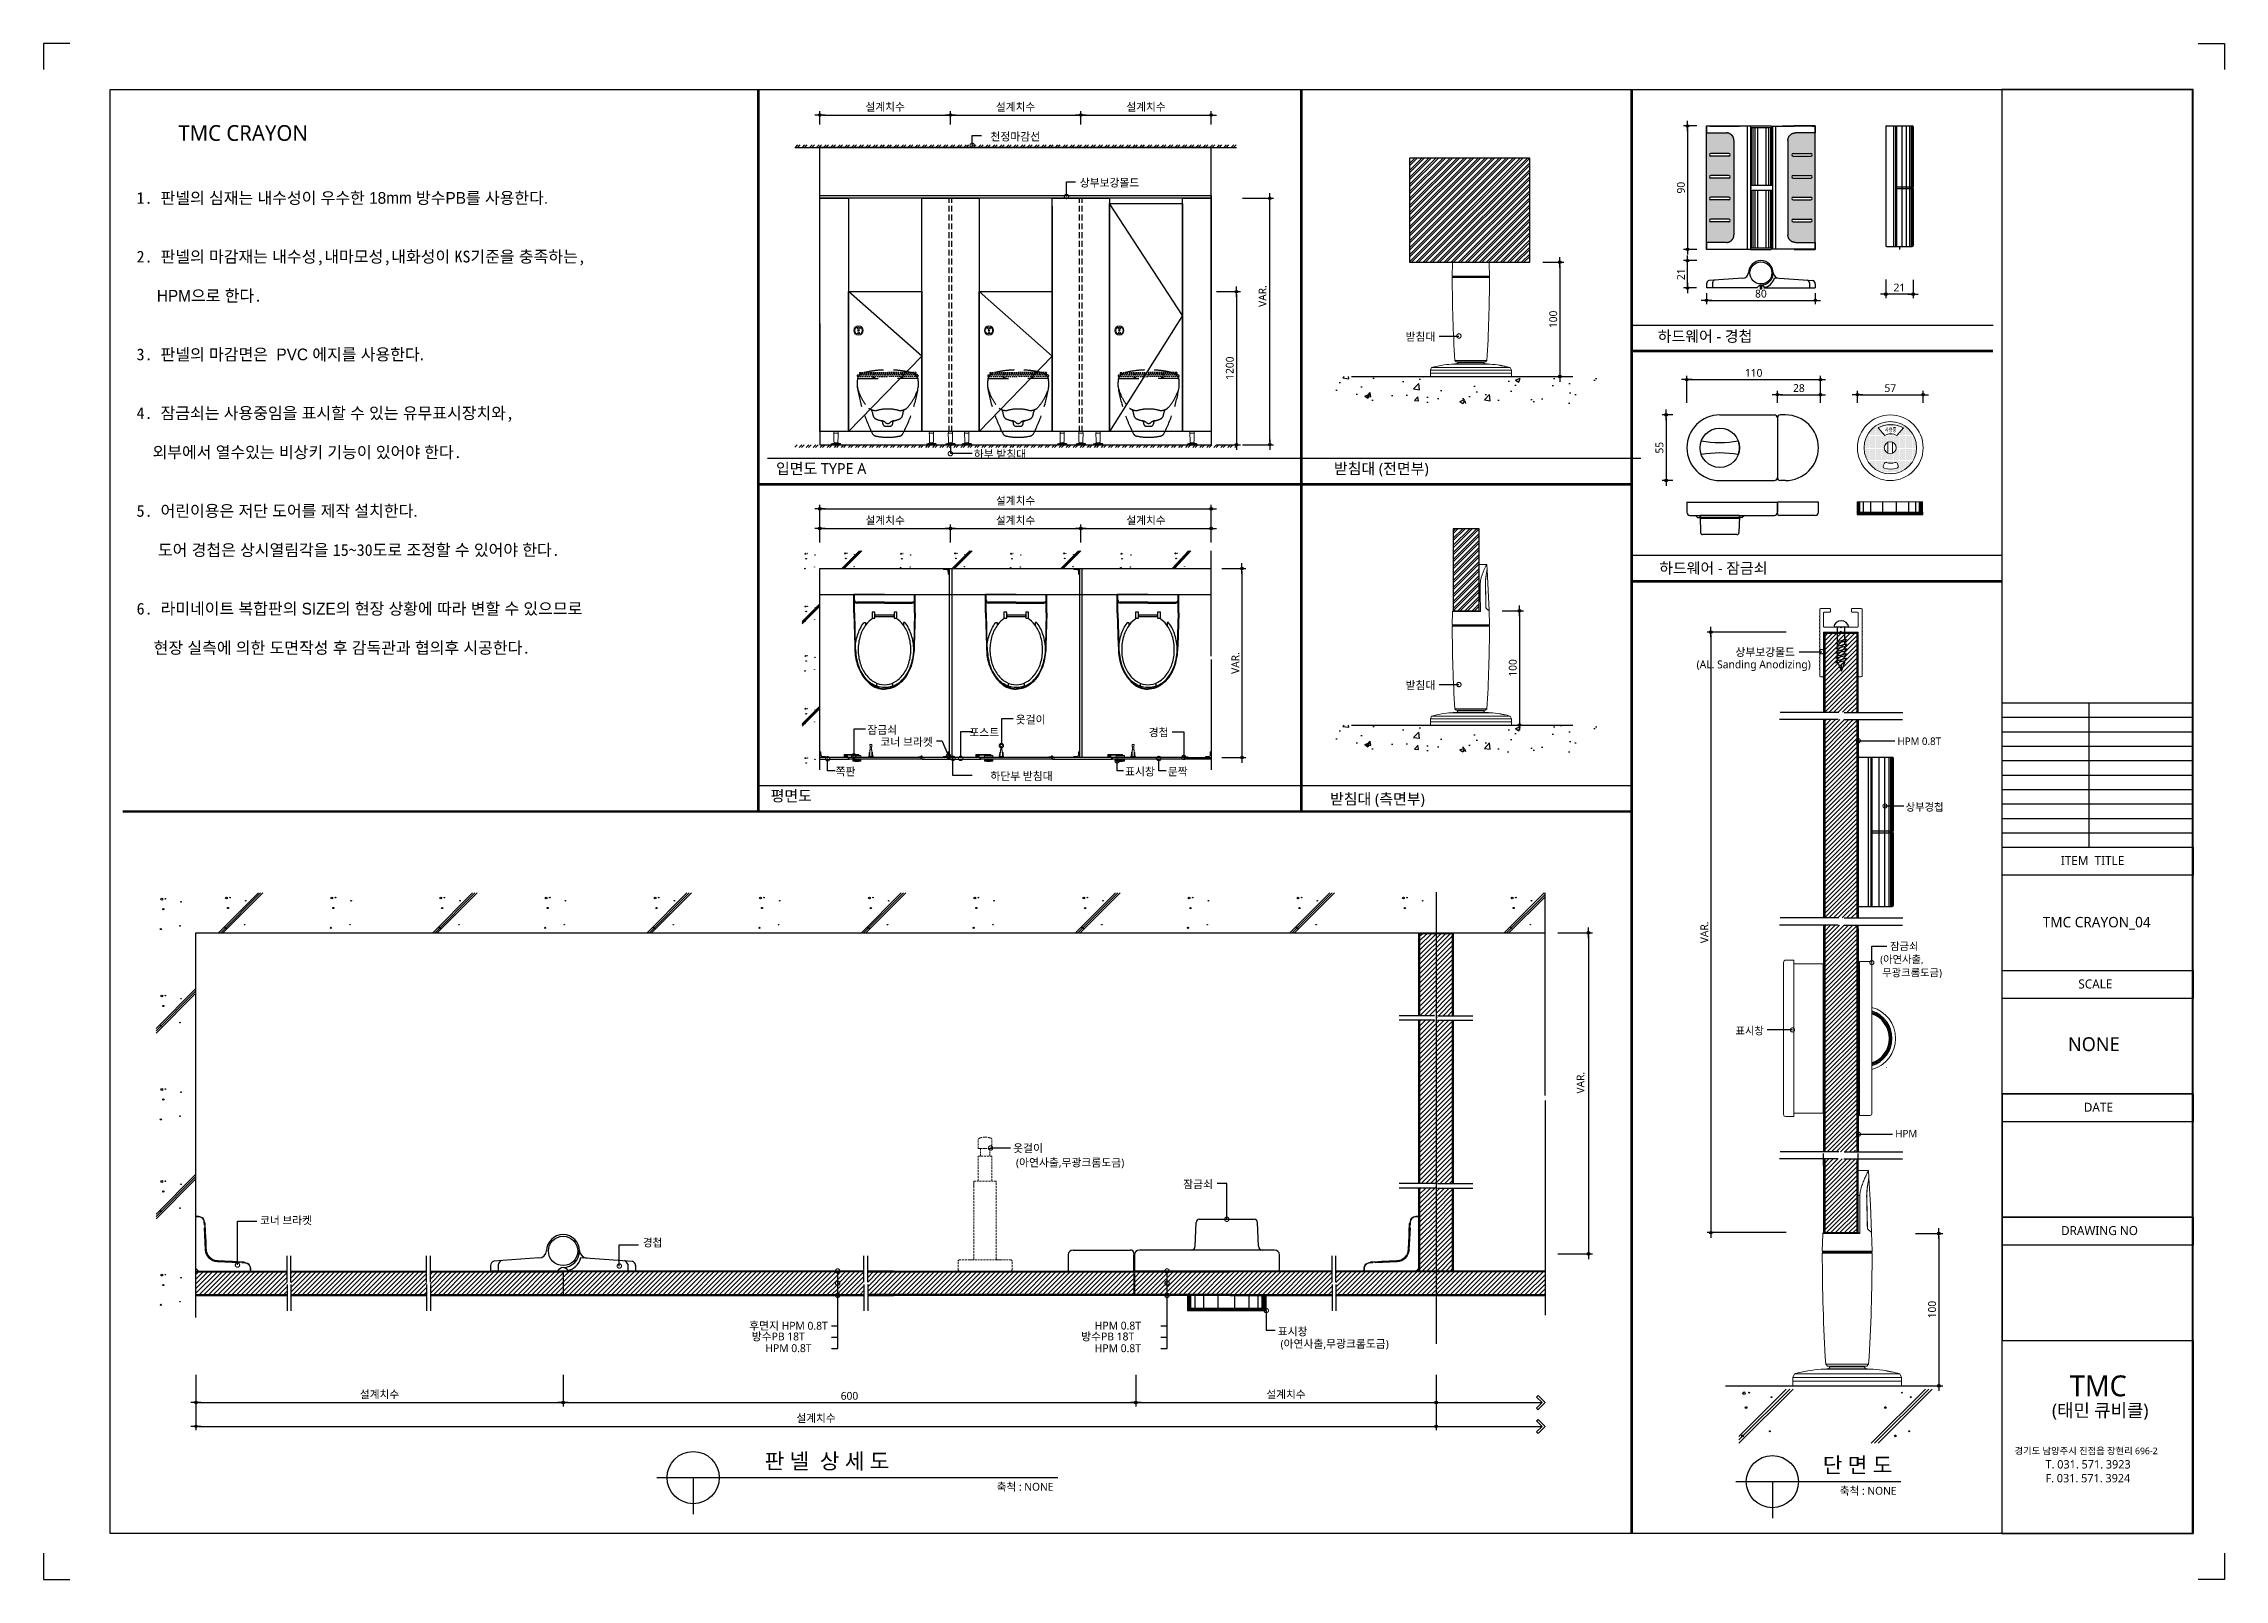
# Model space of a CAD drawing. Extents: x -256 to 8104, y -176 to 5714.
import ezdxf
from ezdxf.enums import TextEntityAlignment as Align

# ---------------------------------------------------------------- set-up
doc = ezdxf.new("R2010")
doc.units = 0
doc.header["$LTSCALE"] = 30
for name, pattern in [('CEN', [62, 60, -1, 0, -1]), ('HIDDEN', [0.375, 0.25, -0.125]), ('HIDDEN2', [4.7625, 3.175, -1.5875])]:
    doc.linetypes.add(name, pattern=pattern)
doc.layers.get('0').update_dxf_attribs({"linetype": 'CONTINUOUS'})
doc.layers.get('DEFPOINTS').update_dxf_attribs({"linetype": 'CONTINUOUS'})
for name, color, linetype in [('02---제품선', 4, 'CONTINUOUS'), ('0_toilet', 6, 'CONTINUOUS'), ('C', 2, 'CONTINUOUS'), ('curior-0Line', 252, 'CONTINUOUS'), ('DIM', 7, 'CONTINUOUS'), ('FIN', 5, 'CONTINUOUS'), ('HAT', 8, 'CONTINUOUS'), ('HID', 9, 'HIDDEN'), ('jac text', 7, 'CONTINUOUS'), ('TIT', 3, 'CONTINUOUS'), ('경첩', 4, 'CONTINUOUS'), ('기타', 1, 'CONTINUOUS'), ('문자', 3, 'CONTINUOUS'), ('부자재', 4, 'CONTINUOUS'), ('상부보강몰드', 4, 'HIDDEN2'), ('옷걸이', 4, 'CONTINUOUS'), ('잠금쇠(회전형)', 4, 'CONTINUOUS'), ('중심선', 1, 'CEN'), ('치수', 1, 'CONTINUOUS'), ('판넬', 2, 'CONTINUOUS'), ('해치', 8, 'CONTINUOUS')]:
    doc.layers.add(name, color=color, linetype=linetype)
doc.styles.add('HDW', font='gulim.ttc')
doc.styles.add('돋움', font='malgun.ttf')
doc.dimstyles.new('10', dxfattribs={"dimscale": 10, "dimtxt": 3, "dimasz": 1, "dimexe": 1.5, "dimexo": 2, "dimgap": 1, "dimtad": 1, "dimdec": 0, "dimlunit": 6, "dimtxsty": '돋움', "dimblk": 'DIMDOT', "dimcen": -1, "dimdle": 1.5, "dimclrt": 3, "dimazin": 3, "dimtfac": 1, "dimtdec": 0, "dimtix": 1, "dimtmove": 2, "dimatfit": 3, "dimldrblk": 'DIMDOT', "dimarcsym": 0})
pattern_1 = [(45, (30838.018, 274.373), (-8.55643, 8.55643), [])]
pattern_2 = [(45, (30030.479, 162.794), (-8.980256, 8.980256), [])]

# ---------------------------------------------------------------- blocks, each defined once
blk = doc.blocks.new('DIMDOT')
at = {"linetype": 'Continuous'}
blk.add_line((-2, 0), (2, 0), dxfattribs=at)
for radius in [0.5, 0.25]:
    blk.add_circle((0, 0), radius, dxfattribs=at)
blk = doc.blocks.new('*D98')
at = {"layer": 'DEFPOINTS', "color": 0}
for p in [(41075.8, 5694), (41575.8, 5750.3), (41575.8, 5694)]:
    blk.add_point(p, dxfattribs=at)
at = {"layer": 'DIM', "color": 0, "lineweight": -2, "ltscale": 10}
for p, q in [((41075.8, 5714), (41075.8, 5765.3)), ((41085.8, 5750.3), (41565.8, 5750.3)), ((41575.8, 5714), (41575.8, 5765.3))]:
    blk.add_line(p, q, dxfattribs=at)
at = {"layer": 'DIM', "color": 0, "lineweight": -2, "xscale": 10, "yscale": 10, "zscale": 10, "rotation": 180}
blk.add_blockref('DIMDOT', (41075.8, 5750.3), dxfattribs=at)
at = {"layer": 'DIM', "color": 0, "lineweight": -2, "xscale": 10, "yscale": 10, "zscale": 10}
blk.add_blockref('DIMDOT', (41575.8, 5750.3), dxfattribs=at)
at = {"layer": 'DIM', "color": 3, "insert": (41325.8, 5779.9), "char_height": 30, "attachment_point": 5, "style": '돋움'}
blk.add_mtext('설계치수', dxfattribs=at)
blk = doc.blocks.new('*D99')
at = {"layer": 'DEFPOINTS', "color": 0}
for p in [(41575.8, 5694), (42075.8, 5750.3), (42075.8, 5694)]:
    blk.add_point(p, dxfattribs=at)
at = {"layer": 'DIM', "color": 0, "lineweight": -2, "ltscale": 10}
for p, q in [((41575.8, 5714), (41575.8, 5765.3)), ((41585.8, 5750.3), (42065.8, 5750.3)), ((42075.8, 5714), (42075.8, 5765.3))]:
    blk.add_line(p, q, dxfattribs=at)
at = {"layer": 'DIM', "color": 0, "lineweight": -2, "xscale": 10, "yscale": 10, "zscale": 10, "rotation": 180}
blk.add_blockref('DIMDOT', (41575.8, 5750.3), dxfattribs=at)
at = {"layer": 'DIM', "color": 0, "lineweight": -2, "xscale": 10, "yscale": 10, "zscale": 10}
blk.add_blockref('DIMDOT', (42075.8, 5750.3), dxfattribs=at)
at = {"layer": 'DIM', "color": 3, "insert": (41825.8, 5779.9), "char_height": 30, "attachment_point": 5, "style": '돋움'}
blk.add_mtext('설계치수', dxfattribs=at)
blk = doc.blocks.new('*D100')
at = {"layer": 'DEFPOINTS', "color": 0}
for p in [(42075.8, 5694), (42575.8, 5750.3), (42575.8, 5694)]:
    blk.add_point(p, dxfattribs=at)
at = {"layer": 'DIM', "color": 0, "lineweight": -2, "ltscale": 10}
for p, q in [((42075.8, 5714), (42075.8, 5765.3)), ((42085.8, 5750.3), (42565.8, 5750.3)), ((42575.8, 5714), (42575.8, 5765.3))]:
    blk.add_line(p, q, dxfattribs=at)
at = {"layer": 'DIM', "color": 0, "lineweight": -2, "xscale": 10, "yscale": 10, "zscale": 10, "rotation": 180}
blk.add_blockref('DIMDOT', (42075.8, 5750.3), dxfattribs=at)
at = {"layer": 'DIM', "color": 0, "lineweight": -2, "xscale": 10, "yscale": 10, "zscale": 10}
blk.add_blockref('DIMDOT', (42575.8, 5750.3), dxfattribs=at)
at = {"layer": 'DIM', "color": 3, "insert": (42325.8, 5779.9), "char_height": 30, "attachment_point": 5, "style": '돋움'}
blk.add_mtext('설계치수', dxfattribs=at)
blk = doc.blocks.new('*D101')
at = {"layer": 'DEFPOINTS', "color": 0}
for p in [(42575.8, 5073.1), (42575.8, 4486.1), (42672.7, 4486.1)]:
    blk.add_point(p, dxfattribs=at)
at = {"layer": 'DIM', "color": 0, "lineweight": -2, "ltscale": 10}
for p, q in [((42595.8, 5073.1), (42687.7, 5073.1)), ((42672.7, 5063.1), (42672.7, 4496.1)), ((42595.8, 4486.1), (42687.7, 4486.1))]:
    blk.add_line(p, q, dxfattribs=at)
at = {"layer": 'DIM', "color": 0, "lineweight": -2, "xscale": 10, "yscale": 10, "zscale": 10}
for p, rotation in [((42672.7, 5073.1), 90), ((42672.7, 4486.1), 270)]:
    blk.add_blockref('DIMDOT', p, dxfattribs=dict(at, rotation=rotation))
at = {"layer": 'DIM', "color": 3, "insert": (42647.1, 4779.6), "char_height": 30, "attachment_point": 5, "rotation": 90, "style": '돋움'}
blk.add_mtext('1200', dxfattribs=at)
blk = doc.blocks.new('*D102')
at = {"layer": 'DEFPOINTS', "color": 0}
for p in [(42596.8, 4011.2), (42596.8, 3286.2), (42693.7, 3286.2)]:
    blk.add_point(p, dxfattribs=at)
at = {"layer": 'DIM', "color": 0, "lineweight": -2, "ltscale": 10}
for p, q in [((42616.8, 4011.2), (42708.7, 4011.2)), ((42693.7, 4001.2), (42693.7, 3296.2)), ((42616.8, 3286.2), (42708.7, 3286.2))]:
    blk.add_line(p, q, dxfattribs=at)
at = {"layer": 'DIM', "color": 0, "lineweight": -2, "xscale": 10, "yscale": 10, "zscale": 10}
for p, rotation in [((42693.7, 4011.2), 90), ((42693.7, 3286.2), 270)]:
    blk.add_blockref('DIMDOT', p, dxfattribs=dict(at, rotation=rotation))
at = {"layer": 'DIM', "color": 3, "insert": (42668.5, 3648.7), "char_height": 30, "attachment_point": 5, "rotation": 90, "style": '돋움'}
blk.add_mtext('VAR.', dxfattribs=at)
blk = doc.blocks.new('_DOTSMALL')
at = {"color": 0, "linetype": 'ByBlock', "const_width": 0.5}
blk.add_lwpolyline([(-0.0625, 0, 1), (0.0625, 0, 1)], format="xyb", close=True, dxfattribs=at)
blk = doc.blocks.new('A$C63EC304E')
at = {"layer": '치수', "color": 1, "xscale": 2.5, "yscale": 2.5, "zscale": 2.5, "rotation": 234.3098741996962}
blk.add_blockref('_DOTSMALL', (0.31, 0.31), dxfattribs=at)
blk = doc.blocks.new('A$C2BC9653E')
at = {"layer": '치수', "xscale": 0.3333333333333333, "yscale": 0.3333333333333333, "zscale": 0.3333333333333333}
blk.add_blockref('A$C63EC304E', (0, 0), dxfattribs=at)
blk = doc.blocks.new('A$C7FC71301')
at = {"layer": '치수', "rotation": 180}
blk.add_blockref('A$C2BC9653E', (0.21, 0.21), dxfattribs=at)
blk = doc.blocks.new('A$C4A20372B')
at = {"layer": '치수'}
blk.add_blockref('A$C7FC71301', (0, 0), dxfattribs=at)
blk = doc.blocks.new('A$C566469F5')
at = {"layer": '치수'}
blk.add_blockref('A$C4A20372B', (0, 0), dxfattribs=at)
blk = doc.blocks.new('A$C7E317CD4')
at = {"layer": '해치', "xscale": 2, "yscale": 2, "zscale": 2}
blk.add_blockref('A$C566469F5', (0, 0), dxfattribs=at)
blk = doc.blocks.new('A$C601D7F27')
at = {"layer": '치수'}
blk.add_blockref('A$C7E317CD4', (0, 0), dxfattribs=at)
blk = doc.blocks.new('A$C38802C08')
at = {"layer": '치수'}
blk.add_blockref('A$C601D7F27', (0, 0), dxfattribs=at)
blk = doc.blocks.new('*D103')
at = {"layer": 'DEFPOINTS', "color": 0}
for p in [(42575.8, 4164.8), (42075.8, 4091.6), (42575.8, 4091.6)]:
    blk.add_point(p, dxfattribs=at)
at = {"layer": 'DIM', "color": 0, "lineweight": -2, "ltscale": 10}
for p, q in [((42075.8, 4111.6), (42075.8, 4179.8)), ((42085.8, 4164.8), (42565.8, 4164.8)), ((42575.8, 4111.6), (42575.8, 4179.8))]:
    blk.add_line(p, q, dxfattribs=at)
at = {"layer": 'DIM', "color": 0, "lineweight": -2, "xscale": 10, "yscale": 10, "zscale": 10, "rotation": 180}
blk.add_blockref('DIMDOT', (42075.8, 4164.8), dxfattribs=at)
at = {"layer": 'DIM', "color": 0, "lineweight": -2, "xscale": 10, "yscale": 10, "zscale": 10}
blk.add_blockref('DIMDOT', (42575.8, 4164.8), dxfattribs=at)
at = {"layer": 'DIM', "color": 3, "insert": (42325.8, 4194.4), "char_height": 30, "attachment_point": 5, "style": '돋움'}
blk.add_mtext('설계치수', dxfattribs=at)
blk = doc.blocks.new('*D104')
at = {"layer": 'DEFPOINTS', "color": 0}
for p in [(42575.8, 4240.1), (41075.8, 4091.6), (42575.8, 4091.6)]:
    blk.add_point(p, dxfattribs=at)
at = {"layer": 'DIM', "color": 0, "lineweight": -2, "ltscale": 10}
for p, q in [((41075.8, 4111.6), (41075.8, 4255.1)), ((41085.8, 4240.1), (42565.8, 4240.1)), ((42575.8, 4111.6), (42575.8, 4255.1))]:
    blk.add_line(p, q, dxfattribs=at)
at = {"layer": 'DIM', "color": 0, "lineweight": -2, "xscale": 10, "yscale": 10, "zscale": 10, "rotation": 180}
blk.add_blockref('DIMDOT', (41075.8, 4240.1), dxfattribs=at)
at = {"layer": 'DIM', "color": 0, "lineweight": -2, "xscale": 10, "yscale": 10, "zscale": 10}
blk.add_blockref('DIMDOT', (42575.8, 4240.1), dxfattribs=at)
at = {"layer": 'DIM', "color": 3, "insert": (41825.8, 4269.8), "char_height": 30, "attachment_point": 5, "style": '돋움'}
blk.add_mtext('설계치수', dxfattribs=at)
blk = doc.blocks.new('*D105')
at = {"layer": 'DEFPOINTS', "color": 0}
for p in [(42075.8, 4164.8), (41575.8, 4091.6), (42075.8, 4091.6)]:
    blk.add_point(p, dxfattribs=at)
at = {"layer": 'DIM', "color": 0, "lineweight": -2, "ltscale": 10}
for p, q in [((41575.8, 4111.6), (41575.8, 4179.8)), ((41585.8, 4164.8), (42065.8, 4164.8)), ((42075.8, 4111.6), (42075.8, 4179.8))]:
    blk.add_line(p, q, dxfattribs=at)
at = {"layer": 'DIM', "color": 0, "lineweight": -2, "xscale": 10, "yscale": 10, "zscale": 10, "rotation": 180}
blk.add_blockref('DIMDOT', (41575.8, 4164.8), dxfattribs=at)
at = {"layer": 'DIM', "color": 0, "lineweight": -2, "xscale": 10, "yscale": 10, "zscale": 10}
blk.add_blockref('DIMDOT', (42075.8, 4164.8), dxfattribs=at)
at = {"layer": 'DIM', "color": 3, "insert": (41825.8, 4194.4), "char_height": 30, "attachment_point": 5, "style": '돋움'}
blk.add_mtext('설계치수', dxfattribs=at)
blk = doc.blocks.new('*D106')
at = {"layer": 'DEFPOINTS', "color": 0}
for p in [(41575.8, 4164.8), (41075.8, 4091.6), (41575.8, 4091.6)]:
    blk.add_point(p, dxfattribs=at)
at = {"layer": 'DIM', "color": 0, "lineweight": -2, "ltscale": 10}
for p, q in [((41075.8, 4111.6), (41075.8, 4179.8)), ((41085.8, 4164.8), (41565.8, 4164.8)), ((41575.8, 4111.6), (41575.8, 4179.8))]:
    blk.add_line(p, q, dxfattribs=at)
at = {"layer": 'DIM', "color": 0, "lineweight": -2, "xscale": 10, "yscale": 10, "zscale": 10, "rotation": 180}
blk.add_blockref('DIMDOT', (41075.8, 4164.8), dxfattribs=at)
at = {"layer": 'DIM', "color": 0, "lineweight": -2, "xscale": 10, "yscale": 10, "zscale": 10}
blk.add_blockref('DIMDOT', (41575.8, 4164.8), dxfattribs=at)
at = {"layer": 'DIM', "color": 3, "insert": (41325.8, 4194.4), "char_height": 30, "attachment_point": 5, "style": '돋움'}
blk.add_mtext('설계치수', dxfattribs=at)
blk = doc.blocks.new('*D107')
at = {"layer": 'DEFPOINTS', "color": 0}
for p in [(44911.2, 4735.7), (44399.2, 4627), (44911.2, 4627)]:
    blk.add_point(p, dxfattribs=at)
at = {"layer": 'DIM', "color": 0, "lineweight": -2, "ltscale": 10}
for p, q in [((44399.2, 4647), (44399.2, 4750.7)), ((44409.2, 4735.7), (44901.2, 4735.7)), ((44911.2, 4647), (44911.2, 4750.7))]:
    blk.add_line(p, q, dxfattribs=at)
at = {"layer": 'DIM', "color": 0, "lineweight": -2, "xscale": 10, "yscale": 10, "zscale": 10, "rotation": 180}
blk.add_blockref('DIMDOT', (44399.2, 4735.7), dxfattribs=at)
at = {"layer": 'DIM', "color": 0, "lineweight": -2, "xscale": 10, "yscale": 10, "zscale": 10}
blk.add_blockref('DIMDOT', (44911.2, 4735.7), dxfattribs=at)
at = {"layer": 'DIM', "color": 3, "insert": (44655.2, 4761.3), "char_height": 30, "attachment_point": 5, "style": '돋움'}
blk.add_mtext('110', dxfattribs=at)
blk = doc.blocks.new('*D108')
at = {"layer": 'DEFPOINTS', "color": 0}
for p in [(44746.2, 4627), (44911.2, 4677.7), (44911.2, 4627)]:
    blk.add_point(p, dxfattribs=at)
at = {"layer": 'DIM', "color": 0, "lineweight": -2, "ltscale": 10}
for p, q in [((44746.2, 4647), (44746.2, 4692.7)), ((44911.2, 4647), (44911.2, 4692.7)), ((44756.2, 4677.7), (44901.2, 4677.7))]:
    blk.add_line(p, q, dxfattribs=at)
at = {"layer": 'DIM', "color": 0, "lineweight": -2, "xscale": 10, "yscale": 10, "zscale": 10, "rotation": 180}
blk.add_blockref('DIMDOT', (44746.2, 4677.7), dxfattribs=at)
at = {"layer": 'DIM', "color": 0, "lineweight": -2, "xscale": 10, "yscale": 10, "zscale": 10}
blk.add_blockref('DIMDOT', (44911.2, 4677.7), dxfattribs=at)
at = {"layer": 'DIM', "color": 3, "insert": (44828.7, 4703.2), "char_height": 30, "attachment_point": 5, "style": '돋움'}
blk.add_mtext('28', dxfattribs=at)
blk = doc.blocks.new('*D109')
at = {"layer": 'DEFPOINTS', "color": 0}
for p in [(45053, 4627), (45305, 4677.7), (45305, 4627)]:
    blk.add_point(p, dxfattribs=at)
at = {"layer": 'DIM', "color": 0, "lineweight": -2, "ltscale": 10}
for p, q in [((45053, 4647), (45053, 4692.7)), ((45305, 4647), (45305, 4692.7)), ((45063, 4677.7), (45295, 4677.7))]:
    blk.add_line(p, q, dxfattribs=at)
at = {"layer": 'DIM', "color": 0, "lineweight": -2, "xscale": 10, "yscale": 10, "zscale": 10, "rotation": 180}
blk.add_blockref('DIMDOT', (45053, 4677.7), dxfattribs=at)
at = {"layer": 'DIM', "color": 0, "lineweight": -2, "xscale": 10, "yscale": 10, "zscale": 10}
blk.add_blockref('DIMDOT', (45305, 4677.7), dxfattribs=at)
at = {"layer": 'DIM', "color": 3, "insert": (45179, 4703), "char_height": 30, "attachment_point": 5, "style": '돋움'}
blk.add_mtext('57', dxfattribs=at)
blk = doc.blocks.new('*D110')
at = {"layer": 'DEFPOINTS', "color": 0}
for p in [(44456.9, 5708.4), (44401.9, 5235.3), (44456.9, 5235.3)]:
    blk.add_point(p, dxfattribs=at)
at = {"layer": 'DIM', "color": 0, "lineweight": -2, "ltscale": 10}
for p, q in [((44436.9, 5708.4), (44386.9, 5708.4)), ((44401.9, 5698.4), (44401.9, 5245.3)), ((44436.9, 5235.3), (44386.9, 5235.3))]:
    blk.add_line(p, q, dxfattribs=at)
at = {"layer": 'DIM', "color": 0, "lineweight": -2, "xscale": 10, "yscale": 10, "zscale": 10}
for p, rotation in [((44401.9, 5708.4), 90), ((44401.9, 5235.3), 270)]:
    blk.add_blockref('DIMDOT', p, dxfattribs=dict(at, rotation=rotation))
at = {"layer": 'DIM', "color": 3, "insert": (44376.4, 5471.8), "char_height": 30, "attachment_point": 5, "rotation": 90, "style": '돋움'}
blk.add_mtext('90', dxfattribs=at)
blk = doc.blocks.new('*D111')
at = {"layer": 'DEFPOINTS', "color": 0}
for p in [(44474.5, 5087.1), (44891.6, 5087.1), (44891.6, 5039.7)]:
    blk.add_point(p, dxfattribs=at)
at = {"layer": 'DIM', "color": 0, "lineweight": -2, "ltscale": 10}
for p, q in [((44474.5, 5067.1), (44474.5, 5024.7)), ((44484.5, 5039.7), (44881.6, 5039.7)), ((44891.6, 5067.1), (44891.6, 5024.7))]:
    blk.add_line(p, q, dxfattribs=at)
at = {"layer": 'DIM', "color": 0, "lineweight": -2, "xscale": 10, "yscale": 10, "zscale": 10, "rotation": 180}
blk.add_blockref('DIMDOT', (44474.5, 5039.7), dxfattribs=at)
at = {"layer": 'DIM', "color": 0, "lineweight": -2, "xscale": 10, "yscale": 10, "zscale": 10}
blk.add_blockref('DIMDOT', (44891.6, 5039.7), dxfattribs=at)
at = {"layer": 'DIM', "color": 3, "insert": (44683, 5065.2), "char_height": 30, "attachment_point": 5, "style": '돋움'}
blk.add_mtext('80', dxfattribs=at)
blk = doc.blocks.new('*D112')
at = {"layer": 'DEFPOINTS', "color": 0}
for p in [(44401.9, 5192.1), (44456.9, 5192.1), (44456.2, 5087.1)]:
    blk.add_point(p, dxfattribs=at)
at = {"layer": 'DIM', "color": 0, "lineweight": -2, "ltscale": 10}
for p, q in [((44436.9, 5192.1), (44386.9, 5192.1)), ((44401.9, 5097.1), (44401.9, 5182.1)), ((44436.2, 5087.1), (44386.9, 5087.1))]:
    blk.add_line(p, q, dxfattribs=at)
at = {"layer": 'DIM', "color": 0, "lineweight": -2, "xscale": 10, "yscale": 10, "zscale": 10}
for p, rotation in [((44401.9, 5192.1), 90), ((44401.9, 5087.1), 270)]:
    blk.add_blockref('DIMDOT', p, dxfattribs=dict(at, rotation=rotation))
at = {"layer": 'DIM', "color": 3, "insert": (44376.5, 5139.6), "char_height": 30, "attachment_point": 5, "rotation": 90, "style": '돋움'}
blk.add_mtext('21', dxfattribs=at)
blk = doc.blocks.new('*D113')
at = {"layer": 'DEFPOINTS', "color": 0}
for p in [(45161.4, 5139.2), (45266.4, 5138.5), (45161.4, 5063.6)]:
    blk.add_point(p, dxfattribs=at)
at = {"layer": 'DIM', "color": 0, "lineweight": -2, "ltscale": 10}
for p, q in [((45161.4, 5119.2), (45161.4, 5048.6)), ((45266.4, 5118.5), (45266.4, 5048.6)), ((45256.4, 5063.6), (45171.4, 5063.6))]:
    blk.add_line(p, q, dxfattribs=at)
at = {"layer": 'DIM', "color": 0, "lineweight": -2, "xscale": 10, "yscale": 10, "zscale": 10, "rotation": 180}
blk.add_blockref('DIMDOT', (45161.4, 5063.6), dxfattribs=at)
at = {"layer": 'DIM', "color": 0, "lineweight": -2, "xscale": 10, "yscale": 10, "zscale": 10}
blk.add_blockref('DIMDOT', (45266.4, 5063.6), dxfattribs=at)
at = {"layer": 'DIM', "color": 3, "insert": (45213.9, 5088.9), "char_height": 30, "attachment_point": 5, "style": '돋움'}
blk.add_mtext('21', dxfattribs=at)
blk = doc.blocks.new('A$C10E41893')
at = {"layer": '부자재'}
for p, q in [((6, 0), (6, 196)), ((123, 196), (6, 196)), ((123, 192), (6, 192)), ((55, 0), (55, 177)), ((61, 0), (61, 177)), ((6, 0), (6, -196)), ((55, 0), (55, -177)), ((61, 0), (61, -177)), ((123, -192), (6, -192)), ((123, -196), (6, -196))]:
    blk.add_line(p, q, dxfattribs=at)
for points in [[(123, 196, -0.012538), (123, 196), (335, 190, -0.055395), (445, 175, -0.154276), (577, 93, -0.179504), (612, 0, -0.179504)], [(123, 192, -0.012538), (123, 192), (335, 187, -0.055395), (444, 172, -0.154276), (574, 91, -0.179504), (608, 0, -0.179504)], [(157, -72, 0.089162), (200, -119, 0.085733), (270, -155, 0.075373), (359, -168, 0.075373), (447, -155, 0.085733), (517, -119, 0.106084), (567, -62, 0.126931), (583, 0, 0.126931), (567, 62, 0.106084), (517, 119, 0.085733), (447, 155, 0.075373), (359, 168, 0.075373), (270, 155, 0.085733), (200, 119, 0.089162), (157, 72)], [(572, 51), (589, 51), (589, 60, 0.021185), (583, 71, 0.106084), (528, 134, 0.085733), (453, 172, 0.075373), (359, 187, 0.075373), (265, 172, 0.085733), (189, 134, 0.007337), (184, 130), (184, 122), (205, 122)], [(123, -196, 0.012538), (123, -196), (335, -190, 0.055395), (445, -175, 0.154276), (577, -93, 0.179504), (612, 0, 0.179504)], [(123, -192, 0.012538), (123, -192), (335, -187, 0.055395), (444, -172, 0.154276), (574, -91, 0.179504), (608, 0, 0.179504)], [(589, -51, 0.090214), (598, 0, 0.090214), (589, 51, 0.106084)], [(572, -51), (589, -51), (589, -60, -0.021185), (583, -71, -0.106084), (528, -134, -0.085733), (453, -172, -0.075373), (359, -187, -0.075373), (265, -172, -0.085733), (189, -134, -0.007337), (184, -130), (184, -122), (205, -122)]]:
    blk.add_lwpolyline(points, format="xyb", dxfattribs=at)
blk.add_lwpolyline([(138, -61), (119, -61), (119, -79), (157, -79), (157, -61), (138, -61), (147, -61), (147, 61), (138, 61), (157, 61), (157, 79), (119, 79), (119, 61), (138, 61), (138, -61), (119, -61)], dxfattribs=at)
for centre, start, end in [((40, 177), 0, 90), ((46, 177), 0, 90), ((40, -177), 270, 0), ((46, -177), 270, 0)]:
    blk.add_arc(centre, 15, start, end, dxfattribs=at)
blk = doc.blocks.new('A$C460A2A32')
at = {"color": 0}
for p, q in [((3, 20), (0, 16)), ((3, 20), (9, 20)), ((4, 10), (162, 10)), ((9, 20), (162, 20)), ((13, 32), (11, 30)), ((13, 32), (162, 32)), ((13, 27), (162, 27)), ((312, 32), (162, 32)), ((312, 27), (162, 27)), ((316, 20), (162, 20)), ((321, 10), (162, 10)), ((312, 32), (313, 30)), ((322, 20), (316, 20)), ((322, 20), (324, 16))]:
    blk.add_line(p, q, dxfattribs=at)
for centre, radius, start, end in [((4, 14), 4, 150.0107, 270), ((13, 29), 2, 135, 270), ((109, 28), 26, 182.6717, 198.4118), ((109, 10), 26, 180, 202.6199), ((107, 28), 23, 183.0205, 200.9186), ((107, 10), 23, 180, 205.7715), ((69, 10), 23, 334.2285, 0), ((69, 28), 23, 339.0814, 356.9795), ((67, 10), 26, 337.3801, 0), ((67, 28), 26, 341.5882, 357.3283), ((257, 10), 26, 180, 202.6199), ((257, 28), 26, 182.6717, 198.4118), ((256, 28), 23, 183.0205, 200.9186), ((256, 10), 23, 180, 205.7715), ((217, 10), 23, 334.2285, 0), ((217, 28), 23, 339.0814, 356.9795), ((216, 28), 26, 341.5882, 357.3283), ((216, 10), 26, 337.3801, 0), ((312, 29), 2, 270, 45), ((321, 14), 4, 270, 29.9893)]:
    blk.add_arc(centre, radius, start, end, dxfattribs=at)
blk = doc.blocks.new('*D114')
at = {"layer": 'DEFPOINTS', "color": 0}
for p in [(44364.9, 4600.5), (44319.3, 4348.5), (44364.9, 4348.5)]:
    blk.add_point(p, dxfattribs=at)
at = {"layer": 'DIM', "color": 0, "lineweight": -2, "ltscale": 10}
for p, q in [((44344.9, 4600.5), (44304.3, 4600.5)), ((44319.3, 4590.5), (44319.3, 4358.5)), ((44344.9, 4348.5), (44304.3, 4348.5))]:
    blk.add_line(p, q, dxfattribs=at)
at = {"layer": 'DIM', "color": 0, "lineweight": -2, "xscale": 10, "yscale": 10, "zscale": 10}
for p, rotation in [((44319.3, 4600.5), 90), ((44319.3, 4348.5), 270)]:
    blk.add_blockref('DIMDOT', p, dxfattribs=dict(at, rotation=rotation))
at = {"layer": 'DIM', "color": 3, "insert": (44294, 4474.5), "char_height": 30, "attachment_point": 5, "rotation": 90, "style": '돋움'}
blk.add_mtext('55', dxfattribs=at)
blk = doc.blocks.new('*D115')
at = {"layer": 'DEFPOINTS', "color": 0}
for p in [(44800.2, 3767.4), (44491.5, 1464.2), (44800.2, 1464.2)]:
    blk.add_point(p, dxfattribs=at)
at = {"layer": 'DIM', "color": 0, "lineweight": -2, "ltscale": 10}
for p, q in [((44780.2, 3767.4), (44476.5, 3767.4)), ((44491.5, 3757.4), (44491.5, 1474.2)), ((44780.2, 1464.2), (44476.5, 1464.2))]:
    blk.add_line(p, q, dxfattribs=at)
at = {"layer": 'DIM', "color": 0, "lineweight": -2, "xscale": 10, "yscale": 10, "zscale": 10}
for p, rotation in [((44491.5, 3767.4), 90), ((44491.5, 1464.2), 270)]:
    blk.add_blockref('DIMDOT', p, dxfattribs=dict(at, rotation=rotation))
at = {"layer": 'DIM', "color": 3, "insert": (44466.2, 2615.8), "char_height": 30, "attachment_point": 5, "rotation": 90, "style": '돋움'}
blk.add_mtext('VAR.', dxfattribs=at)
blk = doc.blocks.new('A$C13EB2441')
for p, q in [((0.84, 7.37), (0.84, 14.11)), ((0.84, 6.74), (0.84, 0))]:
    blk.add_line(p, q)
blk = doc.blocks.new('*D116')
at = {"layer": 'DEFPOINTS', "color": 0}
for p in [(45255.9, 1461.2), (45265.1, 876.9), (45364.9, 876.9)]:
    blk.add_point(p, dxfattribs=at)
at = {"layer": 'DIM', "color": 0, "lineweight": -2, "ltscale": 10}
for p, q in [((45275.9, 1461.2), (45379.9, 1461.2)), ((45364.9, 1451.2), (45364.9, 886.9)), ((45285.1, 876.9), (45379.9, 876.9))]:
    blk.add_line(p, q, dxfattribs=at)
at = {"layer": 'DIM', "color": 0, "lineweight": -2, "xscale": 10, "yscale": 10, "zscale": 10}
for p, rotation in [((45364.9, 1461.2), 90), ((45364.9, 876.9), 270)]:
    blk.add_blockref('DIMDOT', p, dxfattribs=dict(at, rotation=rotation))
at = {"layer": 'DIM', "color": 3, "insert": (45339.3, 1169.1), "char_height": 30, "attachment_point": 5, "rotation": 90, "style": '돋움'}
blk.add_mtext('100', dxfattribs=at)
blk = doc.blocks.new('*D117')
at = {"layer": 'DEFPOINTS', "color": 0}
for p in [(43671.3, 3849.1), (43614.6, 3410.9), (43757.5, 3410.9)]:
    blk.add_point(p, dxfattribs=at)
at = {"layer": 'DIM', "color": 0, "lineweight": -2, "ltscale": 10}
for p, q in [((43691.3, 3849.1), (43772.5, 3849.1)), ((43757.5, 3839.1), (43757.5, 3420.9)), ((43634.6, 3410.9), (43772.5, 3410.9))]:
    blk.add_line(p, q, dxfattribs=at)
at = {"layer": 'DIM', "color": 0, "lineweight": -2, "xscale": 10, "yscale": 10, "zscale": 10}
for p, rotation in [((43757.5, 3849.1), 90), ((43757.5, 3410.9), 270)]:
    blk.add_blockref('DIMDOT', p, dxfattribs=dict(at, rotation=rotation))
at = {"layer": 'DIM', "color": 3, "insert": (43731.9, 3630), "char_height": 30, "attachment_point": 5, "rotation": 90, "style": '돋움'}
blk.add_mtext('100', dxfattribs=at)
blk = doc.blocks.new('*D118')
at = {"layer": 'DEFPOINTS', "color": 0}
for p in [(42675.2, 5431.1), (42800.1, 5431.1), (42675.2, 4486.1)]:
    blk.add_point(p, dxfattribs=at)
at = {"layer": 'DIM', "color": 0, "lineweight": -2, "ltscale": 10}
for p, q in [((42695.2, 5431.1), (42815.1, 5431.1)), ((42800.1, 4496.1), (42800.1, 5421.1)), ((42695.2, 4486.1), (42815.1, 4486.1))]:
    blk.add_line(p, q, dxfattribs=at)
at = {"layer": 'DIM', "color": 0, "lineweight": -2, "xscale": 10, "yscale": 10, "zscale": 10}
for p, rotation in [((42800.1, 5431.1), 90), ((42800.1, 4486.1), 270)]:
    blk.add_blockref('DIMDOT', p, dxfattribs=dict(at, rotation=rotation))
at = {"layer": 'DIM', "color": 3, "insert": (42772.8, 5056), "char_height": 30, "attachment_point": 5, "rotation": 90, "style": '돋움'}
blk.add_mtext('VAR.', dxfattribs=at)
blk = doc.blocks.new('*D119')
at = {"layer": 'DEFPOINTS', "color": 0}
for p in [(43826.4, 5185.8), (43769.7, 4747.6), (43912.6, 4747.6)]:
    blk.add_point(p, dxfattribs=at)
at = {"layer": 'DIM', "color": 0, "lineweight": -2, "ltscale": 10}
for p, q in [((43846.4, 5185.8), (43927.6, 5185.8)), ((43912.6, 5175.8), (43912.6, 4757.6)), ((43789.7, 4747.6), (43927.6, 4747.6))]:
    blk.add_line(p, q, dxfattribs=at)
at = {"layer": 'DIM', "color": 0, "lineweight": -2, "xscale": 10, "yscale": 10, "zscale": 10}
for p, rotation in [((43912.6, 5185.8), 90), ((43912.6, 4747.6), 270)]:
    blk.add_blockref('DIMDOT', p, dxfattribs=dict(at, rotation=rotation))
at = {"layer": 'DIM', "color": 3, "insert": (43887, 4966.7), "char_height": 30, "attachment_point": 5, "rotation": 90, "style": '돋움'}
blk.add_mtext('100', dxfattribs=at)
blk = doc.blocks.new('*D120')
at = {"layer": 'DEFPOINTS', "color": 0}
for p in [(38683.9, 938.3), (40091, 938.3), (40091, 812.6)]:
    blk.add_point(p, dxfattribs=at)
at = {"layer": 'DIM', "color": 0, "lineweight": -2, "ltscale": 10}
for p, q in [((38683.9, 918.3), (38683.9, 797.6)), ((40091, 918.3), (40091, 797.6)), ((38693.9, 812.6), (40081, 812.6))]:
    blk.add_line(p, q, dxfattribs=at)
at = {"layer": 'DIM', "color": 0, "lineweight": -2, "xscale": 10, "yscale": 10, "zscale": 10, "rotation": 180}
blk.add_blockref('DIMDOT', (38683.9, 812.6), dxfattribs=at)
at = {"layer": 'DIM', "color": 0, "lineweight": -2, "xscale": 10, "yscale": 10, "zscale": 10}
blk.add_blockref('DIMDOT', (40091, 812.6), dxfattribs=at)
at = {"layer": 'DIM', "color": 3, "insert": (39387.4, 842.3), "char_height": 30, "attachment_point": 5, "style": '돋움'}
blk.add_mtext('설계치수', dxfattribs=at)
blk = doc.blocks.new('*D121')
at = {"layer": 'DEFPOINTS', "color": 0}
for p in [(38683.9, 938.3), (43437.8, 938.3), (43437.8, 721.1)]:
    blk.add_point(p, dxfattribs=at)
at = {"layer": 'DIM', "color": 0, "lineweight": -2, "ltscale": 10}
for p, q in [((38683.9, 918.3), (38683.9, 706.1)), ((43437.8, 918.3), (43437.8, 706.1)), ((38693.9, 721.1), (43427.8, 721.1))]:
    blk.add_line(p, q, dxfattribs=at)
at = {"layer": 'DIM', "color": 0, "lineweight": -2, "xscale": 10, "yscale": 10, "zscale": 10, "rotation": 180}
blk.add_blockref('DIMDOT', (38683.9, 721.1), dxfattribs=at)
at = {"layer": 'DIM', "color": 0, "lineweight": -2, "xscale": 10, "yscale": 10, "zscale": 10}
blk.add_blockref('DIMDOT', (43437.8, 721.1), dxfattribs=at)
at = {"layer": 'DIM', "color": 3, "insert": (41060.8, 750.8), "char_height": 30, "attachment_point": 5, "style": '돋움'}
blk.add_mtext('설계치수', dxfattribs=at)
blk = doc.blocks.new('*D122')
at = {"layer": 'DEFPOINTS', "color": 0}
for p in [(42286.9, 938.3), (43437.8, 938.3), (43437.8, 812.6)]:
    blk.add_point(p, dxfattribs=at)
at = {"layer": 'DIM', "color": 0, "lineweight": -2, "ltscale": 10}
for p, q in [((42286.9, 918.3), (42286.9, 797.6)), ((43437.8, 918.3), (43437.8, 797.6)), ((42296.9, 812.6), (43427.8, 812.6))]:
    blk.add_line(p, q, dxfattribs=at)
at = {"layer": 'DIM', "color": 0, "lineweight": -2, "xscale": 10, "yscale": 10, "zscale": 10, "rotation": 180}
blk.add_blockref('DIMDOT', (42286.9, 812.6), dxfattribs=at)
at = {"layer": 'DIM', "color": 0, "lineweight": -2, "xscale": 10, "yscale": 10, "zscale": 10}
blk.add_blockref('DIMDOT', (43437.8, 812.6), dxfattribs=at)
at = {"layer": 'DIM', "color": 3, "insert": (42862.4, 842.3), "char_height": 30, "attachment_point": 5, "style": '돋움'}
blk.add_mtext('설계치수', dxfattribs=at)
blk = doc.blocks.new('*D123')
at = {"layer": 'DEFPOINTS', "color": 0}
for p in [(40091, 938.3), (42286.9, 938.3), (42286.9, 812.6)]:
    blk.add_point(p, dxfattribs=at)
at = {"layer": 'DIM', "color": 0, "lineweight": -2, "ltscale": 10}
for p, q in [((40091, 918.3), (40091, 797.6)), ((42286.9, 918.3), (42286.9, 797.6)), ((40101, 812.6), (42276.9, 812.6))]:
    blk.add_line(p, q, dxfattribs=at)
at = {"layer": 'DIM', "color": 0, "lineweight": -2, "xscale": 10, "yscale": 10, "zscale": 10, "rotation": 180}
blk.add_blockref('DIMDOT', (40091, 812.6), dxfattribs=at)
at = {"layer": 'DIM', "color": 0, "lineweight": -2, "xscale": 10, "yscale": 10, "zscale": 10}
blk.add_blockref('DIMDOT', (42286.9, 812.6), dxfattribs=at)
at = {"layer": 'DIM', "color": 3, "insert": (41189, 838.1), "char_height": 30, "attachment_point": 5, "style": '돋움'}
blk.add_mtext('600', dxfattribs=at)
blk = doc.blocks.new('A$C06B31977')
for p, q in [((1.26, 11.06), (1.26, 21.17)), ((1.26, 10.11), (1.26, 0))]:
    blk.add_line(p, q)
blk = doc.blocks.new('*D124')
at = {"layer": 'DEFPOINTS', "color": 0}
for p in [(43884.6, 2614), (43884.6, 1382.6), (44022.4, 1382.6)]:
    blk.add_point(p, dxfattribs=at)
at = {"layer": 'DIM', "color": 0, "lineweight": -2, "ltscale": 10}
for p, q in [((43904.6, 2614), (44037.4, 2614)), ((44022.4, 2604), (44022.4, 1392.6)), ((43904.6, 1382.6), (44037.4, 1382.6))]:
    blk.add_line(p, q, dxfattribs=at)
at = {"layer": 'DIM', "color": 0, "lineweight": -2, "xscale": 10, "yscale": 10, "zscale": 10}
for p, rotation in [((44022.4, 2614), 90), ((44022.4, 1382.6), 270)]:
    blk.add_blockref('DIMDOT', p, dxfattribs=dict(at, rotation=rotation))
at = {"layer": 'DIM', "color": 3, "insert": (43991.7, 2039.2), "char_height": 30, "attachment_point": 5, "rotation": 90, "style": '돋움'}
blk.add_mtext('VAR.', dxfattribs=at)
blk = doc.blocks.new('CRAYON_04', base_point=(38355.6, 310.1))
at = {"layer": 'HAT'}
h = blk.add_hatch(dxfattribs=at)
h.set_pattern_fill('ANSI32', color=256, scale=2, style=0)
h.set_pattern_definition([(45, (29739.715, -7.093), (-13.470384, 13.470384), []), (45, (29748.695, -7.093), (-13.470384, 13.470384), [])])
h.paths.add_polyline_path([(40979.1, 5635.9), (42672.7, 5635.9), (42672.7, 5625.9), (40979.1, 5625.9)])
h = blk.add_hatch(dxfattribs=at)
h.set_pattern_fill('ANSI32', color=256, scale=2, style=0)
h.set_pattern_definition([(45, (30034.084, 134.384), (-13.470384, 13.470384), []), (45, (30043.064, 134.384), (-13.470384, 13.470384), [])])
h.paths.add_polyline_path([(43637, 5185.8), (43797, 5185.8), (43797, 5585.1), (43336.2, 5585.1), (43336.2, 5185.8)])
h = blk.add_hatch(dxfattribs=at)
h.set_pattern_fill('ANSI32', color=256, scale=2, style=0)
h.set_pattern_definition([(45, (29739.715, 174.887), (-13.470384, 13.470384), []), (45, (29748.695, 174.887), (-13.470384, 13.470384), [])])
h.paths.add_polyline_path([(40979.1, 4475.6), (42672.7, 4475.6), (42672.7, 4485.6), (40979.1, 4485.6)])
h = blk.add_hatch(dxfattribs=at)
h.set_pattern_fill('ANSI32', color=256, scale=2, style=0)
h.set_pattern_definition([(45, (30056.944, 34.199), (-13.470384, 13.470384), []), (45, (30065.925, 34.199), (-13.470384, 13.470384), [])])
h.paths.add_polyline_path([(43503.4, 3849), (43602.9, 3849), (43602.9, 4163.4), (43503.4, 4163.4)])
at = {"layer": 'HAT', "transparency": 33554687}
h = blk.add_hatch(dxfattribs=at)
h.set_pattern_fill('ANSI31', color=256, scale=3.811219)
h.set_pattern_definition(pattern_1)
h.paths.add_polyline_path([(44981.5, 3459.7), (45002.6, 3459.7), (45051.6, 3459.7), (45051.6, 3762.7), (44927.7, 3762.7), (44927.7, 3459.7)])
at = {"layer": 'HAT'}
h = blk.add_hatch(dxfattribs=at)
h.set_pattern_fill('ANSI31', color=256, scale=3.811219, style=0)
h.set_pattern_definition(pattern_1)
edge = h.paths.add_edge_path()
edge.add_line((45051.6, 3385.6), (44995, 3385.6))
edge.add_arc((44993, 3385.6), 1.99, -54.30987, 0, ccw=False)
edge.add_arc((44993, 3385.6), 1.99, 125.69013, 305.69013, ccw=False)
edge.add_arc((44993, 3385.6), 1.99, 0, 125.69013, ccw=False)
edge.add_line((44995, 3385.6), (45051.6, 3385.6))
edge.add_line((45051.6, 3385.6), (45051.6, 3432.1))
edge.add_line((45051.6, 3432.1), (45041.8, 3432.1))
edge.add_spline(control_points=[(45039.1, 3424.6), (45040, 3427.1), (45040.9, 3429.6), (45041.8, 3432.1)], knot_values=[0, 0, 0, 0, 0.152076, 0.152076, 0.152076, 0.152076], degree=3, periodic=0)
edge.add_line((45041.8, 3432.1), (44989.7, 3432.1))
edge.add_line((44989.7, 3432.1), (44989.7, 2671.2))
edge.add_line((44989.7, 2671.2), (45043.7, 2671.2))
edge.add_spline(control_points=[(45043.7, 2671.2), (45046.7, 2679.6), (45049.6, 2687), (45051.6, 2690.6)], knot_values=[0.152076, 0.152076, 0.152076, 0.152076, 0.673721, 0.673721, 0.673721, 0.673721], degree=3, periodic=0)
edge.add_spline(control_points=[(45053.9, 2671.2), (45054.4, 2680.8), (45055.4, 2695.4), (45052.6, 2692.6), (45051.6, 2690.6)], knot_values=[0.673721, 0.673721, 0.673721, 0.673721, 1.332503, 1.60798, 1.60798, 1.60798, 1.60798], degree=3, periodic=0)
edge.add_line((45051.6, 2690.6), (45051.6, 3385.6))
h.paths.add_polyline_path([(44989.7, 3432.1), (44927.7, 3432.1), (44927.7, 2671.2), (44989.7, 2671.2)])
h = blk.add_hatch(dxfattribs=at)
h.set_pattern_fill('ANSI31', color=256, scale=3.811219, style=0)
h.set_pattern_definition(pattern_1)
h.paths.add_polyline_path([(44989.7, 2208.6), (44927.7, 2208.6), (44927.7, 1774.6), (44989.7, 1774.6), (44989.7, 1878.9, -0.567825), (44989.7, 1882.3)])
h.paths.add_polyline_path([(45051.6, 2208.6), (44989.7, 2208.6), (44989.7, 1882.3, -0.582142), (44992.7, 1880.6), (45051.6, 1880.6)])
edge = h.paths.add_edge_path()
edge.add_line((45051.6, 1880.6), (44992.7, 1880.6))
edge.add_arc((44990.7, 1880.6), 1.99, -54.30987, 0, ccw=False)
edge.add_arc((44990.7, 1880.6), 1.99, 239.17799, 305.69013, ccw=False)
edge.add_line((44989.7, 1878.9), (44989.7, 1774.6))
edge.add_line((44989.7, 1774.6), (45043.7, 1774.6))
edge.add_spline(control_points=[(45043.7, 1774.6), (45046.7, 1782.9), (45049.6, 1790.4), (45051.6, 1794)], knot_values=[0.152076, 0.152076, 0.152076, 0.152076, 0.673721, 0.673721, 0.673721, 0.673721], degree=3, periodic=0)
edge.add_line((45051.6, 1794), (45051.6, 1880.6))
h.paths.add_polyline_path([(44989.7, 2643.6), (44927.7, 2643.6), (44927.7, 2208.6), (44989.7, 2208.6)])
edge = h.paths.add_edge_path()
edge.add_line((45051.6, 2643.6), (45041.8, 2643.6))
edge.add_spline(control_points=[(45039.1, 2636.2), (45040, 2638.7), (45040.9, 2641.2), (45041.8, 2643.6)], knot_values=[0, 0, 0, 0, 0.152076, 0.152076, 0.152076, 0.152076], degree=3, periodic=0)
edge.add_line((45041.8, 2643.6), (44989.7, 2643.6))
edge.add_line((44989.7, 2643.6), (44989.7, 2208.6))
edge.add_line((44989.7, 2208.6), (45051.6, 2208.6))
edge.add_line((45051.6, 2208.6), (45051.6, 2643.6))
at = {"layer": 'HAT', "transparency": 33554687}
h = blk.add_hatch(dxfattribs=at)
h.set_pattern_fill('ANSI31', color=256, scale=3.811219, style=0)
h.set_pattern_definition(pattern_1)
h.paths.add_polyline_path([(44979.6, 1746.9), (44927.7, 1746.9), (44927.7, 1464.2), (44989.7, 1464.2), (44989.7, 1746.9)])
h.paths.add_polyline_path([(45051.6, 1746.9), (45000.7, 1746.9), (44989.7, 1746.9), (44989.7, 1464.2), (45051.6, 1464.2)])
at = {"layer": '해치'}
h = blk.add_hatch(dxfattribs=at)
h.set_pattern_fill('DOTS', color=256, scale=2.628474)
h.set_pattern_definition([(0, (41512.758, 6043.425), (2.086351, 4.172702), [0, -4.172702])])
edge = h.paths.add_edge_path()
edge.add_line((44475, 5261.8), (44475, 5261.8))
edge.add_spline(control_points=[(44475, 5261.8), (44475.2, 5261.8), (44486.8, 5261.8)], knot_values=[-0.724312, -0.724312, -0.724312, 0.724312, 0.724312, 0.724312], weights=[1, 0.748956, 1], degree=2, periodic=0)
edge.add_line((44486.8, 5261.8), (44550.7, 5261.8))
edge.add_spline(control_points=[(44550.7, 5261.8), (44579.6, 5261.8), (44579.6, 5290.7)], knot_values=[-1.570796, -1.570796, -1.570796, 0, 0, 0], weights=[1, 0.707107, 1], degree=2, periodic=0)
edge.add_line((44579.6, 5290.7), (44579.6, 5652.9))
edge.add_spline(control_points=[(44579.6, 5652.9), (44579.6, 5681.9), (44550.7, 5681.9)], knot_values=[0, 0, 0, 1.570796, 1.570796, 1.570796], weights=[1, 0.707107, 1], degree=2, periodic=0)
edge.add_line((44550.7, 5681.9), (44486.8, 5681.9))
edge.add_spline(control_points=[(44486.8, 5681.9), (44475.2, 5681.9), (44475, 5681.9)], knot_values=[-0.724312, -0.724312, -0.724312, 0.724312, 0.724312, 0.724312], weights=[1, 0.748956, 1], degree=2, periodic=0)
edge.add_line((44475, 5681.9), (44475, 5261.8))
h.paths.add_polyline_path([(44559.9, 5603.1, -0.414214), (44565.1, 5597.9, -0.414214), (44559.9, 5592.6), (44491.5, 5592.6, -0.414214), (44486.3, 5597.9, -0.414214), (44491.5, 5603.1)], flags=16)
h.paths.add_polyline_path([(44559.9, 5519.1, -0.414214), (44565.1, 5513.8, -0.414214), (44559.9, 5508.6), (44491.5, 5508.6, -0.414214), (44486.3, 5513.8, -0.414214), (44491.5, 5519.1)], flags=16)
h.paths.add_polyline_path([(44559.9, 5435.1, -0.414214), (44565.1, 5429.8, -0.414214), (44559.9, 5424.6), (44491.5, 5424.6, -0.414214), (44486.3, 5429.8, -0.414214), (44491.5, 5435.1)], flags=16)
h.paths.add_polyline_path([(44559.9, 5351.1, -0.414214), (44565.1, 5345.8, -0.414214), (44559.9, 5340.6), (44491.5, 5340.6, -0.414214), (44486.3, 5345.8, -0.414214), (44491.5, 5351.1)], flags=16)
h = blk.add_hatch(dxfattribs=at)
h.set_pattern_fill('DOTS', color=256, scale=2.628474)
h.set_pattern_definition([(0, (41038.1406, 6043.425), (2.086351, 4.1727023), [0, -4.1727023])])
edge = h.paths.add_edge_path()
edge.add_spline(control_points=[(44786.4, 5652.9), (44786.4, 5681.9), (44815.3, 5681.9)], knot_values=[0, 0, 0, 1.570796, 1.570796, 1.570796], weights=[1, 0.707107, 1], degree=2, periodic=0)
edge.add_line((44815.3, 5681.9), (44879.2, 5681.9))
edge.add_spline(control_points=[(44879.2, 5681.9), (44890.8, 5681.9), (44891, 5681.9)], knot_values=[-0.724312, -0.724312, -0.724312, 0.724312, 0.724312, 0.724312], weights=[1, 0.748956, 1], degree=2, periodic=0)
edge.add_line((44891.1, 5681.9), (44891.1, 5261.8))
edge.add_line((44891.1, 5261.8), (44891, 5261.8))
edge.add_spline(control_points=[(44891, 5261.8), (44890.8, 5261.8), (44879.2, 5261.8)], knot_values=[-0.724312, -0.724312, -0.724312, 0.724312, 0.724312, 0.724312], weights=[1, 0.748956, 1], degree=2, periodic=0)
edge.add_line((44879.2, 5261.8), (44815.3, 5261.8))
edge.add_spline(control_points=[(44815.3, 5261.8), (44786.4, 5261.8), (44786.4, 5290.7)], knot_values=[-1.570796, -1.570796, -1.570796, 0, 0, 0], weights=[1, 0.707107, 1], degree=2, periodic=0)
edge.add_line((44786.4, 5290.7), (44786.4, 5652.9))
h.paths.add_polyline_path([(44806.2, 5603.1, 0.414214), (44800.9, 5597.9, 0.414214), (44806.2, 5592.6), (44874.5, 5592.6, 0.414214), (44879.8, 5597.9, 0.414214), (44874.5, 5603.1)], flags=16)
h.paths.add_polyline_path([(44806.2, 5519.1, 0.414214), (44800.9, 5513.8, 0.414214), (44806.2, 5508.6), (44874.5, 5508.6, 0.414214), (44879.8, 5513.8, 0.414214), (44874.5, 5519.1)], flags=16)
h.paths.add_polyline_path([(44806.2, 5435.1, 0.414214), (44800.9, 5429.8, 0.414214), (44806.2, 5424.6), (44874.5, 5424.6, 0.414214), (44879.8, 5429.8, 0.414214), (44874.5, 5435.1)], flags=16)
h.paths.add_polyline_path([(44806.2, 5351.1, 0.414214), (44800.9, 5345.8, 0.414214), (44806.2, 5340.6), (44874.5, 5340.6, 0.414214), (44879.8, 5345.8, 0.414214), (44874.5, 5351.1)], flags=16)
h = blk.add_hatch(dxfattribs=at)
h.set_pattern_fill('AR-CONC', color=256, style=0)
h.set_pattern_definition([(50, (41595.11, 3210.89), (182.185, -15.939), [19.05, -209.55]), (355, (41595.11, 3210.9), (-35.243, 191.057), [15.24, -167.64]), (100.451, (41610.3, 3209.56), (146.943, 175.117), [16.19, -178.09]), (46.184, (41595.1, 3261.7), (271.079, -42.042), [28.575, -314.325]), (96.636, (41617.7, 3258.2), (237.404, 247.426), [24.285, -267.135]), (351.184, (41595.1, 3261.7), (237.405, 247.425), [22.86, -251.46]), (21, (41620.51, 3248.99), (151.615, -102.2655), [19.05, -209.55]), (326, (41620.51, 3249), (61.802, 184.188), [15.24, -167.64]), (71.4514, (41633.15, 3240.47), (213.416, 81.923), [16.19, -178.09]), (37.5, (41595.11, 3210.89), (3.0886, 84.555), [0, -165.608, 0, -170.18, 0, -168.275]), (7.5, (41595.11, 3210.89), (66.8197, 100.1806), [0, -97.028, 0, -161.798, 0, -64.135]), (327.5, (41538.47, 3210.89), (135.5906, -5.7287), [0, -63.5, 0, -198.12, 0, -262.89]), (317.5, (41513.07, 3210.89), (148.129, 25.4265), [0, -82.55, 0, -131.572, 0, -186.69])])
h.paths.add_polyline_path([(44074.7, 4644.7), (44074.7, 4747.6), (43024.5, 4747.6), (43024.5, 4644.7)])
h = blk.add_hatch(dxfattribs=at)
h.set_pattern_fill('DOTS', color=256, scale=2.628474)
h.set_pattern_definition([(0, (39484.9524, 1017.1477), (2.086351, 4.1727023), [0, -4.1727023])])
h.paths.add_polyline_path([(45279.6, 4474.5, 1), (45078.3, 4474.5, 1)])
h.paths.add_polyline_path([(45156, 4474.5, -1), (45201.9, 4474.5, -1)], flags=16)
h.paths.add_polyline_path([(45203.7, 4521.8, 0.250537), (45157.8, 4521.8), (45132, 4550.2, -0.258173), (45229.5, 4550.2)], flags=16)
h.paths.add_polyline_path([(45206.4, 4413), (45209.2, 4404.9, -0.437988), (45204.4, 4395.8, -0.127495), (45157.2, 4395.8, -0.437988), (45152.3, 4404.9), (45155.1, 4413, -0.407197), (45163.9, 4417.4, 0.156299), (45197.6, 4417.4, -0.407197)], flags=16)
h.paths.add_polyline_path([(45153.8, 4529.6), (45207.2, 4529.6), (45207.2, 4557.1), (45153.8, 4557.1)], flags=8)
h = blk.add_hatch(dxfattribs=at)
h.set_pattern_fill('AR-CONC', color=256, style=0)
h.set_pattern_definition([(50, (41595.11, 1874.19), (182.185, -15.939), [19.05, -209.55]), (355, (41595.11, 1874.19), (-35.243, 191.057), [15.24, -167.64]), (100.451, (41610.3, 1872.86), (146.943, 175.117), [16.19, -178.09]), (46.184, (41595.1, 1924.99), (271.079, -42.042), [28.575, -314.325]), (96.636, (41617.7, 1921.48), (237.404, 247.426), [24.285, -267.135]), (351.184, (41595.1, 1925), (237.405, 247.425), [22.86, -251.46]), (21, (41620.51, 1912.29), (151.615, -102.2655), [19.05, -209.55]), (326, (41620.51, 1912.29), (61.802, 184.188), [15.24, -167.64]), (71.4514, (41633.15, 1903.77), (213.416, 81.923), [16.19, -178.09]), (37.5, (41595.11, 1874.19), (3.0886, 84.555), [0, -165.608, 0, -170.18, 0, -168.275]), (7.5, (41595.11, 1874.19), (66.8197, 100.1806), [0, -97.028, 0, -161.798, 0, -64.135]), (327.5, (41538.47, 1874.19), (135.5906, -5.7287), [0, -63.5, 0, -198.12, 0, -262.89]), (317.5, (41513.07, 1874.19), (148.129, 25.4265), [0, -82.55, 0, -131.572, 0, -186.69])])
h.paths.add_polyline_path([(44074.7, 3307.9), (44074.7, 3410.9), (43024.5, 3410.9), (43024.5, 3307.9)])
h = blk.add_hatch(dxfattribs=at)
h.set_pattern_fill('ANSI31', color=256, scale=4, style=0)
h.set_pattern_definition([(45, (-232872.601, -55833.817), (-8.9802561, 8.9802561), [])])
edge = h.paths.add_edge_path()
edge.add_line((43437.8, 2610.6), (43375.4, 2610.6))
edge.add_line((43375.4, 2610.6), (43374.5, 2609.7))
edge.add_line((43374.5, 2609.7), (43374.5, 2509.3))
edge.add_line((43374.5, 2509.3), (43417.3, 2509.3))
edge.add_line((43417.3, 2509.3), (43417.3, 2467.8))
edge.add_line((43417.3, 2467.8), (43374.5, 2467.8))
edge.add_line((43374.5, 2467.8), (43374.5, 2296.1))
edge.add_line((43374.5, 2296.1), (43431, 2296.1))
edge.add_spline(control_points=[(43431, 2296.1), (43433.8, 2303.7), (43439.8, 2319.1), (43436, 2288.2), (43437.5, 2285.7), (43437.8, 2285.6)], knot_values=[0.456227, 0.456227, 0.456227, 0.456227, 2.847595, 6.178025, 6.737145, 6.737145, 6.737145, 6.737145], degree=3, periodic=0)
edge.add_spline(control_points=[(43437.5, 2285.9), (43437.6, 2288.9), (43437.6, 2291.6), (43437, 2292), (43437, 2292)], knot_values=[0.891967, 0.891967, 0.891967, 0.891967, 1.280656, 1.337888, 1.337888, 1.337888, 1.337888], degree=3, periodic=0)
edge.add_line((43437.8, 2285.6), (43437.8, 2610.6))
edge = h.paths.add_edge_path()
edge.add_line((43501.1, 2610.6), (43437.8, 2610.6))
edge.add_line((43437.8, 2610.6), (43437.8, 2285.6))
edge.add_spline(control_points=[(43437.8, 2285.6), (43438.9, 2285.4), (43441.2, 2289.8), (43443.8, 2296.1)], knot_values=[6.737145, 6.737145, 6.737145, 6.737145, 8.913909, 8.913909, 8.913909, 8.913909], degree=3, periodic=0)
edge.add_spline(control_points=[(43443.8, 2296.1), (43445.9, 2300.9), (43448.2, 2306.9), (43450.5, 2312.8)], knot_values=[8.913909, 8.913909, 8.913909, 8.913909, 10.573873, 10.573873, 10.573873, 10.573873], degree=3, periodic=0)
edge.add_line((43443.8, 2296.1), (43501.1, 2296.1))
edge.add_line((43501.1, 2296.1), (43501.1, 2467.8))
edge.add_line((43501.1, 2467.8), (43458.3, 2467.8))
edge.add_line((43458.3, 2467.8), (43458.3, 2509.3))
edge.add_line((43458.3, 2509.3), (43501.1, 2509.3))
edge.add_line((43501.1, 2509.3), (43501.1, 2610.6))
h.paths.add_polyline_path([(43501.1, 2509.3), (43458.3, 2509.3), (43458.3, 2467.8), (43501.1, 2467.8)], flags=16)
h.paths.add_polyline_path([(43417.3, 2509.3), (43374.5, 2509.3), (43374.5, 2467.8), (43417.3, 2467.8)], flags=16)
h = blk.add_hatch(dxfattribs=at)
h.set_pattern_fill('ANSI31', color=256, scale=4, style=0)
h.set_pattern_definition([(45, (43437.803, 1965.632), (-8.98026, 8.98026), [])])
h.paths.add_polyline_path([(43501.1, 2279), (43374.5, 2279), (43374.5, 1652.3), (43501.1, 1652.3)])
at = {"layer": '해치', "transparency": 33554687}
h = blk.add_hatch(dxfattribs=at)
h.set_pattern_fill('ANSI31', color=256, scale=4)
h.set_pattern_definition(pattern_2)
edge = h.paths.add_edge_path()
edge.add_spline(control_points=[(43437.8, 1624.7), (43437.5, 1624.8), (43436.4, 1626.5), (43437.3, 1636.4), (43437.5, 1642)], knot_values=[1.337888, 1.337888, 1.337888, 1.337888, 1.524261, 2.245715, 2.245715, 2.245715, 2.245715], degree=3, periodic=0)
edge.add_spline(control_points=[(43437.8, 1641.8), (43437.5, 1641.9), (43436, 1644.4), (43439.8, 1675.3), (43433.8, 1659.9), (43431, 1652.3)], knot_values=[0.152076, 0.152076, 0.152076, 0.152076, 0.338449, 1.448592, 2.245715, 2.245715, 2.245715, 2.245715], degree=3, periodic=0)
edge.add_spline(control_points=[(43437.5, 1642), (43437.6, 1645.1), (43437.6, 1647.8), (43437, 1648.2), (43437, 1648.2)], knot_values=[0.891967, 0.891967, 0.891967, 0.891967, 1.280656, 1.337888, 1.337888, 1.337888, 1.337888], degree=3, periodic=0)
edge.add_spline(control_points=[(43437, 1648.2), (43436, 1648.3), (43433.6, 1642.3), (43431, 1635.2)], knot_values=[0.152076, 0.152076, 0.152076, 0.152076, 0.891967, 0.891967, 0.891967, 0.891967], degree=3, periodic=0)
edge.add_spline(control_points=[(43429.4, 1630.7), (43430, 1632.2), (43430.5, 1633.7), (43431, 1635.2)], knot_values=[0, 0, 0, 0, 0.152076, 0.152076, 0.152076, 0.152076], degree=3, periodic=0)
edge.add_line((43431, 1635.2), (43374.5, 1635.2))
edge.add_line((43374.5, 1635.2), (43374.5, 1462.7))
edge.add_line((43374.5, 1462.7), (43419.2, 1462.7))
edge.add_line((43419.2, 1462.7), (43419.2, 1421.2))
edge.add_line((43419.2, 1421.2), (43374.5, 1421.2))
edge.add_line((43374.5, 1421.2), (43374.5, 1316.9))
edge.add_line((43374.5, 1316.9), (43437.8, 1316.9))
edge.add_line((43437.8, 1316.9), (43437.8, 1624.7))
h.paths.add_polyline_path([(43501.1, 1462.7), (43456.4, 1462.7), (43456.4, 1421.2), (43501.1, 1421.2)])
h.paths.add_polyline_path([(43419.2, 1462.7), (43374.5, 1462.7), (43374.5, 1421.2), (43419.2, 1421.2)], flags=16)
h = blk.add_hatch(dxfattribs=at)
h.set_pattern_fill('ANSI31', color=256, scale=4)
h.set_pattern_definition(pattern_2)
h.paths.add_polyline_path([(43501.1, 1574.2), (43437.8, 1574.2), (43437.8, 1316.9), (43501.1, 1316.9), (43501.1, 1421.2), (43456.4, 1421.2), (43456.4, 1462.7), (43501.1, 1462.7)])
edge = h.paths.add_edge_path()
edge.add_line((43501.1, 1635.2), (43443.8, 1635.2))
edge.add_spline(control_points=[(43443.8, 1635.2), (43441.2, 1628.9), (43438.9, 1624.5), (43437.8, 1624.7)], knot_values=[2.245715, 2.245715, 2.245715, 2.245715, 2.971303, 2.971303, 2.971303, 2.971303], degree=3, periodic=0)
edge.add_line((43437.8, 1624.7), (43437.8, 1574.2))
edge.add_line((43437.8, 1574.2), (43501.1, 1574.2))
edge.add_line((43501.1, 1574.2), (43501.1, 1635.2))
h = blk.add_hatch(dxfattribs=at)
h.set_pattern_fill('ANSI31', color=256, scale=4, style=0)
h.set_pattern_definition(pattern_2)
h.paths.add_polyline_path([(39032.9, 1265.3), (39032.9, 1274.8), (39032.9, 1313.6), (38683.9, 1313.6), (38683.9, 1226.9), (39032.9, 1226.9)])
h.paths.add_polyline_path([(39047.6, 1265.3), (39047.6, 1274.8), (39047.6, 1313.6), (39568, 1313.6), (39568, 1265.3), (39568, 1226.9), (39047.6, 1226.9)])
at = {"layer": '해치'}
h = blk.add_hatch(dxfattribs=at)
h.set_pattern_fill('ANSI31', color=256, scale=4)
h.set_pattern_definition(pattern_2)
h.paths.add_polyline_path([(40091, 1226.9), (40091, 1313.6), (39582.6, 1313.6), (39582.6, 1226.9)])
at = {"layer": '해치', "transparency": 33554687}
h = blk.add_hatch(dxfattribs=at)
h.set_pattern_fill('ANSI31', color=256, scale=4)
h.set_pattern_definition(pattern_2)
h.paths.add_polyline_path([(40091, 1313.6), (40091, 1226.9), (41143.9, 1226.9), (41143.9, 1268.2, -0.610943), (41142.3, 1271.5, -0.241509), (41143.9, 1272.4), (41143.9, 1313.6)])
h = blk.add_hatch(dxfattribs=at)
h.set_pattern_fill('ANSI31', color=256, scale=4)
h.set_pattern_definition(pattern_2)
h.paths.add_polyline_path([(41244.7, 1313.6), (41143.9, 1313.6), (41143.9, 1272.4, -0.610943), (41145.6, 1269.1, -0.241509), (41143.9, 1268.2), (41143.9, 1226.9), (41244.7, 1226.9)])
h = blk.add_hatch(dxfattribs=at)
h.set_pattern_fill('ANSI31', color=256, scale=4)
h.set_pattern_definition(pattern_2)
h.paths.add_polyline_path([(42278.9, 1226.9), (42278.9, 1313.6), (41358.9, 1313.6), (41259.3, 1313.6), (41259.3, 1274.8), (41259.3, 1265.3), (41259.3, 1226.9), (41358.9, 1226.9)])
h = blk.add_hatch(dxfattribs=at)
h.set_pattern_fill('ANSI31', color=256, scale=4, style=0)
h.set_pattern_definition(pattern_2)
h.paths.add_polyline_path([(43053.9, 1265.3), (43053.9, 1274.8), (43053.9, 1313.6), (43437.8, 1313.6), (43437.8, 1226.9), (43053.9, 1226.9)])
edge = h.paths.add_edge_path()
edge.add_line((43039.3, 1265.3), (43039.3, 1274.8))
edge.add_line((43039.3, 1274.8), (43039.3, 1313.6))
edge.add_line((43039.3, 1313.6), (42406.8, 1313.6))
edge.add_line((42406.8, 1313.6), (42406.8, 1272.4))
edge.add_arc((42406.8, 1270.3), 2.08, -35.69013, 90, ccw=False)
edge.add_arc((42406.8, 1270.3), 2.08, 270, 324.30987, ccw=False)
edge.add_line((42406.8, 1268.2), (42406.8, 1226.9))
edge.add_line((42406.8, 1226.9), (43039.3, 1226.9))
edge.add_line((43039.3, 1226.9), (43039.3, 1265.3))
h.paths.add_polyline_path([(42281.9, 1313.6), (42281.9, 1226.9), (42406.8, 1226.9), (42406.8, 1268.2, -0.610943), (42405.1, 1271.5, -0.241509), (42406.8, 1272.4), (42406.8, 1313.6)])
h.paths.add_polyline_path([(43855.5, 1313.6), (43437.8, 1313.6), (43437.8, 1226.9), (43855.5, 1226.9)])
at = {"color": 2}
for p, q in [((38099.7, 6024.4), (38099.7, 5924.4)), ((38099.7, 6024.4), (38099.7, 5924.4)), ((38099.7, 6024.4), (38099.7, 5924.4)), ((38199.7, 6024.4), (38099.7, 6024.4)), ((38099.7, 6024.4), (38099.7, 5924.4)), ((46359.7, 6024.4), (46459.7, 6024.4)), ((46359.7, 6024.4), (46459.7, 6024.4)), ((46359.7, 6024.4), (46459.7, 6024.4)), ((46459.7, 6024.4), (46459.7, 5924.4)), ((46459.7, 6024.4), (46459.7, 5924.4)), ((46459.7, 6024.4), (46459.7, 5924.4)), ((40979.1, 5625.9), (42672.7, 5625.9)), ((45213.9, 5246.8), (45213.9, 5235.3)), ((43113.9, 4747.6), (43961.5, 4747.6)), ((43113.9, 3410.9), (43961.5, 3410.9)), ((40091, 1316.9), (40091, 1223.6)), ((42278.9, 1313.6), (42278.9, 1226.9)), ((42281.9, 1313.6), (42281.9, 1226.9)), ((38099.7, 234.4), (38099.7, 134.4)), ((38099.7, 234.4), (38099.7, 134.4)), ((38099.7, 234.4), (38099.7, 134.4)), ((38099.7, 234.4), (38099.7, 134.4)), ((46459.7, 234.4), (46459.7, 134.4)), ((46459.7, 234.4), (46459.7, 134.4)), ((46459.7, 234.4), (46459.7, 134.4)), ((38099.7, 134.4), (38199.7, 134.4)), ((46459.7, 134.4), (46359.7, 134.4)), ((46459.7, 134.4), (46359.7, 134.4)), ((46459.7, 134.4), (46359.7, 134.4))]:
    blk.add_line(p, q, dxfattribs=at)
for p, q in [((41075.8, 4964.8), (41075.8, 5625.9)), ((42575.8, 4964.8), (42575.8, 5625.9)), ((41075.8, 4951), (41075.8, 4486.1)), ((42575.8, 4951), (42575.8, 4486.1)), ((41075.8, 4486.1), (42575.8, 4486.1)), ((42575.8, 3675.3), (42575.8, 4078.9)), ((41075.8, 3239.5), (41075.8, 4011.2)), ((41075.8, 4011.2), (42575.8, 4011.2)), ((41075.8, 3911.2), (42575.8, 3911.2)), ((42575.8, 3662), (42575.8, 3239.5)), ((43855.5, 1990.3), (43855.5, 2767.1)), ((38683.9, 2614), (43855.5, 2614)), ((38683.9, 1139), (38683.9, 2614)), ((43431.2, 2296.1), (43296.4, 2296.1)), ((43443.8, 2296.1), (43578.6, 2296.1)), ((43855.5, 1971.3), (43855.5, 1148)), ((43431.2, 1652.3), (43296.4, 1652.3)), ((43443.8, 1652.3), (43578.6, 1652.3)), ((44546.7, 876.9), (45379.7, 876.9))]:
    blk.add_line(p, q)
at = {"color": 8}
for p, q in [((44187.5, 4944.9), (45572.8, 4944.9)), ((40874.4, 4434.3), (44222.2, 4434.3)), ((44187.5, 4062.2), (45607.2, 4062.2)), ((40839.7, 3179.4), (42802.3, 3179.4)), ((42802.3, 3179.4), (44187.5, 3179.4))]:
    blk.add_line(p, q, dxfattribs=at)
at = {"color": 4}
for p, q in [((41564.5, 4009.1), (41554.8, 4009.7)), ((41564.5, 4009.1), (41565.2, 4009.1)), ((41568.6, 4005.3), (41569.1, 3995.2)), ((42064.5, 4009.1), (42054.8, 4009.7)), ((42064.5, 4009.1), (42065.2, 4009.1)), ((42068.6, 4005.3), (42069.1, 3995.2))]:
    blk.add_line(p, q, dxfattribs=at)
at = {"color": 8, "const_width": 10}
for points in [[(40839.7, 3079.4), (40839.7, 5848.5)], [(42920.7, 3079.4), (42920.7, 5848.5)], [(44187.5, 310.2), (44187.5, 5848.5)], [(44187.5, 4844.9), (45572.8, 4844.9)], [(40839.7, 4334.3), (44187.5, 4334.3)], [(44187.5, 3962.2), (45607.2, 3962.2)], [(38403, 3079.4), (44187.5, 3079.4)]]:
    blk.add_lwpolyline(points, dxfattribs=at)
at = {"color": 2}
for points in [[(38354.9, 5848.5), (45607.2, 5848.5), (45607.2, 310.2), (38354.9, 310.2)], [(38354.9, 5848.5), (45607.2, 5848.5), (45607.2, 310.2), (38354.9, 310.2)], [(38354.9, 5848.5), (46336.8, 5848.5), (46336.8, 310.2), (38354.9, 310.2)], [(41075.8, 5442.1), (42575.8, 5442.1), (42575.8, 5431.1), (41075.8, 5431.1)]]:
    blk.add_lwpolyline(points, close=True, dxfattribs=at)
at = {"color": 4}
for centre, radius, start, end in [((41554.9, 4011.3), 1.61, 184.02269, 266.84997), ((41565, 4005.5), 3.66, 356.64811, 86.2207), ((41570.8, 3995.4), 1.65, 186.1664, 269.59836), ((42054.8, 4011.3), 1.61, 184.02269, 266.84997), ((42064.9, 4005.5), 3.66, 356.64811, 86.2207), ((42070.7, 3995.4), 1.65, 186.1664, 269.59836)]:
    blk.add_arc(centre, radius, start, end, dxfattribs=at)
at = {"layer": '02---제품선'}
for p, q in [((44525.2, 4600.5), (44734.6, 4600.5)), ((44777.2, 4600.5), (44757.9, 4600.5)), ((44746.2, 4588.9), (44746.2, 4360.1)), ((44746.2, 4588.9), (44746.2, 4360.1)), ((44525.2, 4348.5), (44734.6, 4348.5)), ((44777.2, 4348.5), (44757.9, 4348.5)), ((44399.2, 4265.5), (44746.2, 4265.5)), ((44399.2, 4265.5), (44399.2, 4226.7)), ((44746.2, 4265.5), (44746.2, 4226.7)), ((44903.2, 4265.5), (44746.2, 4265.5)), ((44746.2, 4222.9), (44746.2, 4265.5)), ((44903.2, 4226.7), (44903.2, 4265.5)), ((44410.9, 4215.1), (44432.2, 4215.1)), ((44432.2, 4215.1), (44618.3, 4215.1)), ((44440, 4207.4), (44432.2, 4215.1)), ((44440, 4207.4), (44447.7, 4207.4)), ((44447.7, 4207.4), (44602.8, 4207.4)), ((44449.6, 4207.4), (44449.6, 4211.2)), ((44449.6, 4209.3), (44451.7, 4148.9)), ((44597, 4215.1), (44453.5, 4215.1)), ((44597, 4203.5), (44453.5, 4203.5)), ((44600.9, 4209.3), (44598.8, 4148.9)), ((44600.8, 4207.4), (44600.8, 4211.2)), ((44610.5, 4207.4), (44602.8, 4207.4)), ((44610.5, 4207.4), (44618.3, 4215.1)), ((44618.3, 4215.1), (44734.6, 4215.1)), ((44891.6, 4215.1), (44754, 4215.1)), ((44591.1, 4141.4), (44459.4, 4141.4)), ((42530.2, 1515.4), (42740.8, 1515.4)), ((42514.6, 1412.1), (42517.8, 1503.5)), ((42756.4, 1412.1), (42753.2, 1503.5)), ((42027.7, 1379), (42027.7, 1316.9)), ((42046.3, 1397.6), (42266.5, 1397.6)), ((42278.9, 1385.2), (42278.9, 1316.9)), ((42278.9, 1316.9), (42278.9, 1379)), ((42281.9, 1379), (42281.9, 1316.9)), ((42486.6, 1397.6), (42300.5, 1397.6)), ((42499.6, 1397.6), (42486.6, 1397.6)), ((42771.4, 1397.6), (42499.6, 1397.6)), ((42818.5, 1397.6), (42771.4, 1397.6)), ((42837.1, 1316.9), (42837.1, 1379)), ((42027.7, 1316.9), (42278.9, 1316.9)), ((42837.1, 1316.9), (42281.9, 1316.9))]:
    blk.add_line(p, q, dxfattribs=at)
blk.add_circle((44525.2, 4474.5), 75.6, dxfattribs=at)
blk.add_circle((44525.2, 4474.5), 75.6, dxfattribs=at)
for centre, radius, start, end in [((44525.2, 4474.5), 126, 90, 180), ((44734.6, 4588.9), 11.6, 0, 90), ((44757.9, 4588.9), 11.6, 90, 180), ((44777.2, 4474.5), 126, 0, 90), ((44525.2, 4474.5), 126, 180, 270), ((44525.2, 4911.3), 416.6, 260.2031, 279.7969), ((44525.2, 4037.7), 416.6, 80.2031, 99.7969), ((44525.2, 4474.5), 75.6, 340.75123, 19.24877), ((44777.2, 4474.5), 126, 270, 0), ((44734.6, 4360.1), 11.6, 270, 0), ((44757.9, 4360.1), 11.6, 180, 270), ((44410.9, 4226.7), 11.6, 180, 270), ((44453.5, 4211.2), 3.88, 90, 180), ((44453.5, 4207.4), 3.88, 180, 270), ((44597, 4211.2), 3.88, 0, 90), ((44597, 4207.4), 3.88, 270, 0), ((44734.6, 4226.7), 11.6, 270, 0), ((44754, 4222.9), 7.75, 180, 270), ((44891.6, 4226.7), 11.6, 270, 0), ((44459.4, 4149.2), 7.75, 182, 270), ((44591.1, 4149.2), 7.75, 270, 358), ((42530.2, 1503), 12.4, 90, 178), ((42740.8, 1503), 12.4, 2, 90), ((42046.3, 1379), 18.6, 90, 180), ((42266.5, 1385.2), 12.4, 0, 90), ((42300.5, 1379), 18.6, 90, 180), ((42499.6, 1412.6), 15, 270, 358), ((42771.4, 1412.6), 15, 182, 270), ((42818.5, 1379), 18.6, 0, 90)]:
    blk.add_arc(centre, radius, start, end, dxfattribs=at)
at = {"layer": '0_toilet'}
for p, q in [((41570.8, 4011.2), (41570.8, 3286.2)), ((41580.8, 4011.2), (41580.8, 3286.2)), ((42070.7, 4011.2), (42070.7, 3286.2)), ((42080.8, 3286.2), (42080.8, 4011.2)), ((41184.7, 3286.2), (41075.8, 3286.2)), ((41075.8, 3280.2), (41187.7, 3280.2)), ((41184.7, 3283.2), (41184.7, 3286.2)), ((41184.7, 3283.2), (41188.4, 3283.2)), ((41464.3, 3286.2), (41185.4, 3286.2)), ((41185.4, 3283.2), (41185.4, 3286.2)), ((41187.7, 3280.2), (41187.7, 3283.2)), ((41188.4, 3280.2), (41188.4, 3283.2)), ((41464.3, 3280.2), (41188.4, 3280.2)), ((41464.3, 3280.2), (41464.3, 3286.2)), ((41689.7, 3286.2), (41465.8, 3286.2)), ((41465.8, 3280.2), (41465.8, 3286.2)), ((41465.8, 3280.2), (41692.7, 3280.2)), ((41689.7, 3283.2), (41689.7, 3286.2)), ((41689.7, 3283.2), (41693.5, 3283.2)), ((41964.3, 3286.2), (41690.5, 3286.2)), ((41690.5, 3283.2), (41690.5, 3286.2)), ((41692.7, 3280.2), (41692.7, 3283.2)), ((41693.5, 3280.2), (41693.5, 3283.2)), ((41964.3, 3280.2), (41693.5, 3280.2)), ((41964.3, 3280.2), (41964.3, 3286.2)), ((42194.8, 3286.2), (41965.8, 3286.2)), ((41965.8, 3280.2), (41965.8, 3286.2)), ((41965.8, 3280.2), (42197.8, 3280.2)), ((42194.8, 3283.2), (42194.8, 3286.2)), ((42194.8, 3283.2), (42198.5, 3283.2)), ((42474.4, 3286.2), (42195.5, 3286.2)), ((42195.5, 3283.2), (42195.5, 3286.2)), ((42197.8, 3280.2), (42197.8, 3283.2)), ((42198.5, 3280.2), (42198.5, 3283.2)), ((42474.4, 3280.2), (42198.5, 3280.2)), ((42474.4, 3280.2), (42474.4, 3286.2)), ((42475.9, 3286.2), (42575.8, 3286.2)), ((42475.9, 3280.2), (42475.9, 3286.2)), ((42575.8, 3280.2), (42475.9, 3280.2))]:
    blk.add_line(p, q, dxfattribs=at)
at = {"layer": 'C'}
for p, q in [((44927.7, 3762.7), (44927.7, 3459.7)), ((44927.7, 3762.7), (45051.6, 3762.7)), ((44927.7, 3762.7), (45051.6, 3762.7)), ((44927.7, 3762.7), (45051.6, 3762.7)), ((45051.6, 3459.7), (45051.6, 3762.7)), ((44927.7, 3432.1), (44927.7, 2671.2)), ((45051.6, 2671.2), (45051.6, 3432.1)), ((44927.7, 2643.6), (44927.7, 1774.6)), ((45051.6, 1774.6), (45051.6, 2643.6)), ((44927.7, 1746.9), (44927.7, 1464.2)), ((45051.6, 1464.2), (45051.6, 1746.9)), ((38683.9, 1313.6), (39032.9, 1313.6)), ((39047.6, 1313.6), (39568, 1313.6)), ((39582.6, 1313.6), (40091, 1313.6)), ((41244.7, 1313.6), (40091, 1313.6)), ((41259.3, 1313.6), (42278.9, 1313.6)), ((41358.9, 1313.6), (41259.3, 1313.6)), ((42281.9, 1313.6), (42649, 1313.6)), ((43039.3, 1313.6), (42649, 1313.6)), ((43855.5, 1313.6), (43053.9, 1313.6)), ((38683.9, 1226.9), (39032.9, 1226.9)), ((39047.6, 1226.9), (39568, 1226.9)), ((39582.6, 1226.9), (40107.2, 1226.9)), ((40091, 1226.9), (41244.7, 1226.9)), ((42278.9, 1226.9), (41259.3, 1226.9)), ((41259.3, 1226.9), (41358.9, 1226.9)), ((42649, 1226.9), (42281.9, 1226.9)), ((42649, 1226.9), (43039.3, 1226.9)), ((43053.9, 1226.9), (43855.5, 1226.9))]:
    blk.add_line(p, q, dxfattribs=at)
at = {"layer": 'curior-0Line'}
for p, q in [((45607.2, 5848.5), (45607.2, 311)), ((45607.6, 3496.1), (46339.7, 3496.1)), ((45607.6, 3440.7), (46339.7, 3440.7)), ((45939.8, 3496.1), (45939.8, 2942.3)), ((45607.6, 3385.3), (46339.7, 3385.3)), ((45607.6, 3330), (46339.7, 3330)), ((45607.6, 3274.6), (46339.7, 3274.6)), ((45607.6, 3219.2), (46339.7, 3219.2)), ((45607.6, 3163.8), (46339.7, 3163.8)), ((45607.6, 3108.5), (46339.7, 3108.5)), ((45607.6, 3053.1), (46339.7, 3053.1)), ((45607.6, 2997.7), (46339.7, 2997.7)), ((45607.6, 2942.3), (46339.7, 2942.3))]:
    blk.add_line(p, q, dxfattribs=at)
for points in [[(46339.7, 5848.5), (45607.2, 5848.5), (45607.2, 310.2), (46339.7, 310.2)], [(45607.6, 2942.3), (46339.7, 2942.3), (46339.7, 2834.6), (45607.6, 2834.6)], [(45607.6, 2469.4), (46339.7, 2469.4), (46339.7, 2361.7), (45607.6, 2361.7)], [(45607.6, 1523.6), (46339.7, 1523.6), (46339.7, 1996.5), (45607.6, 1996.5)], [(45607.6, 1996.5), (46339.7, 1996.5), (46339.7, 1888.8), (45607.6, 1888.8)], [(45607.6, 1050.7), (46339.7, 1050.7), (46339.7, 1523.6), (45607.6, 1523.6)], [(45607.6, 1523.6), (46339.7, 1523.6), (46339.7, 1415.9), (45607.6, 1415.9)], [(46339.7, 311), (45607.9, 311), (45607.9, 1050.7), (46339.7, 1050.7)]]:
    blk.add_lwpolyline(points, close=True, dxfattribs=at)
at = {"layer": 'DIM', "ltscale": 10}
for p, q in [((43823, 833.7), (43828.7, 839.4)), ((43855.5, 812.6), (43828.7, 839.4)), ((43437.8, 812.6), (43844.1, 812.6)), ((43844.1, 812.6), (43823, 833.7)), ((43844.1, 812.6), (43823, 791.5)), ((43823, 791.5), (43828.7, 785.8)), ((43855.5, 812.6), (43828.7, 785.8)), ((43437.8, 721.1), (43844.1, 721.1)), ((43823, 742.2), (43828.7, 747.9)), ((43844.1, 721.1), (43823, 742.2)), ((43844.1, 721.1), (43823, 700.1)), ((43823, 700.1), (43828.7, 694.4)), ((43855.5, 721.1), (43828.7, 747.9)), ((43855.5, 721.1), (43828.7, 694.4))]:
    blk.add_line(p, q, dxfattribs=at)
at = {"layer": 'FIN', "linetype": 'Continuous', "lineweight": 15}
for p, q in [((43499.9, 5132.4), (43642.3, 5132.4)), ((43642.4, 5127.3), (43499.9, 5127.3)), ((43726.3, 4771.3), (43415.9, 4771.3)), ((43420.8, 4781.8), (43721.5, 4781.8)), ((43645.4, 4794.8), (43496.8, 4794.8)), ((43498.7, 4795), (43643.5, 4795)), ((43509.8, 4809.5), (43632.5, 4809.5)), ((43726.3, 4760.4), (43415.9, 4760.4)), ((43415.9, 4760.4), (43726.3, 4760.4)), ((43428.6, 4746.6), (43428.6, 4747.6)), ((43428.7, 4746.6), (43428.6, 4746.6)), ((43428.7, 4746.6), (43428.7, 4747.6)), ((43439.4, 4746.6), (43428.7, 4746.6)), ((43439.4, 4746.6), (43439.4, 4747.6)), ((43439.5, 4746.6), (43439.4, 4746.6)), ((43439.5, 4746.6), (43439.5, 4747.6)), ((43588.9, 4746.6), (43588.9, 4747.6)), ((43594, 4746.6), (43588.9, 4746.6)), ((43594, 4746.6), (43594, 4747.6)), ((43601.1, 4746.6), (43601.1, 4747.6)), ((43601.2, 4746.6), (43601.2, 4747.6)), ((43601.4, 4746.6), (43601.4, 4747.6)), ((43601.9, 4746.6), (43601.9, 4747.6)), ((43604.1, 4746.6), (43601.9, 4746.6)), ((43604.1, 4746.6), (43604.1, 4747.6)), ((43604.9, 4746.6), (43604.1, 4746.6)), ((43604.9, 4746.6), (43604.9, 4747.6)), ((43605.6, 4746.6), (43604.9, 4746.6)), ((43605.6, 4746.6), (43605.6, 4747.6)), ((43605.9, 4746.6), (43605.6, 4746.6)), ((43605.9, 4746.6), (43605.9, 4747.6)), ((43606, 4746.6), (43605.9, 4746.6)), ((43606.1, 4746.6), (43606.1, 4747.6)), ((43607.7, 4746.6), (43607.7, 4747.6)), ((43609.6, 4746.6), (43609.6, 4747.6)), ((43609.6, 4746.6), (43609.6, 4747.6)), ((43610.3, 4746.6), (43609.7, 4746.6)), ((43610.3, 4746.6), (43610.3, 4747.6)), ((43610.7, 4746.6), (43610.3, 4746.6)), ((43610.7, 4746.6), (43610.7, 4747.6)), ((43611.4, 4746.6), (43610.7, 4746.6)), ((43611.4, 4746.6), (43611.4, 4747.6)), ((43700.7, 4746.6), (43700.7, 4747.6)), ((43702.5, 4746.6), (43702.5, 4747.6)), ((43706.3, 4746.6), (43706.3, 4747.6)), ((43710.2, 4746.6), (43710.2, 4747.6)), ((43712, 4746.6), (43712, 4747.6)), ((41145.3, 4529.7), (41128.9, 4529.7)), ((41129, 4530.3), (41145.3, 4530.3)), ((41495.1, 4530.3), (41511.4, 4530.3)), ((41511.4, 4529.7), (41495.1, 4529.7)), ((41584.3, 4529.7), (41567.9, 4529.7)), ((41568, 4530.3), (41584.3, 4530.3)), ((41630.4, 4530.3), (41646.7, 4530.3)), ((41646.8, 4529.7), (41630.4, 4529.7)), ((42012.5, 4529.7), (41996.1, 4529.7)), ((41996.2, 4530.3), (42012.5, 4530.3)), ((42067.9, 4530.3), (42084.3, 4530.3)), ((42084.3, 4529.7), (42067.9, 4529.7)), ((42134, 4530.3), (42150.4, 4530.3)), ((42150.4, 4529.7), (42134, 4529.7)), ((42494.2, 4530.3), (42510.6, 4530.3)), ((42510.6, 4529.7), (42494.2, 4529.7)), ((41154.9, 4488.8), (41119.3, 4488.8)), ((41154.9, 4487.6), (41119.3, 4487.6)), ((41119.3, 4487.6), (41154.9, 4487.6)), ((41119.9, 4490), (41154.4, 4490)), ((41120.8, 4486), (41120.8, 4486.1)), ((41120.8, 4486), (41120.8, 4486.1)), ((41122, 4486), (41120.8, 4486)), ((41120.8, 4486), (41120.8, 4486)), ((41122, 4486), (41122, 4486.1)), ((41122, 4486), (41122, 4486.1)), ((41122, 4486), (41122, 4486)), ((41145.7, 4491.5), (41128.6, 4491.5)), ((41128.8, 4491.5), (41145.4, 4491.5)), ((41130.1, 4493.2), (41144.2, 4493.2)), ((41139.2, 4486), (41139.2, 4486.1)), ((41139.8, 4486), (41139.2, 4486)), ((41139.8, 4486), (41139.8, 4486.1)), ((41140.6, 4486), (41140.6, 4486.1)), ((41140.6, 4486), (41140.6, 4486.1)), ((41140.6, 4486), (41140.6, 4486.1)), ((41140.7, 4486), (41140.7, 4486.1)), ((41140.9, 4486), (41140.7, 4486)), ((41140.9, 4486), (41140.9, 4486.1)), ((41141, 4486), (41140.9, 4486)), ((41141, 4486), (41141, 4486.1)), ((41141.1, 4486), (41141, 4486)), ((41141.1, 4486), (41141.1, 4486.1)), ((41141.1, 4486), (41141.1, 4486.1)), ((41141.1, 4486), (41141.1, 4486.1)), ((41141.1, 4486), (41141.1, 4486)), ((41141.1, 4486), (41141.1, 4486)), ((41141.3, 4486), (41141.3, 4486.1)), ((41141.5, 4486), (41141.5, 4486.1)), ((41141.5, 4486), (41141.5, 4486.1)), ((41141.6, 4486), (41141.6, 4486.1)), ((41141.7, 4486), (41141.6, 4486)), ((41141.6, 4486), (41141.6, 4486)), ((41141.7, 4486), (41141.7, 4486.1)), ((41141.8, 4486), (41141.7, 4486)), ((41141.8, 4486), (41141.8, 4486.1)), ((41152, 4486), (41152, 4486.1)), ((41152.2, 4486), (41152.2, 4486.1)), ((41152.7, 4486), (41152.7, 4486.1)), ((41153.1, 4486), (41153.1, 4486.1)), ((41153.3, 4486), (41153.3, 4486.1)), ((41521.1, 4488.8), (41485.4, 4488.8)), ((41521.1, 4487.6), (41485.4, 4487.6)), ((41485.4, 4487.6), (41521.1, 4487.6)), ((41486, 4490), (41520.5, 4490)), ((41486.9, 4486), (41486.9, 4486.1)), ((41486.9, 4486), (41486.9, 4486.1)), ((41488.1, 4486), (41486.9, 4486)), ((41486.9, 4486), (41486.9, 4486)), ((41488.1, 4486), (41488.1, 4486.1)), ((41488.1, 4486), (41488.1, 4486.1)), ((41488.1, 4486), (41488.1, 4486)), ((41511.8, 4491.5), (41494.7, 4491.5)), ((41494.9, 4491.5), (41511.6, 4491.5)), ((41496.2, 4493.2), (41510.3, 4493.2)), ((41505.3, 4486), (41505.3, 4486.1)), ((41505.9, 4486), (41505.3, 4486)), ((41505.9, 4486), (41505.9, 4486.1)), ((41506.7, 4486), (41506.7, 4486.1)), ((41506.7, 4486), (41506.7, 4486.1)), ((41506.7, 4486), (41506.7, 4486.1)), ((41506.8, 4486), (41506.8, 4486.1)), ((41507, 4486), (41506.8, 4486)), ((41507, 4486), (41507, 4486.1)), ((41507.1, 4486), (41507, 4486)), ((41507.1, 4486), (41507.1, 4486.1)), ((41507.2, 4486), (41507.1, 4486)), ((41507.2, 4486), (41507.2, 4486.1)), ((41507.2, 4486), (41507.2, 4486.1)), ((41507.2, 4486), (41507.2, 4486)), ((41507.3, 4486), (41507.2, 4486)), ((41507.3, 4486), (41507.3, 4486.1)), ((41507.4, 4486), (41507.4, 4486.1)), ((41507.7, 4486), (41507.7, 4486.1)), ((41507.7, 4486), (41507.7, 4486.1)), ((41507.8, 4486), (41507.7, 4486)), ((41507.8, 4486), (41507.8, 4486.1)), ((41507.8, 4486), (41507.8, 4486.1)), ((41507.8, 4486), (41507.8, 4486)), ((41507.9, 4486), (41507.8, 4486)), ((41507.9, 4486), (41507.9, 4486.1)), ((41518.1, 4486), (41518.1, 4486.1)), ((41518.3, 4486), (41518.3, 4486.1)), ((41518.8, 4486), (41518.8, 4486.1)), ((41519.2, 4486), (41519.2, 4486.1)), ((41519.4, 4486), (41519.4, 4486.1)), ((41593.9, 4488.8), (41558.3, 4488.8)), ((41593.9, 4487.6), (41558.3, 4487.6)), ((41558.3, 4487.6), (41593.9, 4487.6)), ((41558.9, 4490), (41593.4, 4490)), ((41559.8, 4486), (41559.8, 4486.1)), ((41559.8, 4486), (41559.8, 4486.1)), ((41561, 4486), (41559.8, 4486)), ((41559.8, 4486), (41559.8, 4486)), ((41561, 4486), (41561, 4486.1)), ((41561, 4486), (41561, 4486.1)), ((41561, 4486), (41561, 4486)), ((41584.7, 4491.5), (41567.6, 4491.5)), ((41567.8, 4491.5), (41584.4, 4491.5)), ((41569.1, 4493.2), (41583.2, 4493.2)), ((41578.2, 4486), (41578.2, 4486.1)), ((41578.8, 4486), (41578.2, 4486)), ((41578.8, 4486), (41578.8, 4486.1)), ((41579.6, 4486), (41579.6, 4486.1)), ((41579.6, 4486), (41579.6, 4486.1)), ((41579.6, 4486), (41579.6, 4486.1)), ((41579.7, 4486), (41579.7, 4486.1)), ((41579.9, 4486), (41579.7, 4486)), ((41579.9, 4486), (41579.9, 4486.1)), ((41580, 4486), (41579.9, 4486)), ((41580, 4486), (41580, 4486.1)), ((41580.1, 4486), (41580, 4486)), ((41580.1, 4486), (41580.1, 4486.1)), ((41580.1, 4486), (41580.1, 4486.1)), ((41580.1, 4486), (41580.1, 4486.1)), ((41580.1, 4486), (41580.1, 4486)), ((41580.1, 4486), (41580.1, 4486)), ((41580.3, 4486), (41580.3, 4486.1)), ((41580.5, 4486), (41580.5, 4486.1)), ((41580.5, 4486), (41580.5, 4486.1)), ((41580.6, 4486), (41580.6, 4486.1)), ((41580.7, 4486), (41580.6, 4486)), ((41580.6, 4486), (41580.6, 4486)), ((41580.7, 4486), (41580.7, 4486.1)), ((41580.7, 4486), (41580.7, 4486.1)), ((41580.7, 4486), (41580.7, 4486)), ((41591, 4486), (41591, 4486.1)), ((41591.2, 4486), (41591.2, 4486.1)), ((41591.6, 4486), (41591.6, 4486.1)), ((41592.1, 4486), (41592.1, 4486.1)), ((41592.3, 4486), (41592.3, 4486.1)), ((41656.4, 4488.8), (41620.8, 4488.8)), ((41656.4, 4487.6), (41620.8, 4487.6)), ((41620.8, 4487.6), (41656.4, 4487.6)), ((41621.3, 4490), (41655.8, 4490)), ((41622.2, 4486), (41622.2, 4486.1)), ((41622.2, 4486), (41622.2, 4486.1)), ((41623.5, 4486), (41622.2, 4486)), ((41622.2, 4486), (41622.2, 4486)), ((41623.5, 4486), (41623.5, 4486.1)), ((41623.5, 4486), (41623.5, 4486.1)), ((41623.5, 4486), (41623.5, 4486)), ((41647.1, 4491.5), (41630, 4491.5)), ((41630.3, 4491.5), (41646.9, 4491.5)), ((41631.5, 4493.2), (41645.6, 4493.2)), ((41640.6, 4486), (41640.6, 4486.1)), ((41641.2, 4486), (41640.6, 4486)), ((41641.2, 4486), (41641.2, 4486.1)), ((41642, 4486), (41642, 4486.1)), ((41642, 4486), (41642, 4486.1)), ((41642, 4486), (41642, 4486.1)), ((41642.1, 4486), (41642.1, 4486.1)), ((41642.4, 4486), (41642.1, 4486)), ((41642.4, 4486), (41642.4, 4486.1)), ((41642.5, 4486), (41642.4, 4486)), ((41642.5, 4486), (41642.5, 4486.1)), ((41642.5, 4486), (41642.5, 4486.1)), ((41642.5, 4486), (41642.5, 4486)), ((41642.6, 4486), (41642.5, 4486)), ((41642.6, 4486), (41642.6, 4486.1)), ((41642.6, 4486), (41642.6, 4486.1)), ((41642.6, 4486), (41642.6, 4486)), ((41642.8, 4486), (41642.8, 4486.1)), ((41643, 4486), (41643, 4486.1)), ((41643, 4486), (41643, 4486.1)), ((41643.1, 4486), (41643, 4486)), ((41643.1, 4486), (41643.1, 4486.1)), ((41643.1, 4486), (41643.1, 4486.1)), ((41643.1, 4486), (41643.1, 4486)), ((41643.2, 4486), (41643.1, 4486)), ((41643.2, 4486), (41643.2, 4486.1)), ((41653.5, 4486), (41653.5, 4486.1)), ((41653.7, 4486), (41653.7, 4486.1)), ((41654.1, 4486), (41654.1, 4486.1)), ((41654.5, 4486), (41654.5, 4486.1)), ((41654.7, 4486), (41654.7, 4486.1)), ((42022.1, 4488.8), (41986.5, 4488.8)), ((42022.1, 4487.6), (41986.5, 4487.6)), ((41986.5, 4487.6), (42022.1, 4487.6)), ((41987.1, 4490), (42021.6, 4490)), ((41988, 4486), (41988, 4486.1)), ((41988, 4486), (41988, 4486.1)), ((41989.2, 4486), (41988, 4486)), ((41988, 4486), (41988, 4486)), ((41989.2, 4486), (41989.2, 4486.1)), ((41989.2, 4486), (41989.2, 4486.1)), ((41989.2, 4486), (41989.2, 4486)), ((42012.9, 4491.5), (41995.8, 4491.5)), ((41996, 4491.5), (42012.6, 4491.5)), ((41997.3, 4493.2), (42011.4, 4493.2)), ((42006.4, 4486), (42006.4, 4486.1)), ((42007, 4486), (42006.4, 4486)), ((42007, 4486), (42007, 4486.1)), ((42007.8, 4486), (42007.8, 4486.1)), ((42007.8, 4486), (42007.8, 4486.1)), ((42007.8, 4486), (42007.8, 4486.1)), ((42007.9, 4486), (42007.9, 4486.1)), ((42008.1, 4486), (42007.9, 4486)), ((42008.1, 4486), (42008.1, 4486.1)), ((42008.2, 4486), (42008.1, 4486)), ((42008.2, 4486), (42008.2, 4486.1)), ((42008.3, 4486), (42008.2, 4486)), ((42008.3, 4486), (42008.3, 4486.1)), ((42008.3, 4486), (42008.3, 4486.1)), ((42008.3, 4486), (42008.3, 4486.1)), ((42008.3, 4486), (42008.3, 4486)), ((42008.3, 4486), (42008.3, 4486)), ((42008.5, 4486), (42008.5, 4486.1)), ((42008.7, 4486), (42008.7, 4486.1)), ((42008.7, 4486), (42008.7, 4486.1)), ((42008.8, 4486), (42008.8, 4486.1)), ((42008.9, 4486), (42008.8, 4486)), ((42008.8, 4486), (42008.8, 4486)), ((42008.9, 4486), (42008.9, 4486.1)), ((42009, 4486), (42008.9, 4486)), ((42009, 4486), (42009, 4486.1)), ((42019.2, 4486), (42019.2, 4486.1)), ((42019.4, 4486), (42019.4, 4486.1)), ((42019.9, 4486), (42019.9, 4486.1)), ((42020.3, 4486), (42020.3, 4486.1)), ((42020.5, 4486), (42020.5, 4486.1)), ((42093.9, 4488.8), (42058.3, 4488.8)), ((42093.9, 4487.6), (42058.3, 4487.6)), ((42058.3, 4487.6), (42093.9, 4487.6)), ((42058.9, 4490), (42093.4, 4490)), ((42059.8, 4486), (42059.8, 4486.1)), ((42059.8, 4486), (42059.8, 4486.1)), ((42061, 4486), (42059.8, 4486)), ((42059.8, 4486), (42059.8, 4486)), ((42061, 4486), (42061, 4486.1)), ((42061, 4486), (42061, 4486.1)), ((42061, 4486), (42061, 4486)), ((42084.7, 4491.5), (42067.6, 4491.5)), ((42067.8, 4491.5), (42084.4, 4491.5)), ((42069.1, 4493.2), (42083.2, 4493.2)), ((42078.2, 4486), (42078.2, 4486.1)), ((42078.8, 4486), (42078.2, 4486)), ((42078.8, 4486), (42078.8, 4486.1)), ((42079.6, 4486), (42079.6, 4486.1)), ((42079.6, 4486), (42079.6, 4486.1)), ((42079.6, 4486), (42079.6, 4486.1)), ((42079.7, 4486), (42079.7, 4486.1)), ((42079.9, 4486), (42079.7, 4486)), ((42079.9, 4486), (42079.9, 4486.1)), ((42080, 4486), (42079.9, 4486)), ((42080, 4486), (42080, 4486.1)), ((42080.1, 4486), (42080, 4486)), ((42080.1, 4486), (42080.1, 4486.1)), ((42080.1, 4486), (42080.1, 4486.1)), ((42080.1, 4486), (42080.1, 4486.1)), ((42080.1, 4486), (42080.1, 4486)), ((42080.1, 4486), (42080.1, 4486)), ((42080.3, 4486), (42080.3, 4486.1)), ((42080.5, 4486), (42080.5, 4486.1)), ((42080.5, 4486), (42080.5, 4486.1)), ((42080.6, 4486), (42080.5, 4486)), ((42080.6, 4486), (42080.6, 4486.1)), ((42080.7, 4486), (42080.6, 4486)), ((42080.7, 4486), (42080.7, 4486.1)), ((42080.7, 4486), (42080.7, 4486.1)), ((42080.7, 4486), (42080.7, 4486)), ((42091, 4486), (42091, 4486.1)), ((42091.2, 4486), (42091.2, 4486.1)), ((42091.6, 4486), (42091.6, 4486.1)), ((42092.1, 4486), (42092.1, 4486.1)), ((42092.3, 4486), (42092.3, 4486.1)), ((42160, 4488.8), (42124.4, 4488.8)), ((42160, 4487.6), (42124.4, 4487.6)), ((42124.4, 4487.6), (42160, 4487.6)), ((42125, 4490), (42159.5, 4490)), ((42125.8, 4486), (42125.8, 4486.1)), ((42125.9, 4486), (42125.8, 4486)), ((42125.9, 4486), (42125.9, 4486.1)), ((42127.1, 4486), (42125.9, 4486)), ((42127.1, 4486), (42127.1, 4486.1)), ((42127.1, 4486), (42127.1, 4486.1)), ((42127.1, 4486), (42127.1, 4486)), ((42150.7, 4491.5), (42133.7, 4491.5)), ((42133.9, 4491.5), (42150.5, 4491.5)), ((42135.2, 4493.2), (42149.3, 4493.2)), ((42144.3, 4486), (42144.3, 4486.1)), ((42144.8, 4486), (42144.3, 4486)), ((42144.8, 4486), (42144.8, 4486.1)), ((42145.7, 4486), (42145.7, 4486.1)), ((42145.7, 4486), (42145.7, 4486.1)), ((42145.7, 4486), (42145.7, 4486.1)), ((42145.7, 4486), (42145.7, 4486.1)), ((42146, 4486), (42145.7, 4486)), ((42146, 4486), (42146, 4486.1)), ((42146.1, 4486), (42146, 4486)), ((42146.1, 4486), (42146.1, 4486.1)), ((42146.2, 4486), (42146.1, 4486)), ((42146.2, 4486), (42146.2, 4486.1)), ((42146.2, 4486), (42146.2, 4486.1)), ((42146.2, 4486), (42146.2, 4486.1)), ((42146.2, 4486), (42146.2, 4486)), ((42146.2, 4486), (42146.2, 4486)), ((42146.4, 4486), (42146.4, 4486.1)), ((42146.6, 4486), (42146.6, 4486.1)), ((42146.6, 4486), (42146.6, 4486.1)), ((42146.7, 4486), (42146.6, 4486)), ((42146.7, 4486), (42146.7, 4486.1)), ((42146.7, 4486), (42146.7, 4486.1)), ((42146.7, 4486), (42146.7, 4486)), ((42146.8, 4486), (42146.7, 4486)), ((42146.8, 4486), (42146.8, 4486.1)), ((42157.1, 4486), (42157.1, 4486.1)), ((42157.3, 4486), (42157.3, 4486.1)), ((42157.7, 4486), (42157.7, 4486.1)), ((42158.2, 4486), (42158.2, 4486.1)), ((42158.4, 4486), (42158.4, 4486.1)), ((42520.2, 4488.8), (42484.6, 4488.8)), ((42520.2, 4487.6), (42484.6, 4487.6)), ((42484.6, 4487.6), (42520.2, 4487.6)), ((42485.1, 4490), (42519.7, 4490)), ((42486, 4486), (42486, 4486.1)), ((42486, 4486), (42486, 4486.1)), ((42487.3, 4486), (42486, 4486)), ((42486, 4486), (42486, 4486)), ((42487.3, 4486), (42487.3, 4486.1)), ((42487.3, 4486), (42487.3, 4486.1)), ((42487.3, 4486), (42487.3, 4486)), ((42510.9, 4491.5), (42493.9, 4491.5)), ((42494.1, 4491.5), (42510.7, 4491.5)), ((42495.4, 4493.2), (42509.4, 4493.2)), ((42504.4, 4486), (42504.4, 4486.1)), ((42505, 4486), (42504.4, 4486)), ((42505, 4486), (42505, 4486.1)), ((42505.8, 4486), (42505.8, 4486.1)), ((42505.9, 4486), (42505.9, 4486.1)), ((42505.9, 4486), (42505.9, 4486.1)), ((42505.9, 4486), (42505.9, 4486.1)), ((42506.2, 4486), (42505.9, 4486)), ((42506.2, 4486), (42506.2, 4486.1)), ((42506.3, 4486), (42506.2, 4486)), ((42506.3, 4486), (42506.3, 4486.1)), ((42506.4, 4486), (42506.3, 4486)), ((42506.4, 4486), (42506.4, 4486.1)), ((42506.4, 4486), (42506.4, 4486.1)), ((42506.4, 4486), (42506.4, 4486.1)), ((42506.4, 4486), (42506.4, 4486)), ((42506.4, 4486), (42506.4, 4486)), ((42506.6, 4486), (42506.6, 4486.1)), ((42506.8, 4486), (42506.8, 4486.1)), ((42506.8, 4486), (42506.8, 4486.1)), ((42506.9, 4486), (42506.8, 4486)), ((42506.9, 4486), (42506.9, 4486.1)), ((42506.9, 4486), (42506.9, 4486.1)), ((42506.9, 4486), (42506.9, 4486)), ((42507, 4486), (42506.9, 4486)), ((42507, 4486), (42507, 4486.1)), ((42517.3, 4486), (42517.3, 4486.1)), ((42517.5, 4486), (42517.5, 4486.1)), ((42517.9, 4486), (42517.9, 4486.1)), ((42518.4, 4486), (42518.4, 4486.1)), ((42518.6, 4486), (42518.6, 4486.1)), ((43607.1, 3955.5), (43602.9, 3955.5)), ((43626.8, 3953.5), (43627.1, 3953.5)), ((43607.5, 3846.9), (43501.1, 3846.9)), ((43627.4, 3928.1), (43627.8, 3928.1)), ((43628.5, 3877.2), (43628.8, 3877.2)), ((43628.6, 3862.4), (43629.1, 3862.4)), ((43628.8, 3862.2), (43629.1, 3862.2)), ((43630.8, 3858.1), (43630.3, 3858.1)), ((43640.5, 3849.6), (43641, 3849.6)), ((43499.9, 3795.6), (43642.3, 3795.6)), ((43642.4, 3790.6), (43499.9, 3790.6)), ((43726.3, 3434.6), (43415.9, 3434.6)), ((43420.8, 3445.1), (43721.5, 3445.1)), ((43645.4, 3458.1), (43496.8, 3458.1)), ((43498.7, 3458.3), (43643.5, 3458.3)), ((43509.8, 3472.8), (43632.5, 3472.8)), ((43726.3, 3423.7), (43415.9, 3423.7)), ((43415.9, 3423.7), (43726.3, 3423.7)), ((43428.6, 3409.9), (43428.6, 3410.9)), ((43428.7, 3409.9), (43428.6, 3409.9)), ((43428.7, 3409.9), (43428.7, 3410.9)), ((43439.4, 3409.9), (43428.7, 3409.9)), ((43439.4, 3409.9), (43439.4, 3410.9)), ((43439.5, 3409.9), (43439.4, 3409.9)), ((43439.5, 3409.9), (43439.5, 3410.9)), ((43588.9, 3409.9), (43588.9, 3410.9)), ((43594, 3409.9), (43588.9, 3409.9)), ((43594, 3409.9), (43594, 3410.9)), ((43601.1, 3409.9), (43601.1, 3410.9)), ((43601.2, 3409.9), (43601.2, 3410.9)), ((43601.4, 3409.9), (43601.4, 3410.9)), ((43601.9, 3409.9), (43601.9, 3410.9)), ((43604.1, 3409.9), (43601.9, 3409.9)), ((43604.1, 3409.9), (43604.1, 3410.9)), ((43604.9, 3409.9), (43604.1, 3409.9)), ((43604.9, 3409.9), (43604.9, 3410.9)), ((43605.6, 3409.9), (43604.9, 3409.9)), ((43605.6, 3409.9), (43605.6, 3410.9)), ((43605.9, 3409.9), (43605.6, 3409.9)), ((43605.9, 3409.9), (43605.9, 3410.9)), ((43606, 3409.9), (43605.9, 3409.9)), ((43606.1, 3409.9), (43606.1, 3410.9)), ((43607.7, 3409.9), (43607.7, 3410.9)), ((43609.6, 3409.9), (43609.6, 3410.9)), ((43609.6, 3409.9), (43609.6, 3410.9)), ((43610.3, 3409.9), (43609.7, 3409.9)), ((43610.3, 3409.9), (43610.3, 3410.9)), ((43610.7, 3409.9), (43610.3, 3409.9)), ((43610.7, 3409.9), (43610.7, 3410.9)), ((43611.4, 3409.9), (43610.7, 3409.9)), ((43611.4, 3409.9), (43611.4, 3410.9)), ((43700.7, 3409.9), (43700.7, 3410.9)), ((43702.5, 3409.9), (43702.5, 3410.9)), ((43706.3, 3409.9), (43706.3, 3410.9)), ((43710.2, 3409.9), (43710.2, 3410.9)), ((43712, 3409.9), (43712, 3410.9)), ((45062, 1606.8), (45056.3, 1606.8)), ((45088.4, 1604.2), (45088.8, 1604.2)), ((45089.2, 1570.1), (45089.6, 1570.1)), ((45062.5, 1461.2), (44919.8, 1461.2)), ((45090.6, 1501.9), (45091.1, 1501.9)), ((45090.8, 1482.1), (45091.4, 1482.1)), ((45091, 1481.8), (45091.4, 1481.8)), ((45093.8, 1476.3), (45093.1, 1476.3)), ((45106.7, 1464.8), (45107.4, 1464.8)), ((45109.2, 1385.8), (44918.2, 1385.8)), ((44918.3, 1392.6), (45109.2, 1392.6)), ((44812.2, 922.7), (45215.2, 922.7)), ((45113.3, 940.2), (44914.1, 940.2)), ((44916.7, 940.4), (45110.8, 940.4)), ((44931.5, 959.8), (45096, 959.8)), ((45221.8, 908.6), (44805.7, 908.6)), ((45221.8, 894), (44805.7, 894)), ((44805.7, 894), (45221.8, 894)), ((44822.7, 875.5), (44822.7, 876.9)), ((44822.8, 875.5), (44822.7, 875.5)), ((44822.8, 875.5), (44822.8, 876.9)), ((44837.2, 875.5), (44822.8, 875.5)), ((44837.2, 875.5), (44837.2, 876.9)), ((44837.3, 875.5), (44837.2, 875.5)), ((44837.3, 875.5), (44837.3, 876.9)), ((45037.6, 875.5), (45037.6, 876.9)), ((45044.4, 875.5), (45037.6, 875.5)), ((45044.4, 875.5), (45044.4, 876.9)), ((45053.9, 875.5), (45053.9, 876.9)), ((45054, 875.5), (45054, 876.9)), ((45054.3, 875.5), (45054.3, 876.9)), ((45055, 875.5), (45055, 876.9)), ((45057.9, 875.5), (45055, 875.5)), ((45057.9, 875.5), (45057.9, 876.9)), ((45059, 875.5), (45057.9, 875.5)), ((45059, 875.5), (45059, 876.9)), ((45059.9, 875.5), (45059, 875.5)), ((45059.9, 875.5), (45059.9, 876.9)), ((45060.3, 875.5), (45059.9, 875.5)), ((45060.3, 875.5), (45060.3, 876.9)), ((45060.5, 875.5), (45060.3, 875.5)), ((45060.7, 875.5), (45060.7, 876.9)), ((45062.7, 875.5), (45062.7, 876.9)), ((45065.3, 875.5), (45065.3, 876.9)), ((45065.3, 875.5), (45065.3, 876.9)), ((45066.3, 875.5), (45065.4, 875.5)), ((45066.3, 875.5), (45066.3, 876.9)), ((45066.7, 875.5), (45066.3, 875.5)), ((45066.7, 875.5), (45066.7, 876.9)), ((45067.7, 875.5), (45066.7, 875.5)), ((45067.7, 875.5), (45067.7, 876.9)), ((45187.5, 875.5), (45187.5, 876.9)), ((45189.8, 875.5), (45189.8, 876.9)), ((45195, 875.5), (45195, 876.9)), ((45200.1, 875.5), (45200.1, 876.9)), ((45202.5, 875.5), (45202.5, 876.9))]:
    blk.add_line(p, q, dxfattribs=at)
at = {"layer": 'FIN', "color": 4, "linetype": 'Continuous', "lineweight": 15}
for p, q in [((43502.4, 5129.8), (43639.8, 5129.8)), ((43642.3, 5132.4), (43641.1, 5180.9)), ((43420.8, 4781.8), (43415.9, 4771.3)), ((43415.9, 4771.3), (43415.9, 4760.4)), ((43509.8, 4809.5), (43515.2, 4804.1)), ((43627.1, 4804.1), (43515.2, 4804.1)), ((43522.8, 4801.8), (43517.7, 4795.9)), ((43624.6, 4795.9), (43517.7, 4795.9)), ((43522.8, 4804.1), (43522.8, 4801.8)), ((43522.8, 4801.8), (43619.5, 4801.8)), ((43619.5, 4801.8), (43619.5, 4804.1)), ((43624.6, 4795.9), (43619.5, 4801.8)), ((43627.1, 4804.1), (43632.5, 4809.5)), ((43726.3, 4771.3), (43721.5, 4781.8)), ((43726.3, 4760.4), (43726.3, 4771.3)), ((43415.9, 4760.4), (43415.9, 4747.6)), ((43415.9, 4747.6), (43726.3, 4747.6)), ((43726.3, 4747.6), (43726.3, 4760.4)), ((41129.1, 4535.8), (41129.1, 4535.8)), ((41129.2, 4536.1), (41145.1, 4536.1)), ((41129.2, 4530), (41145, 4530)), ((41145.3, 4530.3), (41145.2, 4535.9)), ((41495.2, 4535.8), (41495.2, 4535.8)), ((41495.3, 4536.1), (41511.2, 4536.1)), ((41495.4, 4530), (41511.1, 4530)), ((41511.4, 4530.3), (41511.3, 4535.9)), ((41568.1, 4535.8), (41568.1, 4535.8)), ((41568.2, 4536.1), (41584.1, 4536.1)), ((41568.2, 4530), (41584, 4530)), ((41584.3, 4530.3), (41584.2, 4535.9)), ((41630.5, 4535.8), (41630.5, 4535.8)), ((41630.6, 4536.1), (41646.5, 4536.1)), ((41630.7, 4530), (41646.5, 4530)), ((41646.7, 4530.3), (41646.6, 4535.9)), ((41996.3, 4535.8), (41996.3, 4535.8)), ((41996.4, 4536.1), (42012.3, 4536.1)), ((41996.4, 4530), (42012.2, 4530)), ((42012.5, 4530.3), (42012.4, 4535.9)), ((42068.1, 4536.1), (42084.1, 4536.1)), ((42068.1, 4535.8), (42068.1, 4535.8)), ((42068.2, 4530), (42084, 4530)), ((42084.3, 4530.3), (42084.2, 4535.9)), ((42134.2, 4536.1), (42150.2, 4536.1)), ((42134.2, 4535.8), (42134.2, 4535.8)), ((42134.3, 4530), (42150.1, 4530)), ((42150.4, 4530.3), (42150.2, 4535.9)), ((42494.4, 4536.1), (42510.4, 4536.1)), ((42494.4, 4535.8), (42494.4, 4535.8)), ((42494.5, 4530), (42510.3, 4530)), ((42510.6, 4530.3), (42510.4, 4535.9)), ((41119.9, 4490), (41119.3, 4488.8)), ((41119.3, 4488.8), (41119.3, 4487.6)), ((41119.3, 4487.6), (41119.3, 4486.1)), ((41119.3, 4486.1), (41154.9, 4486.1)), ((41130.1, 4493.2), (41130.7, 4492.6)), ((41143.6, 4492.6), (41130.7, 4492.6)), ((41131.6, 4492.3), (41131, 4491.7)), ((41143.3, 4491.7), (41131, 4491.7)), ((41131.6, 4492.6), (41131.6, 4492.3)), ((41131.6, 4492.3), (41142.7, 4492.3)), ((41142.7, 4492.3), (41142.7, 4492.6)), ((41143.3, 4491.7), (41142.7, 4492.3)), ((41143.6, 4492.6), (41144.2, 4493.2)), ((41154.9, 4488.8), (41154.4, 4490)), ((41154.9, 4487.6), (41154.9, 4488.8)), ((41154.9, 4486.1), (41154.9, 4487.6)), ((41486, 4490), (41485.4, 4488.8)), ((41485.4, 4488.8), (41485.4, 4487.6)), ((41485.4, 4487.6), (41485.4, 4486.1)), ((41485.4, 4486.1), (41521.1, 4486.1)), ((41496.2, 4493.2), (41496.8, 4492.6)), ((41509.7, 4492.6), (41496.8, 4492.6)), ((41497.7, 4492.3), (41497.1, 4491.7)), ((41509.4, 4491.7), (41497.1, 4491.7)), ((41497.7, 4492.6), (41497.7, 4492.3)), ((41497.7, 4492.3), (41508.8, 4492.3)), ((41508.8, 4492.3), (41508.8, 4492.6)), ((41509.4, 4491.7), (41508.8, 4492.3)), ((41509.7, 4492.6), (41510.3, 4493.2)), ((41521.1, 4488.8), (41520.5, 4490)), ((41521.1, 4487.6), (41521.1, 4488.8)), ((41521.1, 4486.1), (41521.1, 4487.6)), ((41558.9, 4490), (41558.3, 4488.8)), ((41558.3, 4488.8), (41558.3, 4487.6)), ((41558.3, 4487.6), (41558.3, 4486.1)), ((41558.3, 4486.1), (41593.9, 4486.1)), ((41569.1, 4493.2), (41569.7, 4492.6)), ((41582.6, 4492.6), (41569.7, 4492.6)), ((41570.6, 4492.3), (41570, 4491.7)), ((41582.3, 4491.7), (41570, 4491.7)), ((41570.6, 4492.6), (41570.6, 4492.3)), ((41570.6, 4492.3), (41581.7, 4492.3)), ((41581.7, 4492.3), (41581.7, 4492.6)), ((41582.3, 4491.7), (41581.7, 4492.3)), ((41582.6, 4492.6), (41583.2, 4493.2)), ((41593.9, 4488.8), (41593.4, 4490)), ((41593.9, 4487.6), (41593.9, 4488.8)), ((41593.9, 4486.1), (41593.9, 4487.6)), ((41621.3, 4490), (41620.8, 4488.8)), ((41620.8, 4488.8), (41620.8, 4487.6)), ((41620.8, 4487.6), (41620.8, 4486.1)), ((41620.8, 4486.1), (41656.4, 4486.1)), ((41631.5, 4493.2), (41632.1, 4492.6)), ((41645, 4492.6), (41632.1, 4492.6)), ((41633, 4492.3), (41632.4, 4491.7)), ((41644.7, 4491.7), (41632.4, 4491.7)), ((41633, 4492.6), (41633, 4492.3)), ((41633, 4492.3), (41644.1, 4492.3)), ((41644.1, 4492.3), (41644.1, 4492.6)), ((41644.7, 4491.7), (41644.1, 4492.3)), ((41645, 4492.6), (41645.6, 4493.2)), ((41656.4, 4488.8), (41655.8, 4490)), ((41656.4, 4487.6), (41656.4, 4488.8)), ((41656.4, 4486.1), (41656.4, 4487.6)), ((41987.1, 4490), (41986.5, 4488.8)), ((41986.5, 4488.8), (41986.5, 4487.6)), ((41986.5, 4487.6), (41986.5, 4486.1)), ((41986.5, 4486.1), (42022.1, 4486.1)), ((41997.3, 4493.2), (41997.9, 4492.6)), ((42010.8, 4492.6), (41997.9, 4492.6)), ((41998.8, 4492.3), (41998.2, 4491.7)), ((42010.5, 4491.7), (41998.2, 4491.7)), ((41998.8, 4492.6), (41998.8, 4492.3)), ((41998.8, 4492.3), (42009.9, 4492.3)), ((42009.9, 4492.3), (42009.9, 4492.6)), ((42010.5, 4491.7), (42009.9, 4492.3)), ((42010.8, 4492.6), (42011.4, 4493.2)), ((42022.1, 4488.8), (42021.6, 4490)), ((42022.1, 4487.6), (42022.1, 4488.8)), ((42022.1, 4486.1), (42022.1, 4487.6)), ((42058.9, 4490), (42058.3, 4488.8)), ((42058.3, 4488.8), (42058.3, 4487.6)), ((42058.3, 4487.6), (42058.3, 4486.1)), ((42058.3, 4486.1), (42093.9, 4486.1)), ((42069.1, 4493.2), (42069.7, 4492.6)), ((42082.5, 4492.6), (42069.7, 4492.6)), ((42070.6, 4492.3), (42070, 4491.7)), ((42082.3, 4491.7), (42070, 4491.7)), ((42070.6, 4492.6), (42070.6, 4492.3)), ((42070.6, 4492.3), (42081.7, 4492.3)), ((42081.7, 4492.3), (42081.7, 4492.6)), ((42082.3, 4491.7), (42081.7, 4492.3)), ((42082.5, 4492.6), (42083.2, 4493.2)), ((42093.9, 4488.8), (42093.4, 4490)), ((42093.9, 4487.6), (42093.9, 4488.8)), ((42093.9, 4486.1), (42093.9, 4487.6)), ((42125, 4490), (42124.4, 4488.8)), ((42124.4, 4488.8), (42124.4, 4487.6)), ((42124.4, 4487.6), (42124.4, 4486.1)), ((42124.4, 4486.1), (42160, 4486.1)), ((42135.2, 4493.2), (42135.8, 4492.6)), ((42148.6, 4492.6), (42135.8, 4492.6)), ((42136.7, 4492.3), (42136.1, 4491.7)), ((42148.3, 4491.7), (42136.1, 4491.7)), ((42136.7, 4492.6), (42136.7, 4492.3)), ((42136.7, 4492.3), (42147.8, 4492.3)), ((42147.8, 4492.3), (42147.8, 4492.6)), ((42148.3, 4491.7), (42147.8, 4492.3)), ((42148.6, 4492.6), (42149.3, 4493.2)), ((42160, 4488.8), (42159.5, 4490)), ((42160, 4487.6), (42160, 4488.8)), ((42160, 4486.1), (42160, 4487.6)), ((42485.1, 4490), (42484.6, 4488.8)), ((42484.6, 4488.8), (42484.6, 4487.6)), ((42484.6, 4487.6), (42484.6, 4486.1)), ((42484.6, 4486.1), (42520.2, 4486.1)), ((42495.4, 4493.2), (42496, 4492.6)), ((42508.8, 4492.6), (42496, 4492.6)), ((42496.9, 4492.3), (42496.3, 4491.7)), ((42508.5, 4491.7), (42496.3, 4491.7)), ((42496.9, 4492.6), (42496.9, 4492.3)), ((42496.9, 4492.3), (42508, 4492.3)), ((42508, 4492.3), (42508, 4492.6)), ((42508.5, 4491.7), (42508, 4492.3)), ((42508.8, 4492.6), (42509.4, 4493.2)), ((42520.2, 4488.8), (42519.7, 4490)), ((42520.2, 4487.6), (42520.2, 4488.8)), ((42520.2, 4486.1), (42520.2, 4487.6)), ((43632.2, 4027.1), (43602.9, 4027.1)), ((43602.9, 4027.1), (43602.9, 3955.5)), ((43633.3, 4006.7), (43632.2, 4027.1)), ((43503.4, 3849), (43501.1, 3846.9)), ((43503.4, 3849), (43602.9, 3849)), ((43642.3, 3795.7), (43641, 3849.1)), ((43502.4, 3793.1), (43639.8, 3793.1)), ((43420.8, 3445.1), (43415.9, 3434.6)), ((43415.9, 3434.6), (43415.9, 3423.7)), ((43509.8, 3472.8), (43515.2, 3467.4)), ((43627.1, 3467.4), (43515.2, 3467.4)), ((43522.8, 3465.1), (43517.7, 3459.2)), ((43624.6, 3459.2), (43517.7, 3459.2)), ((43522.8, 3467.4), (43522.8, 3465.1)), ((43522.8, 3465.1), (43619.5, 3465.1)), ((43619.5, 3465.1), (43619.5, 3467.4)), ((43624.6, 3459.2), (43619.5, 3465.1)), ((43627.1, 3467.4), (43632.5, 3472.8)), ((43726.3, 3434.6), (43721.5, 3445.1)), ((43726.3, 3423.7), (43726.3, 3434.6)), ((43415.9, 3423.7), (43415.9, 3410.9)), ((43415.9, 3410.9), (43726.3, 3410.9)), ((43726.3, 3410.9), (43726.3, 3423.7)), ((45095.6, 1702.9), (45056.3, 1702.9)), ((45056.3, 1702.9), (45056.3, 1606.8)), ((45097.1, 1675.5), (45095.6, 1702.9)), ((44923, 1464.2), (44919.8, 1461.2)), ((44923, 1464.2), (45056.3, 1464.2)), ((45109.1, 1392.6), (45107.4, 1464.3)), ((44921.6, 1389.1), (45105.8, 1389.1)), ((44812.2, 922.7), (44805.7, 908.6)), ((44931.5, 959.8), (44938.7, 952.6)), ((45088.8, 952.6), (44938.7, 952.6)), ((44948.9, 949.6), (44942.1, 941.7)), ((45085.4, 941.7), (44942.1, 941.7)), ((44948.9, 952.6), (44948.9, 949.6)), ((44948.9, 949.6), (45078.5, 949.6)), ((45078.5, 949.6), (45078.5, 952.6)), ((45085.4, 941.7), (45078.5, 949.6)), ((45088.8, 952.6), (45096, 959.8)), ((45221.8, 908.6), (45215.2, 922.7)), ((44805.7, 908.6), (44805.7, 894)), ((44805.7, 894), (44805.7, 876.9)), ((44805.7, 876.9), (45221.8, 876.9)), ((45221.8, 894), (45221.8, 908.6)), ((45221.8, 876.9), (45221.8, 894))]:
    blk.add_line(p, q, dxfattribs=at)
at = {"layer": 'FIN', "color": 4, "linetype": 'Continuous', "lineweight": 15, "flags": 128}
for points in [[(43636.1, 5185.8), (43506, 5185.8, 0.411572), (43501, 5180.8), (43501, 5180.8), (43499.9, 5132.4)], [(41145.2, 4535.9, 0.118135), (41145.1, 4536.1, 0.118135)], [(41511.3, 4535.9, 0.118135), (41511.2, 4536.1, 0.118135)], [(41584.2, 4535.9, 0.118135), (41584.1, 4536.1, 0.118135)], [(41646.6, 4535.9, 0.118135), (41646.5, 4536.1, 0.118135)], [(42012.4, 4535.9, 0.118135), (42012.3, 4536.1, 0.118135)], [(42084.2, 4535.9, 0.118135), (42084.1, 4536.1, 0.118135)], [(42150.2, 4535.9, 0.118135), (42150.2, 4536.1, 0.118135)], [(42510.4, 4535.9, 0.118135), (42510.4, 4536.1, 0.118135)]]:
    blk.add_lwpolyline(points, format="xyb", dxfattribs=at)
at = {"layer": 'FIN', "color": 4, "linetype": 'Continuous', "lineweight": 15}
for points in [[(41129.2, 4536.1, 0.124037), (41129.1, 4535.8, -0.001096), (41129.1, 4535.8), (41129, 4530.3)], [(41495.3, 4536.1, 0.124037), (41495.2, 4535.8, -0.001096), (41495.2, 4535.8), (41495.1, 4530.3)], [(41568.2, 4536.1, 0.124037), (41568.1, 4535.8, -0.001096), (41568.1, 4535.8), (41568, 4530.3)], [(41630.6, 4536.1, 0.124037), (41630.5, 4535.8, -0.001096), (41630.5, 4535.8), (41630.4, 4530.3)], [(41996.4, 4536.1, 0.124037), (41996.3, 4535.8, -0.001096), (41996.3, 4535.8), (41996.2, 4530.3)], [(42068.1, 4536.1, 0.124037), (42068.1, 4535.8, -0.001096), (42068.1, 4535.8), (42068, 4530.3)], [(42134.2, 4536.1, 0.124037), (42134.2, 4535.8, -0.001096), (42134.2, 4535.8), (42134, 4530.3)], [(42494.4, 4536.1, 0.124037), (42494.4, 4535.8, -0.001096), (42494.4, 4535.8), (42494.2, 4530.3)]]:
    blk.add_lwpolyline(points, format="xyb", dxfattribs=at)
at = {"layer": 'FIN', "color": 4, "linetype": 'Continuous', "lineweight": 15, "flags": 128}
for points in [[(43641.1, 3849.6), (43637.8, 3927.9), (43633.4, 4006.2)], [(43501.1, 3846.9), (43501, 3845.1), (43499.9, 3795.6)], [(45107.5, 1464.9), (45103.1, 1569.9), (45097.2, 1674.8)], [(44919.8, 1461.2), (44919.8, 1458.9), (44918.3, 1392.6)]]:
    blk.add_lwpolyline(points, dxfattribs=at)
at = {"layer": 'FIN', "color": 4, "linetype": 'Continuous', "lineweight": 15}
for centre, radius, start, end in [((43636.1, 5180.8), 5, 1.38762, 90.03489), ((43502.5, 5132.3), 2.54, 179.24153, 270), ((43502.4, 5127.2), 2.54, 90, 179.35787), ((48541, 5124.8), 5041.1, 179.97182, 183.58587), ((38815.2, 5118), 4827.1, 356.33536, 0.10965), ((43639.8, 5132.3), 2.54, 270, 0.75847), ((43639.8, 5127.2), 2.54, 0.64213, 90), ((43522.8, 4414.1), 381.6, 93.89912, 105.50062), ((43498.9, 4793.5), 1.53, 94.7479, 116.6788), ((43522.8, 4505.5), 290.5, 91.01155, 94.7479), ((43619.5, 4505.5), 290.5, 85.2521, 88.98845), ((43643.4, 4793.5), 1.53, 63.3212, 85.2521), ((43619.5, 4414.1), 381.6, 80.58313, 86.10088), ((43619.5, 4414.1), 381.6, 74.49938, 78.12698), ((41129.2, 4529.7), 0.292, 90, 179.35787), ((41129.2, 4530.3), 0.292, 179.24153, 270), ((41707.6, 4529.4), 578.7, 179.97182, 183.58587), ((40591.2, 4528.6), 554.1, 356.33536, 0.10965), ((41145, 4530.3), 0.292, 270, 0.75847), ((41145, 4529.7), 0.292, 0.64213, 90), ((41495.4, 4530.3), 0.292, 179.24153, 270), ((41495.4, 4529.7), 0.292, 90, 179.35787), ((42073.8, 4529.4), 578.7, 179.97182, 183.58587), ((40957.3, 4528.6), 554.1, 356.33536, 0.10965), ((41511.1, 4530.3), 0.292, 270, 0.75847), ((41511.1, 4529.7), 0.292, 0.64213, 90), ((41568.2, 4529.7), 0.292, 90, 179.35787), ((41568.2, 4530.3), 0.292, 179.24153, 270), ((42146.6, 4529.4), 578.7, 179.97182, 183.58587), ((41030.2, 4528.6), 554.1, 356.33536, 0.10965), ((41584, 4530.3), 0.292, 270, 0.75847), ((41584, 4529.7), 0.292, 0.64213, 90), ((41630.7, 4530.3), 0.292, 179.24153, 270), ((41630.7, 4529.7), 0.292, 90, 179.35787), ((42209.1, 4529.4), 578.7, 179.97182, 183.58587), ((41092.6, 4528.6), 554.1, 356.33536, 0.10965), ((41646.5, 4530.3), 0.292, 270, 0.75847), ((41646.5, 4529.7), 0.292, 0.64213, 90), ((41996.4, 4529.7), 0.292, 90, 179.35787), ((41996.4, 4530.3), 0.292, 179.24153, 270), ((42574.8, 4529.4), 578.7, 179.97182, 183.58587), ((41458.4, 4528.6), 554.1, 356.33536, 0.10965), ((42012.2, 4530.3), 0.292, 270, 0.75847), ((42012.2, 4529.7), 0.292, 0.64213, 90), ((42068.2, 4530.3), 0.292, 179.24153, 270), ((42068.2, 4529.7), 0.292, 90, 179.35787), ((42646.6, 4529.4), 578.7, 179.97182, 183.58587), ((41530.2, 4528.6), 554.1, 356.33536, 0.10965), ((42084, 4530.3), 0.292, 270, 0.75847), ((42084, 4529.7), 0.292, 0.64213, 90), ((42134.3, 4530.3), 0.292, 179.24153, 270), ((42134.3, 4529.7), 0.292, 90, 179.35787), ((42712.7, 4529.4), 578.7, 179.97182, 183.58587), ((41596.3, 4528.6), 554.1, 356.33536, 0.10965), ((42150.1, 4530.3), 0.292, 270, 0.75847), ((42150.1, 4529.7), 0.292, 0.64213, 90), ((42494.5, 4530.3), 0.292, 179.24153, 270), ((42494.5, 4529.7), 0.292, 90, 179.35787), ((43072.9, 4529.4), 578.7, 179.97182, 183.58587), ((41956.5, 4528.6), 554.1, 356.33536, 0.10965), ((42510.3, 4530.3), 0.292, 270, 0.75847), ((42510.3, 4529.7), 0.292, 0.64213, 90), ((41131.6, 4447.8), 43.8, 93.89912, 105.50062), ((41131.6, 4458.3), 33.3, 91.01155, 94.7479), ((41128.8, 4491.4), 0.175, 94.7479, 116.6788), ((41142.7, 4458.3), 33.3, 85.2521, 88.98845), ((41145.4, 4491.4), 0.175, 63.3212, 85.2521), ((41142.7, 4447.8), 43.8, 80.58313, 86.10088), ((41142.7, 4447.8), 43.8, 74.49938, 78.12698), ((41497.7, 4447.8), 43.8, 93.89912, 105.50062), ((41497.7, 4458.3), 33.3, 91.01155, 94.7479), ((41495, 4491.4), 0.175, 94.7479, 116.6788), ((41508.8, 4458.3), 33.3, 85.2521, 88.98845), ((41511.5, 4491.4), 0.175, 63.3212, 85.2521), ((41508.8, 4447.8), 43.8, 80.58313, 86.10088), ((41508.8, 4447.8), 43.8, 74.49938, 78.12698), ((41570.6, 4447.8), 43.8, 93.89912, 105.50062), ((41570.6, 4458.3), 33.3, 91.01155, 94.7479), ((41567.8, 4491.4), 0.175, 94.7479, 116.6788), ((41581.7, 4458.3), 33.3, 85.2521, 88.98845), ((41584.4, 4491.4), 0.175, 63.3212, 85.2521), ((41581.7, 4447.8), 43.8, 80.58313, 86.10088), ((41581.7, 4447.8), 43.8, 74.49938, 78.12698), ((41633, 4447.8), 43.8, 93.89912, 105.50062), ((41630.3, 4491.4), 0.175, 94.7479, 116.6788), ((41633, 4458.3), 33.3, 91.01155, 94.7479), ((41644.1, 4458.3), 33.3, 85.2521, 88.98845), ((41646.9, 4491.4), 0.175, 63.3212, 85.2521), ((41644.1, 4447.8), 43.8, 80.58313, 86.10088), ((41644.1, 4447.8), 43.8, 74.49938, 78.12698), ((41998.8, 4447.8), 43.8, 93.89912, 105.50062), ((41998.8, 4458.3), 33.3, 91.01155, 94.7479), ((41996, 4491.4), 0.175, 94.7479, 116.6788), ((42009.9, 4458.3), 33.3, 85.2521, 88.98845), ((42012.6, 4491.4), 0.175, 63.3212, 85.2521), ((42009.9, 4447.8), 43.8, 80.58313, 86.10088), ((42009.9, 4447.8), 43.8, 74.49938, 78.12698), ((42070.6, 4447.8), 43.8, 93.89912, 105.50062), ((42067.8, 4491.4), 0.175, 94.7479, 116.6788), ((42070.6, 4458.3), 33.3, 91.01155, 94.7479), ((42081.7, 4458.3), 33.3, 85.2521, 88.98845), ((42084.4, 4491.4), 0.175, 63.3212, 85.2521), ((42081.7, 4447.8), 43.8, 80.58313, 86.10088), ((42081.7, 4447.8), 43.8, 74.49938, 78.12698), ((42136.7, 4447.8), 43.8, 93.89912, 105.50062), ((42133.9, 4491.4), 0.175, 94.7479, 116.6788), ((42136.7, 4458.3), 33.3, 91.01155, 94.7479), ((42147.8, 4458.3), 33.3, 85.2521, 88.98845), ((42150.5, 4491.4), 0.175, 63.3212, 85.2521), ((42147.8, 4447.8), 43.8, 80.58313, 86.10088), ((42147.8, 4447.8), 43.8, 74.49938, 78.12698), ((42496.9, 4447.8), 43.8, 93.89912, 105.50062), ((42494.1, 4491.4), 0.175, 94.7479, 116.6788), ((42496.9, 4458.3), 33.3, 91.01155, 94.7479), ((42508, 4458.3), 33.3, 85.2521, 88.98845), ((42510.7, 4491.4), 0.175, 63.3212, 85.2521), ((42508, 4447.8), 43.8, 80.58313, 86.10088), ((42508, 4447.8), 43.8, 74.49938, 78.12698), ((43502.5, 3795.6), 2.54, 179.24153, 270), ((43502.4, 3790.5), 2.54, 90, 179.35787), ((48541, 3788.1), 5041.1, 179.97182, 183.58587), ((38815.2, 3781.3), 4827.1, 356.33536, 0.10965), ((43639.8, 3795.6), 2.54, 270, 0.75847), ((43639.8, 3790.5), 2.54, 0.64213, 90), ((43522.8, 3077.4), 381.6, 93.89912, 105.50062), ((43498.9, 3456.8), 1.53, 94.7479, 116.6788), ((43522.8, 3168.8), 290.5, 91.01155, 94.7479), ((43619.5, 3168.8), 290.5, 85.2521, 88.98845), ((43643.4, 3456.8), 1.53, 63.3212, 85.2521), ((43619.5, 3077.4), 381.6, 80.58313, 86.10088), ((43619.5, 3077.4), 381.6, 74.49938, 78.12698), ((44921.6, 1385.7), 3.41, 90, 179.35787), ((44921.7, 1392.5), 3.41, 179.24153, 270), ((51675.5, 1382.4), 6757.2, 179.97182, 183.58587), ((38638.8, 1373.4), 6470.4, 356.33536, 0.10965), ((45105.8, 1392.5), 3.41, 270, 0.75847), ((45105.8, 1385.7), 3.41, 0.64213, 90), ((44948.9, 429.8), 511.5, 93.89912, 105.50062), ((44916.9, 938.3), 2.05, 94.7479, 116.6788), ((44948.9, 552.4), 389.3, 91.01155, 94.7479), ((45078.5, 552.4), 389.3, 85.2521, 88.98845), ((45110.6, 938.3), 2.05, 63.3212, 85.2521), ((45078.5, 429.8), 511.5, 80.58313, 86.10088), ((45078.5, 429.8), 511.5, 74.49938, 78.12698)]:
    blk.add_arc(centre, radius, start, end, dxfattribs=at)
for points, knots in [([(43681.9, 4790.6), (43681.9, 4790.6), (43681.9, 4790.6), (43682, 4790.6), (43682.2, 4790.5), (43682.3, 4790.5)], [0, 0, 0, 0, 0.110152, 0.664814, 1, 1, 1, 1]), ([(43682.3, 4790.5), (43682.5, 4790.5), (43682.9, 4790.4), (43683.7, 4790.3), (43684.5, 4790.1), (43685.3, 4790), (43685.7, 4789.9), (43685.8, 4789.9)], [0, 0, 0, 0, 0.2159727, 0.4318558, 0.6498983, 0.8698049, 1, 1, 1, 1]), ([(43688.8, 4789.2), (43688.2, 4789.3), (43687.2, 4789.5), (43686.2, 4789.7), (43685.8, 4789.8)], [0, 0, 0, 0, 0.585266, 1, 1, 1, 1]), ([(43685.8, 4789.8), (43685.8, 4789.8), (43685.8, 4789.7), (43685.8, 4789.6), (43685.8, 4789.5)], [0, 0, 0, 0, 0.495973, 1, 1, 1, 1]), ([(43685.8, 4789.5), (43686.2, 4789.4), (43687.2, 4789.3), (43688.2, 4789.1), (43688.8, 4789)], [0, 0, 0, 0, 0.405872, 1, 1, 1, 1]), ([(43701, 4786.7), (43698.9, 4787.1), (43694.8, 4788), (43690.7, 4788.8), (43688.8, 4789.2)], [0, 0, 0, 0, 0.528575, 1, 1, 1, 1]), ([(43688.8, 4789), (43688.8, 4789), (43688.8, 4789), (43688.8, 4789.1), (43688.8, 4789.1)], [0, 0, 0, 0, 0.517301, 1, 1, 1, 1]), ([(43688.8, 4789.1), (43690.7, 4788.7), (43694.8, 4787.9), (43698.9, 4787), (43701, 4786.6)], [0, 0, 0, 0, 0.470682, 1, 1, 1, 1]), ([(43701, 4786.6), (43701, 4786.6), (43701, 4786.6), (43701, 4786.7), (43701, 4786.7)], [0, 0, 0, 0, 0.529757, 1, 1, 1, 1]), ([(41149.8, 4491), (41149.8, 4491), (41149.8, 4491), (41149.9, 4491), (41149.9, 4491), (41149.9, 4491)], [0, 0, 0, 0, 0.110152, 0.664814, 1, 1, 1, 1]), ([(41149.9, 4491), (41149.9, 4491), (41150, 4491), (41150, 4491), (41150.1, 4491), (41150.2, 4491), (41150.3, 4491), (41150.3, 4491)], [0, 0, 0, 0, 0.2159727, 0.4318558, 0.6498983, 0.8698049, 1, 1, 1, 1]), ([(41150.6, 4490.9), (41150.6, 4490.9), (41150.5, 4490.9), (41150.3, 4490.9), (41150.3, 4491)], [0, 0, 0, 0, 0.585266, 1, 1, 1, 1]), ([(41150.3, 4491), (41150.3, 4490.9), (41150.3, 4490.9), (41150.3, 4490.9), (41150.3, 4490.9)], [0, 0, 0, 0, 0.495973, 1, 1, 1, 1]), ([(41150.3, 4490.9), (41150.3, 4490.9), (41150.5, 4490.9), (41150.6, 4490.9), (41150.6, 4490.9)], [0, 0, 0, 0, 0.405872, 1, 1, 1, 1]), ([(41150.6, 4490.9), (41150.6, 4490.9), (41150.6, 4490.9), (41150.6, 4490.9), (41150.6, 4490.9)], [0, 0, 0, 0, 0.517301, 1, 1, 1, 1]), ([(41150.6, 4490.9), (41150.9, 4490.8), (41151.3, 4490.7), (41151.8, 4490.6), (41152, 4490.6)], [0, 0, 0, 0, 0.470682, 1, 1, 1, 1]), ([(41152, 4490.6), (41151.8, 4490.6), (41151.3, 4490.7), (41150.9, 4490.8), (41150.6, 4490.9)], [0, 0, 0, 0, 0.528575, 1, 1, 1, 1]), ([(41152, 4490.6), (41152, 4490.6), (41152, 4490.6), (41152, 4490.6), (41152, 4490.6)], [0, 0, 0, 0, 0.529757, 1, 1, 1, 1]), ([(41516, 4491), (41516, 4491), (41516.1, 4491), (41516.2, 4491), (41516.3, 4491), (41516.4, 4491), (41516.4, 4491), (41516.4, 4491)], [0, 0, 0, 0, 0.2159727, 0.4318558, 0.6498983, 0.8698049, 1, 1, 1, 1]), ([(41516, 4491), (41516, 4491), (41516, 4491), (41516, 4491), (41516, 4491), (41516, 4491)], [0, 0, 0, 0, 0.110152, 0.664814, 1, 1, 1, 1]), ([(41516.8, 4490.9), (41516.7, 4490.9), (41516.6, 4490.9), (41516.5, 4490.9), (41516.4, 4491)], [0, 0, 0, 0, 0.585266, 1, 1, 1, 1]), ([(41516.4, 4491), (41516.4, 4490.9), (41516.4, 4490.9), (41516.4, 4490.9), (41516.4, 4490.9)], [0, 0, 0, 0, 0.495973, 1, 1, 1, 1]), ([(41516.4, 4490.9), (41516.5, 4490.9), (41516.6, 4490.9), (41516.7, 4490.9), (41516.8, 4490.9)], [0, 0, 0, 0, 0.405872, 1, 1, 1, 1]), ([(41516.8, 4490.9), (41516.8, 4490.9), (41516.8, 4490.9), (41516.8, 4490.9), (41516.8, 4490.9)], [0, 0, 0, 0, 0.517301, 1, 1, 1, 1]), ([(41516.8, 4490.9), (41517, 4490.8), (41517.5, 4490.7), (41517.9, 4490.6), (41518.2, 4490.6)], [0, 0, 0, 0, 0.470682, 1, 1, 1, 1]), ([(41518.2, 4490.6), (41517.9, 4490.6), (41517.5, 4490.7), (41517, 4490.8), (41516.8, 4490.9)], [0, 0, 0, 0, 0.528575, 1, 1, 1, 1]), ([(41518.2, 4490.6), (41518.2, 4490.6), (41518.2, 4490.6), (41518.2, 4490.6), (41518.2, 4490.6)], [0, 0, 0, 0, 0.529757, 1, 1, 1, 1]), ([(41588.8, 4491), (41588.8, 4491), (41588.8, 4491), (41588.9, 4491), (41588.9, 4491), (41588.9, 4491)], [0, 0, 0, 0, 0.110152, 0.664814, 1, 1, 1, 1]), ([(41588.9, 4491), (41588.9, 4491), (41589, 4491), (41589, 4491), (41589.1, 4491), (41589.2, 4491), (41589.3, 4491), (41589.3, 4491)], [0, 0, 0, 0, 0.2159727, 0.4318558, 0.6498983, 0.8698049, 1, 1, 1, 1]), ([(41589.6, 4490.9), (41589.6, 4490.9), (41589.5, 4490.9), (41589.3, 4490.9), (41589.3, 4491)], [0, 0, 0, 0, 0.585266, 1, 1, 1, 1]), ([(41589.3, 4491), (41589.3, 4490.9), (41589.3, 4490.9), (41589.3, 4490.9), (41589.3, 4490.9)], [0, 0, 0, 0, 0.495973, 1, 1, 1, 1]), ([(41589.3, 4490.9), (41589.3, 4490.9), (41589.5, 4490.9), (41589.6, 4490.9), (41589.6, 4490.9)], [0, 0, 0, 0, 0.405872, 1, 1, 1, 1]), ([(41589.6, 4490.9), (41589.6, 4490.9), (41589.6, 4490.9), (41589.6, 4490.9), (41589.6, 4490.9)], [0, 0, 0, 0, 0.517301, 1, 1, 1, 1]), ([(41589.6, 4490.9), (41589.9, 4490.8), (41590.3, 4490.7), (41590.8, 4490.6), (41591, 4490.6)], [0, 0, 0, 0, 0.470682, 1, 1, 1, 1]), ([(41591, 4490.6), (41590.8, 4490.6), (41590.3, 4490.7), (41589.9, 4490.8), (41589.6, 4490.9)], [0, 0, 0, 0, 0.528575, 1, 1, 1, 1]), ([(41591, 4490.6), (41591, 4490.6), (41591, 4490.6), (41591, 4490.6), (41591, 4490.6)], [0, 0, 0, 0, 0.529757, 1, 1, 1, 1]), ([(41651.3, 4491), (41651.4, 4491), (41651.4, 4491), (41651.5, 4491), (41651.6, 4491), (41651.7, 4491), (41651.7, 4491), (41651.7, 4491)], [0, 0, 0, 0, 0.2159727, 0.4318558, 0.6498983, 0.8698049, 1, 1, 1, 1]), ([(41651.3, 4491), (41651.3, 4491), (41651.3, 4491), (41651.3, 4491), (41651.3, 4491), (41651.3, 4491)], [0, 0, 0, 0, 0.110152, 0.664814, 1, 1, 1, 1]), ([(41652.1, 4490.9), (41652, 4490.9), (41651.9, 4490.9), (41651.8, 4490.9), (41651.7, 4491)], [0, 0, 0, 0, 0.585266, 1, 1, 1, 1]), ([(41651.7, 4491), (41651.7, 4490.9), (41651.7, 4490.9), (41651.7, 4490.9), (41651.7, 4490.9)], [0, 0, 0, 0, 0.495973, 1, 1, 1, 1]), ([(41651.7, 4490.9), (41651.8, 4490.9), (41651.9, 4490.9), (41652, 4490.9), (41652.1, 4490.9)], [0, 0, 0, 0, 0.405872, 1, 1, 1, 1]), ([(41652.1, 4490.9), (41652.1, 4490.9), (41652.1, 4490.9), (41652.1, 4490.9), (41652.1, 4490.9)], [0, 0, 0, 0, 0.517301, 1, 1, 1, 1]), ([(41652.1, 4490.9), (41652.3, 4490.8), (41652.8, 4490.7), (41653.2, 4490.6), (41653.5, 4490.6)], [0, 0, 0, 0, 0.470682, 1, 1, 1, 1]), ([(41653.5, 4490.6), (41653.2, 4490.6), (41652.8, 4490.7), (41652.3, 4490.8), (41652.1, 4490.9)], [0, 0, 0, 0, 0.528575, 1, 1, 1, 1]), ([(41653.5, 4490.6), (41653.5, 4490.6), (41653.5, 4490.6), (41653.5, 4490.6), (41653.5, 4490.6)], [0, 0, 0, 0, 0.529757, 1, 1, 1, 1]), ([(42017, 4491), (42017, 4491), (42017, 4491), (42017.1, 4491), (42017.1, 4491), (42017.1, 4491)], [0, 0, 0, 0, 0.110152, 0.664814, 1, 1, 1, 1]), ([(42017.1, 4491), (42017.1, 4491), (42017.2, 4491), (42017.2, 4491), (42017.3, 4491), (42017.4, 4491), (42017.5, 4491), (42017.5, 4491)], [0, 0, 0, 0, 0.2159727, 0.4318558, 0.6498983, 0.8698049, 1, 1, 1, 1]), ([(42017.8, 4490.9), (42017.8, 4490.9), (42017.7, 4490.9), (42017.5, 4490.9), (42017.5, 4491)], [0, 0, 0, 0, 0.585266, 1, 1, 1, 1]), ([(42017.5, 4491), (42017.5, 4490.9), (42017.5, 4490.9), (42017.5, 4490.9), (42017.5, 4490.9)], [0, 0, 0, 0, 0.495973, 1, 1, 1, 1]), ([(42017.5, 4490.9), (42017.5, 4490.9), (42017.7, 4490.9), (42017.8, 4490.9), (42017.8, 4490.9)], [0, 0, 0, 0, 0.405872, 1, 1, 1, 1]), ([(42017.8, 4490.9), (42017.8, 4490.9), (42017.8, 4490.9), (42017.8, 4490.9), (42017.8, 4490.9)], [0, 0, 0, 0, 0.517301, 1, 1, 1, 1]), ([(42017.8, 4490.9), (42018.1, 4490.8), (42018.5, 4490.7), (42019, 4490.6), (42019.2, 4490.6)], [0, 0, 0, 0, 0.470682, 1, 1, 1, 1]), ([(42019.2, 4490.6), (42019, 4490.6), (42018.5, 4490.7), (42018.1, 4490.8), (42017.8, 4490.9)], [0, 0, 0, 0, 0.528575, 1, 1, 1, 1]), ([(42019.2, 4490.6), (42019.2, 4490.6), (42019.2, 4490.6), (42019.2, 4490.6), (42019.2, 4490.6)], [0, 0, 0, 0, 0.529757, 1, 1, 1, 1]), ([(42088.8, 4491), (42088.8, 4491), (42088.8, 4491), (42088.9, 4491), (42088.9, 4491), (42088.9, 4491)], [0, 0, 0, 0, 0.110152, 0.664814, 1, 1, 1, 1]), ([(42088.9, 4491), (42088.9, 4491), (42089, 4491), (42089, 4491), (42089.1, 4491), (42089.2, 4491), (42089.3, 4491), (42089.3, 4491)], [0, 0, 0, 0, 0.2159727, 0.4318558, 0.6498983, 0.8698049, 1, 1, 1, 1]), ([(42089.6, 4490.9), (42089.6, 4490.9), (42089.4, 4490.9), (42089.3, 4490.9), (42089.3, 4491)], [0, 0, 0, 0, 0.585266, 1, 1, 1, 1]), ([(42089.3, 4491), (42089.3, 4490.9), (42089.3, 4490.9), (42089.3, 4490.9), (42089.3, 4490.9)], [0, 0, 0, 0, 0.495973, 1, 1, 1, 1]), ([(42089.3, 4490.9), (42089.3, 4490.9), (42089.4, 4490.9), (42089.6, 4490.9), (42089.6, 4490.9)], [0, 0, 0, 0, 0.405872, 1, 1, 1, 1]), ([(42089.6, 4490.9), (42089.6, 4490.9), (42089.6, 4490.9), (42089.6, 4490.9), (42089.6, 4490.9)], [0, 0, 0, 0, 0.517301, 1, 1, 1, 1]), ([(42089.6, 4490.9), (42089.9, 4490.8), (42090.3, 4490.7), (42090.8, 4490.6), (42091, 4490.6)], [0, 0, 0, 0, 0.470682, 1, 1, 1, 1]), ([(42091, 4490.6), (42090.8, 4490.6), (42090.3, 4490.7), (42089.9, 4490.8), (42089.6, 4490.9)], [0, 0, 0, 0, 0.528575, 1, 1, 1, 1]), ([(42091, 4490.6), (42091, 4490.6), (42091, 4490.6), (42091, 4490.6), (42091, 4490.6)], [0, 0, 0, 0, 0.529757, 1, 1, 1, 1]), ([(42154.9, 4491), (42154.9, 4491), (42154.9, 4491), (42154.9, 4491), (42155, 4491), (42155, 4491)], [0, 0, 0, 0, 0.110152, 0.664814, 1, 1, 1, 1]), ([(42155, 4491), (42155, 4491), (42155, 4491), (42155.1, 4491), (42155.2, 4491), (42155.3, 4491), (42155.4, 4491), (42155.4, 4491)], [0, 0, 0, 0, 0.2159727, 0.4318558, 0.6498983, 0.8698049, 1, 1, 1, 1]), ([(42155.7, 4490.9), (42155.7, 4490.9), (42155.5, 4490.9), (42155.4, 4490.9), (42155.4, 4491)], [0, 0, 0, 0, 0.585266, 1, 1, 1, 1]), ([(42155.4, 4491), (42155.4, 4490.9), (42155.4, 4490.9), (42155.4, 4490.9), (42155.4, 4490.9)], [0, 0, 0, 0, 0.495973, 1, 1, 1, 1]), ([(42155.4, 4490.9), (42155.4, 4490.9), (42155.5, 4490.9), (42155.7, 4490.9), (42155.7, 4490.9)], [0, 0, 0, 0, 0.405872, 1, 1, 1, 1]), ([(42155.7, 4490.9), (42155.7, 4490.9), (42155.7, 4490.9), (42155.7, 4490.9), (42155.7, 4490.9)], [0, 0, 0, 0, 0.517301, 1, 1, 1, 1]), ([(42155.7, 4490.9), (42155.9, 4490.8), (42156.4, 4490.7), (42156.9, 4490.6), (42157.1, 4490.6)], [0, 0, 0, 0, 0.470682, 1, 1, 1, 1]), ([(42157.1, 4490.6), (42156.9, 4490.6), (42156.4, 4490.7), (42155.9, 4490.8), (42155.7, 4490.9)], [0, 0, 0, 0, 0.528575, 1, 1, 1, 1]), ([(42157.1, 4490.6), (42157.1, 4490.6), (42157.1, 4490.6), (42157.1, 4490.6), (42157.1, 4490.6)], [0, 0, 0, 0, 0.529757, 1, 1, 1, 1]), ([(42515.1, 4491), (42515.1, 4491), (42515.1, 4491), (42515.1, 4491), (42515.2, 4491), (42515.2, 4491)], [0, 0, 0, 0, 0.110152, 0.664814, 1, 1, 1, 1]), ([(42515.2, 4491), (42515.2, 4491), (42515.2, 4491), (42515.3, 4491), (42515.4, 4491), (42515.5, 4491), (42515.6, 4491), (42515.6, 4491)], [0, 0, 0, 0, 0.2159727, 0.4318558, 0.6498983, 0.8698049, 1, 1, 1, 1]), ([(42515.9, 4490.9), (42515.8, 4490.9), (42515.7, 4490.9), (42515.6, 4490.9), (42515.6, 4491)], [0, 0, 0, 0, 0.585266, 1, 1, 1, 1]), ([(42515.6, 4491), (42515.6, 4490.9), (42515.6, 4490.9), (42515.6, 4490.9), (42515.6, 4490.9)], [0, 0, 0, 0, 0.495973, 1, 1, 1, 1]), ([(42515.6, 4490.9), (42515.6, 4490.9), (42515.7, 4490.9), (42515.8, 4490.9), (42515.9, 4490.9)], [0, 0, 0, 0, 0.405872, 1, 1, 1, 1]), ([(42515.9, 4490.9), (42515.9, 4490.9), (42515.9, 4490.9), (42515.9, 4490.9), (42515.9, 4490.9)], [0, 0, 0, 0, 0.517301, 1, 1, 1, 1]), ([(42515.9, 4490.9), (42516.1, 4490.8), (42516.6, 4490.7), (42517.1, 4490.6), (42517.3, 4490.6)], [0, 0, 0, 0, 0.470682, 1, 1, 1, 1]), ([(42517.3, 4490.6), (42517.1, 4490.6), (42516.6, 4490.7), (42516.1, 4490.8), (42515.9, 4490.9)], [0, 0, 0, 0, 0.528575, 1, 1, 1, 1]), ([(42517.3, 4490.6), (42517.3, 4490.6), (42517.3, 4490.6), (42517.3, 4490.6), (42517.3, 4490.6)], [0, 0, 0, 0, 0.529757, 1, 1, 1, 1]), ([(43602.9, 3955.5), (43602.9, 3949.2), (43602.9, 3937.1), (43602.9, 3919.4), (43602.9, 3901.7), (43602.9, 3884.1), (43602.9, 3866.4), (43602.9, 3854.7), (43602.9, 3849)], [0, 0, 0, 0, 0.175429, 0.342116, 0.500062, 0.672632, 0.839276, 1, 1, 1, 1]), ([(43681.9, 3453.9), (43681.9, 3453.9), (43681.9, 3453.9), (43682, 3453.9), (43682.2, 3453.8), (43682.3, 3453.8)], [0, 0, 0, 0, 0.110152, 0.664814, 1, 1, 1, 1]), ([(43682.3, 3453.8), (43682.5, 3453.8), (43682.9, 3453.7), (43683.7, 3453.6), (43684.5, 3453.4), (43685.3, 3453.3), (43685.7, 3453.2), (43685.8, 3453.2)], [0, 0, 0, 0, 0.2159727, 0.4318558, 0.6498983, 0.8698049, 1, 1, 1, 1]), ([(43688.8, 3452.5), (43688.2, 3452.6), (43687.2, 3452.8), (43686.2, 3453), (43685.8, 3453.1)], [0, 0, 0, 0, 0.585266, 1, 1, 1, 1]), ([(43685.8, 3453.1), (43685.8, 3453.1), (43685.8, 3453), (43685.8, 3452.9), (43685.8, 3452.8)], [0, 0, 0, 0, 0.495973, 1, 1, 1, 1]), ([(43685.8, 3452.8), (43686.2, 3452.7), (43687.2, 3452.5), (43688.2, 3452.4), (43688.8, 3452.2)], [0, 0, 0, 0, 0.405872, 1, 1, 1, 1]), ([(43701, 3450), (43698.9, 3450.4), (43694.8, 3451.3), (43690.7, 3452.1), (43688.8, 3452.5)], [0, 0, 0, 0, 0.528575, 1, 1, 1, 1]), ([(43688.8, 3452.2), (43688.8, 3452.3), (43688.8, 3452.3), (43688.8, 3452.3), (43688.8, 3452.4)], [0, 0, 0, 0, 0.517301, 1, 1, 1, 1]), ([(43688.8, 3452.4), (43690.7, 3452), (43694.8, 3451.2), (43698.9, 3450.3), (43701, 3449.9)], [0, 0, 0, 0, 0.470682, 1, 1, 1, 1]), ([(43701, 3449.9), (43701, 3449.9), (43701, 3449.9), (43701, 3450), (43701, 3450)], [0, 0, 0, 0, 0.529757, 1, 1, 1, 1]), ([(45056.3, 1606.8), (45056.3, 1598.5), (45056.3, 1582.2), (45056.3, 1558.4), (45056.3, 1534.8), (45056.3, 1511.2), (45056.3, 1487.4), (45056.3, 1471.8), (45056.3, 1464.2)], [0, 0, 0, 0, 0.175429, 0.342116, 0.500062, 0.672632, 0.839276, 1, 1, 1, 1]), ([(45162.2, 934.5), (45162.2, 934.5), (45162.2, 934.5), (45162.4, 934.4), (45162.7, 934.4), (45162.8, 934.4)], [0, 0, 0, 0, 0.110152, 0.664814, 1, 1, 1, 1]), ([(45162.8, 934.4), (45163, 934.3), (45163.5, 934.2), (45164.6, 934.1), (45165.7, 933.9), (45166.8, 933.7), (45167.3, 933.6), (45167.5, 933.6)], [0, 0, 0, 0, 0.2159727, 0.4318558, 0.6498983, 0.8698049, 1, 1, 1, 1]), ([(45171.5, 932.7), (45170.7, 932.8), (45169.3, 933.1), (45168, 933.3), (45167.4, 933.4)], [0, 0, 0, 0, 0.585266, 1, 1, 1, 1]), ([(45167.4, 933.4), (45167.4, 933.4), (45167.4, 933.3), (45167.4, 933.1), (45167.4, 933)], [0, 0, 0, 0, 0.495973, 1, 1, 1, 1]), ([(45167.4, 933), (45168, 932.9), (45169.3, 932.7), (45170.7, 932.4), (45171.5, 932.3)], [0, 0, 0, 0, 0.405872, 1, 1, 1, 1]), ([(45187.9, 929.2), (45185, 929.9), (45179.5, 931), (45174.1, 932.1), (45171.5, 932.6)], [0, 0, 0, 0, 0.528575, 1, 1, 1, 1]), ([(45171.5, 932.3), (45171.5, 932.3), (45171.5, 932.4), (45171.5, 932.4), (45171.5, 932.4)], [0, 0, 0, 0, 0.517301, 1, 1, 1, 1]), ([(45171.5, 932.4), (45174.1, 931.9), (45179.5, 930.9), (45185, 929.7), (45187.9, 929.1)], [0, 0, 0, 0, 0.470682, 1, 1, 1, 1]), ([(45187.9, 929.1), (45187.9, 929.1), (45187.9, 929.2), (45187.9, 929.2), (45187.9, 929.2)], [0, 0, 0, 0, 0.529757, 1, 1, 1, 1])]:
    blk.add_open_spline(points, degree=3, knots=knots, dxfattribs=at)
for points in [[(43682.3, 4790.5), (43682, 4790.6)], [(43685.8, 4789.8), (43689, 4789.2)], [(43688.8, 4789.3), (43689, 4789.3)], [(41149.9, 4491), (41149.9, 4491)], [(41150.3, 4491), (41150.7, 4490.9)], [(41150.6, 4490.9), (41150.7, 4490.9)], [(41516, 4491), (41516, 4491)], [(41516.4, 4491), (41516.8, 4490.9)], [(41516.8, 4490.9), (41516.8, 4490.9)], [(41588.9, 4491), (41588.9, 4491)], [(41589.3, 4491), (41589.7, 4490.9)], [(41589.6, 4490.9), (41589.7, 4490.9)], [(41651.3, 4491), (41651.3, 4491)], [(41651.7, 4491), (41652.1, 4490.9)], [(41652.1, 4490.9), (41652.1, 4490.9)], [(42017.1, 4491), (42017.1, 4491)], [(42017.5, 4491), (42017.9, 4490.9)], [(42017.8, 4490.9), (42017.9, 4490.9)], [(42088.9, 4491), (42088.9, 4491)], [(42089.3, 4491), (42089.7, 4490.9)], [(42089.6, 4490.9), (42089.7, 4490.9)], [(42155, 4491), (42154.9, 4491)], [(42155.4, 4491), (42155.7, 4490.9)], [(42155.7, 4490.9), (42155.7, 4490.9)], [(42515.2, 4491), (42515.1, 4491)], [(42515.6, 4491), (42515.9, 4490.9)], [(42515.9, 4490.9), (42515.9, 4490.9)], [(43682.3, 3453.8), (43682, 3453.9)], [(43685.8, 3453.1), (43689, 3452.5)], [(43688.8, 3452.6), (43689, 3452.6)], [(45162.8, 934.4), (45162.3, 934.4)], [(45167.4, 933.5), (45171.7, 932.7)], [(45171.5, 932.8), (45171.8, 932.7)]]:
    blk.add_open_spline(points, degree=1, dxfattribs=at)
at = {"layer": 'FIN', "linetype": 'Continuous', "lineweight": 15}
for points, knots in [([(43601.4, 4746.6), (43601.3, 4746.6), (43601.2, 4746.6), (43601.2, 4746.6), (43601.2, 4746.6)], [0, 0, 0, 0, 0.557964, 1, 1, 1, 1]), ([(43601.9, 4746.6), (43601.8, 4746.6), (43601.6, 4746.6), (43601.4, 4746.6), (43601.4, 4746.6)], [0, 0, 0, 0, 0.561741, 1, 1, 1, 1]), ([(43607.7, 4746.6), (43607.4, 4746.6), (43606.8, 4746.6), (43606.4, 4746.6), (43606.1, 4746.6)], [0, 0, 0, 0, 0.560188, 1, 1, 1, 1]), ([(43609.6, 4746.6), (43609.2, 4746.6), (43608.6, 4746.6), (43608, 4746.6), (43607.7, 4746.6)], [0, 0, 0, 0, 0.559958, 1, 1, 1, 1]), ([(43702.5, 4746.6), (43701.9, 4746.6), (43700.9, 4746.6), (43700.8, 4746.6), (43700.7, 4746.6)], [0, 0, 0, 0, 0.558554, 1, 1, 1, 1]), ([(43704, 4746.6), (43703.4, 4746.6), (43702.5, 4746.6), (43701.8, 4746.6), (43701.5, 4746.6)], [0, 0, 0, 0, 0.558511, 1, 1, 1, 1]), ([(43706.3, 4746.6), (43705.6, 4746.6), (43704.2, 4746.6), (43703, 4746.6), (43702.5, 4746.6)], [0, 0, 0, 0, 0.559859, 1, 1, 1, 1]), ([(43710.2, 4746.6), (43709.5, 4746.6), (43708.3, 4746.6), (43707, 4746.6), (43706.3, 4746.6)], [0, 0, 0, 0, 0.558977, 1, 1, 1, 1]), ([(43712, 4746.6), (43711.9, 4746.6), (43711.7, 4746.6), (43710.7, 4746.6), (43710.2, 4746.6)], [0, 0, 0, 0, 0.559094, 1, 1, 1, 1]), ([(41140.7, 4486), (41140.7, 4486), (41140.6, 4486), (41140.6, 4486), (41140.6, 4486)], [0, 0, 0, 0, 0.561741, 1, 1, 1, 1]), ([(41140.6, 4486), (41140.6, 4486), (41140.6, 4486), (41140.6, 4486), (41140.6, 4486)], [0, 0, 0, 0, 0.557964, 1, 1, 1, 1]), ([(41141.3, 4486), (41141.3, 4486), (41141.2, 4486), (41141.2, 4486), (41141.1, 4486)], [0, 0, 0, 0, 0.560188, 1, 1, 1, 1]), ([(41141.5, 4486), (41141.5, 4486), (41141.4, 4486), (41141.4, 4486), (41141.3, 4486)], [0, 0, 0, 0, 0.559958, 1, 1, 1, 1]), ([(41152.2, 4486), (41152.1, 4486), (41152, 4486), (41152, 4486), (41152, 4486)], [0, 0, 0, 0, 0.558554, 1, 1, 1, 1]), ([(41152.4, 4486), (41152.3, 4486), (41152.2, 4486), (41152.1, 4486), (41152.1, 4486)], [0, 0, 0, 0, 0.558511, 1, 1, 1, 1]), ([(41152.7, 4486), (41152.6, 4486), (41152.4, 4486), (41152.3, 4486), (41152.2, 4486)], [0, 0, 0, 0, 0.559859, 1, 1, 1, 1]), ([(41153.1, 4486), (41153, 4486), (41152.9, 4486), (41152.7, 4486), (41152.7, 4486)], [0, 0, 0, 0, 0.558977, 1, 1, 1, 1]), ([(41153.3, 4486), (41153.3, 4486), (41153.3, 4486), (41153.1, 4486), (41153.1, 4486)], [0, 0, 0, 0, 0.559094, 1, 1, 1, 1]), ([(41506.8, 4486), (41506.8, 4486), (41506.8, 4486), (41506.7, 4486), (41506.7, 4486)], [0, 0, 0, 0, 0.561741, 1, 1, 1, 1]), ([(41506.7, 4486), (41506.7, 4486), (41506.7, 4486), (41506.7, 4486), (41506.7, 4486)], [0, 0, 0, 0, 0.557964, 1, 1, 1, 1]), ([(41507.4, 4486), (41507.4, 4486), (41507.4, 4486), (41507.3, 4486), (41507.3, 4486)], [0, 0, 0, 0, 0.560188, 1, 1, 1, 1]), ([(41507.7, 4486), (41507.6, 4486), (41507.6, 4486), (41507.5, 4486), (41507.4, 4486)], [0, 0, 0, 0, 0.559958, 1, 1, 1, 1]), ([(41518.3, 4486), (41518.3, 4486), (41518.2, 4486), (41518.1, 4486), (41518.1, 4486)], [0, 0, 0, 0, 0.558554, 1, 1, 1, 1]), ([(41518.5, 4486), (41518.4, 4486), (41518.3, 4486), (41518.3, 4486), (41518.2, 4486)], [0, 0, 0, 0, 0.558511, 1, 1, 1, 1]), ([(41518.8, 4486), (41518.7, 4486), (41518.5, 4486), (41518.4, 4486), (41518.3, 4486)], [0, 0, 0, 0, 0.559859, 1, 1, 1, 1]), ([(41519.2, 4486), (41519.1, 4486), (41519, 4486), (41518.8, 4486), (41518.8, 4486)], [0, 0, 0, 0, 0.558977, 1, 1, 1, 1]), ([(41519.4, 4486), (41519.4, 4486), (41519.4, 4486), (41519.3, 4486), (41519.2, 4486)], [0, 0, 0, 0, 0.559094, 1, 1, 1, 1]), ([(41579.7, 4486), (41579.6, 4486), (41579.6, 4486), (41579.6, 4486), (41579.6, 4486)], [0, 0, 0, 0, 0.561741, 1, 1, 1, 1]), ([(41579.6, 4486), (41579.6, 4486), (41579.6, 4486), (41579.6, 4486), (41579.6, 4486)], [0, 0, 0, 0, 0.557964, 1, 1, 1, 1]), ([(41580.3, 4486), (41580.3, 4486), (41580.2, 4486), (41580.2, 4486), (41580.1, 4486)], [0, 0, 0, 0, 0.560188, 1, 1, 1, 1]), ([(41580.5, 4486), (41580.5, 4486), (41580.4, 4486), (41580.4, 4486), (41580.3, 4486)], [0, 0, 0, 0, 0.559958, 1, 1, 1, 1]), ([(41591.2, 4486), (41591.1, 4486), (41591, 4486), (41591, 4486), (41591, 4486)], [0, 0, 0, 0, 0.558554, 1, 1, 1, 1]), ([(41591.4, 4486), (41591.3, 4486), (41591.2, 4486), (41591.1, 4486), (41591.1, 4486)], [0, 0, 0, 0, 0.558511, 1, 1, 1, 1]), ([(41591.6, 4486), (41591.6, 4486), (41591.4, 4486), (41591.3, 4486), (41591.2, 4486)], [0, 0, 0, 0, 0.559859, 1, 1, 1, 1]), ([(41592.1, 4486), (41592, 4486), (41591.9, 4486), (41591.7, 4486), (41591.6, 4486)], [0, 0, 0, 0, 0.558977, 1, 1, 1, 1]), ([(41592.3, 4486), (41592.3, 4486), (41592.3, 4486), (41592.1, 4486), (41592.1, 4486)], [0, 0, 0, 0, 0.559094, 1, 1, 1, 1]), ([(41642.1, 4486), (41642.1, 4486), (41642.1, 4486), (41642.1, 4486), (41642, 4486)], [0, 0, 0, 0, 0.561741, 1, 1, 1, 1]), ([(41642, 4486), (41642, 4486), (41642, 4486), (41642, 4486), (41642, 4486)], [0, 0, 0, 0, 0.557964, 1, 1, 1, 1]), ([(41642.8, 4486), (41642.7, 4486), (41642.7, 4486), (41642.6, 4486), (41642.6, 4486)], [0, 0, 0, 0, 0.560188, 1, 1, 1, 1]), ([(41643, 4486), (41642.9, 4486), (41642.9, 4486), (41642.8, 4486), (41642.8, 4486)], [0, 0, 0, 0, 0.559958, 1, 1, 1, 1]), ([(41653.7, 4486), (41653.6, 4486), (41653.5, 4486), (41653.5, 4486), (41653.5, 4486)], [0, 0, 0, 0, 0.558554, 1, 1, 1, 1]), ([(41653.8, 4486), (41653.8, 4486), (41653.7, 4486), (41653.6, 4486), (41653.5, 4486)], [0, 0, 0, 0, 0.558511, 1, 1, 1, 1]), ([(41654.1, 4486), (41654, 4486), (41653.8, 4486), (41653.7, 4486), (41653.7, 4486)], [0, 0, 0, 0, 0.559859, 1, 1, 1, 1]), ([(41654.5, 4486), (41654.5, 4486), (41654.3, 4486), (41654.2, 4486), (41654.1, 4486)], [0, 0, 0, 0, 0.558977, 1, 1, 1, 1]), ([(41654.7, 4486), (41654.7, 4486), (41654.7, 4486), (41654.6, 4486), (41654.5, 4486)], [0, 0, 0, 0, 0.559094, 1, 1, 1, 1]), ([(42007.9, 4486), (42007.8, 4486), (42007.8, 4486), (42007.8, 4486), (42007.8, 4486)], [0, 0, 0, 0, 0.561741, 1, 1, 1, 1]), ([(42007.8, 4486), (42007.8, 4486), (42007.8, 4486), (42007.8, 4486), (42007.8, 4486)], [0, 0, 0, 0, 0.557964, 1, 1, 1, 1]), ([(42008.5, 4486), (42008.5, 4486), (42008.4, 4486), (42008.4, 4486), (42008.3, 4486)], [0, 0, 0, 0, 0.560188, 1, 1, 1, 1]), ([(42008.7, 4486), (42008.7, 4486), (42008.6, 4486), (42008.6, 4486), (42008.5, 4486)], [0, 0, 0, 0, 0.559958, 1, 1, 1, 1]), ([(42019.4, 4486), (42019.3, 4486), (42019.2, 4486), (42019.2, 4486), (42019.2, 4486)], [0, 0, 0, 0, 0.558554, 1, 1, 1, 1]), ([(42019.6, 4486), (42019.5, 4486), (42019.4, 4486), (42019.3, 4486), (42019.3, 4486)], [0, 0, 0, 0, 0.558511, 1, 1, 1, 1]), ([(42019.9, 4486), (42019.8, 4486), (42019.6, 4486), (42019.5, 4486), (42019.4, 4486)], [0, 0, 0, 0, 0.559859, 1, 1, 1, 1]), ([(42020.3, 4486), (42020.2, 4486), (42020.1, 4486), (42019.9, 4486), (42019.9, 4486)], [0, 0, 0, 0, 0.558977, 1, 1, 1, 1]), ([(42020.5, 4486), (42020.5, 4486), (42020.5, 4486), (42020.3, 4486), (42020.3, 4486)], [0, 0, 0, 0, 0.559094, 1, 1, 1, 1]), ([(42079.7, 4486), (42079.6, 4486), (42079.6, 4486), (42079.6, 4486), (42079.6, 4486)], [0, 0, 0, 0, 0.561741, 1, 1, 1, 1]), ([(42079.6, 4486), (42079.6, 4486), (42079.6, 4486), (42079.6, 4486), (42079.6, 4486)], [0, 0, 0, 0, 0.557964, 1, 1, 1, 1]), ([(42080.3, 4486), (42080.3, 4486), (42080.2, 4486), (42080.2, 4486), (42080.1, 4486)], [0, 0, 0, 0, 0.560188, 1, 1, 1, 1]), ([(42080.5, 4486), (42080.5, 4486), (42080.4, 4486), (42080.4, 4486), (42080.3, 4486)], [0, 0, 0, 0, 0.559958, 1, 1, 1, 1]), ([(42091.2, 4486), (42091.1, 4486), (42091, 4486), (42091, 4486), (42091, 4486)], [0, 0, 0, 0, 0.558554, 1, 1, 1, 1]), ([(42091.4, 4486), (42091.3, 4486), (42091.2, 4486), (42091.1, 4486), (42091.1, 4486)], [0, 0, 0, 0, 0.558511, 1, 1, 1, 1]), ([(42091.6, 4486), (42091.6, 4486), (42091.4, 4486), (42091.3, 4486), (42091.2, 4486)], [0, 0, 0, 0, 0.559859, 1, 1, 1, 1]), ([(42092.1, 4486), (42092, 4486), (42091.9, 4486), (42091.7, 4486), (42091.6, 4486)], [0, 0, 0, 0, 0.558977, 1, 1, 1, 1]), ([(42092.3, 4486), (42092.3, 4486), (42092.3, 4486), (42092.1, 4486), (42092.1, 4486)], [0, 0, 0, 0, 0.559094, 1, 1, 1, 1]), ([(42145.7, 4486), (42145.7, 4486), (42145.7, 4486), (42145.7, 4486), (42145.7, 4486)], [0, 0, 0, 0, 0.561741, 1, 1, 1, 1]), ([(42145.7, 4486), (42145.7, 4486), (42145.7, 4486), (42145.7, 4486), (42145.7, 4486)], [0, 0, 0, 0, 0.557964, 1, 1, 1, 1]), ([(42146.4, 4486), (42146.4, 4486), (42146.3, 4486), (42146.3, 4486), (42146.2, 4486)], [0, 0, 0, 0, 0.560188, 1, 1, 1, 1]), ([(42146.6, 4486), (42146.6, 4486), (42146.5, 4486), (42146.4, 4486), (42146.4, 4486)], [0, 0, 0, 0, 0.559958, 1, 1, 1, 1]), ([(42157.3, 4486), (42157.2, 4486), (42157.1, 4486), (42157.1, 4486), (42157.1, 4486)], [0, 0, 0, 0, 0.558554, 1, 1, 1, 1]), ([(42157.5, 4486), (42157.4, 4486), (42157.3, 4486), (42157.2, 4486), (42157.2, 4486)], [0, 0, 0, 0, 0.558511, 1, 1, 1, 1]), ([(42157.7, 4486), (42157.6, 4486), (42157.5, 4486), (42157.4, 4486), (42157.3, 4486)], [0, 0, 0, 0, 0.559859, 1, 1, 1, 1]), ([(42158.2, 4486), (42158.1, 4486), (42158, 4486), (42157.8, 4486), (42157.7, 4486)], [0, 0, 0, 0, 0.558977, 1, 1, 1, 1]), ([(42158.4, 4486), (42158.4, 4486), (42158.3, 4486), (42158.2, 4486), (42158.2, 4486)], [0, 0, 0, 0, 0.559094, 1, 1, 1, 1]), ([(42505.9, 4486), (42505.9, 4486), (42505.9, 4486), (42505.9, 4486), (42505.9, 4486)], [0, 0, 0, 0, 0.561741, 1, 1, 1, 1]), ([(42505.9, 4486), (42505.9, 4486), (42505.9, 4486), (42505.9, 4486), (42505.9, 4486)], [0, 0, 0, 0, 0.557964, 1, 1, 1, 1]), ([(42506.6, 4486), (42506.6, 4486), (42506.5, 4486), (42506.4, 4486), (42506.4, 4486)], [0, 0, 0, 0, 0.560188, 1, 1, 1, 1]), ([(42506.8, 4486), (42506.8, 4486), (42506.7, 4486), (42506.6, 4486), (42506.6, 4486)], [0, 0, 0, 0, 0.559958, 1, 1, 1, 1]), ([(42517.5, 4486), (42517.4, 4486), (42517.3, 4486), (42517.3, 4486), (42517.3, 4486)], [0, 0, 0, 0, 0.558554, 1, 1, 1, 1]), ([(42517.7, 4486), (42517.6, 4486), (42517.5, 4486), (42517.4, 4486), (42517.4, 4486)], [0, 0, 0, 0, 0.558511, 1, 1, 1, 1]), ([(42517.9, 4486), (42517.8, 4486), (42517.7, 4486), (42517.5, 4486), (42517.5, 4486)], [0, 0, 0, 0, 0.559859, 1, 1, 1, 1]), ([(42518.4, 4486), (42518.3, 4486), (42518.2, 4486), (42518, 4486), (42517.9, 4486)], [0, 0, 0, 0, 0.558977, 1, 1, 1, 1]), ([(42518.6, 4486), (42518.6, 4486), (42518.5, 4486), (42518.4, 4486), (42518.4, 4486)], [0, 0, 0, 0, 0.559094, 1, 1, 1, 1]), ([(43607.1, 3955.5), (43607.4, 3957.9), (43607.9, 3962.7), (43609.3, 3969.9), (43611.1, 3976.9), (43613.3, 3983.9), (43615.7, 3990.7), (43618.4, 3997.4), (43621.1, 4003.9), (43623.8, 4009.9), (43626.4, 4015.3), (43628.5, 4019.8), (43630.2, 4023.3), (43631.4, 4025.6), (43632.1, 4026.9), (43632.1, 4027.1), (43632.2, 4027.1)], [0, 0, 0, 0, 0.0728557, 0.145726, 0.2204904, 0.2952636, 0.3731809, 0.4510923, 0.5310454, 0.610964, 0.6872809, 0.764789, 0.8294418, 0.895744, 0.9479363, 1, 1, 1, 1]), ([(43607.5, 3846.9), (43607.5, 3847.6), (43607.5, 3866.1), (43607.3, 3902.3), (43607.2, 3937.7), (43607.1, 3955.5)], [0, 0, 0, 0, 0.020119, 0.51001, 1, 1, 1, 1]), ([(43633.4, 4006.7), (43633.4, 4006.7), (43633.4, 4006.9), (43633.2, 4006), (43632.9, 4004.1), (43632.4, 4001.4), (43631.7, 3997.4), (43630.8, 3992.3), (43629.9, 3987), (43628.8, 3979.8), (43627.8, 3971.4), (43627, 3961.9), (43626.9, 3956.3), (43626.8, 3953.5)], [0, 0, 0, 0, 0.009684, 0.084411, 0.139342, 0.19575, 0.292674, 0.392034, 0.480465, 0.568929, 0.750269, 0.874667, 1, 1, 1, 1]), ([(43626.8, 3953.5), (43627.1, 3943.3), (43627.6, 3922.4), (43628.2, 3892), (43628.6, 3871.9), (43628.7, 3862.4)], [0, 0, 0, 0, 0.338608, 0.686805, 1, 1, 1, 1]), ([(43633.4, 4006.2), (43633.4, 4006.1), (43633.4, 4005.9), (43633.1, 4004.4), (43632.7, 4002.3), (43632.2, 3999), (43631.4, 3994.8), (43630.7, 3990.4), (43629.7, 3984.3), (43628.5, 3975.8), (43627.5, 3965), (43627.2, 3957.3), (43627.1, 3953.5)], [0, 0, 0, 0, 0.065081, 0.114014, 0.164283, 0.248685, 0.335215, 0.413903, 0.492623, 0.653874, 0.825661, 1, 1, 1, 1]), ([(43627.1, 3953.5), (43627.2, 3949.3), (43627.4, 3942.9), (43627.6, 3934.4), (43627.7, 3930.2), (43627.8, 3928.1)], [0, 0, 0, 0, 0.499998, 0.749999, 1, 1, 1, 1]), ([(43627.8, 3928.1), (43627.9, 3923.8), (43628.1, 3915.3), (43628.4, 3898.4), (43628.7, 3885.7), (43628.8, 3877.2)], [0, 0, 0, 0, 0.250195, 0.500389, 1, 1, 1, 1]), ([(43630.7, 3857.7), (43630.4, 3858), (43629.7, 3858.7), (43629, 3860.2), (43628.8, 3861.5), (43628.7, 3862.2), (43628.7, 3862.4)], [0, 0, 0, 0, 0.3337457, 0.6692692, 0.9101086, 1, 1, 1, 1]), ([(43629.1, 3862.2), (43629.1, 3861.7), (43629.2, 3860.8), (43629.7, 3859.6), (43630.2, 3858.7), (43630.7, 3858.3), (43630.8, 3858.1)], [0, 0, 0, 0, 0.257997, 0.515126, 0.793816, 1, 1, 1, 1]), ([(43630.7, 3857.7), (43632, 3856.6), (43634.6, 3854.5), (43637.8, 3851.8), (43639.8, 3850.1), (43640.8, 3849.3), (43641.2, 3849), (43641, 3849.1), (43641, 3849.1)], [0, 0, 0, 0, 0.2109513, 0.4254062, 0.683951, 0.8181289, 0.9522979, 1, 1, 1, 1]), ([(43630.8, 3858.1), (43632.3, 3856.9), (43635.4, 3854.4), (43638.6, 3851.7), (43640.7, 3849.9), (43640.9, 3849.7), (43641, 3849.6)], [0, 0, 0, 0, 0.25138, 0.508909, 0.760628, 1, 1, 1, 1]), ([(43601.4, 3409.9), (43601.3, 3409.9), (43601.2, 3409.9), (43601.2, 3409.9), (43601.2, 3409.9)], [0, 0, 0, 0, 0.557964, 1, 1, 1, 1]), ([(43601.9, 3409.9), (43601.8, 3409.9), (43601.6, 3409.9), (43601.4, 3409.9), (43601.4, 3409.9)], [0, 0, 0, 0, 0.561741, 1, 1, 1, 1]), ([(43607.7, 3409.9), (43607.4, 3409.9), (43606.8, 3409.9), (43606.4, 3409.9), (43606.1, 3409.9)], [0, 0, 0, 0, 0.560188, 1, 1, 1, 1]), ([(43609.6, 3409.9), (43609.2, 3409.9), (43608.6, 3409.9), (43608, 3409.9), (43607.7, 3409.9)], [0, 0, 0, 0, 0.559958, 1, 1, 1, 1]), ([(43702.5, 3409.9), (43701.9, 3409.9), (43700.9, 3409.9), (43700.8, 3409.9), (43700.7, 3409.9)], [0, 0, 0, 0, 0.558554, 1, 1, 1, 1]), ([(43704, 3409.9), (43703.4, 3409.9), (43702.5, 3409.9), (43701.8, 3409.9), (43701.5, 3409.9)], [0, 0, 0, 0, 0.558511, 1, 1, 1, 1]), ([(43706.3, 3409.9), (43705.6, 3409.9), (43704.2, 3409.9), (43703, 3409.9), (43702.5, 3409.9)], [0, 0, 0, 0, 0.559859, 1, 1, 1, 1]), ([(43710.2, 3409.9), (43709.5, 3409.9), (43708.3, 3409.9), (43707, 3409.9), (43706.3, 3409.9)], [0, 0, 0, 0, 0.558977, 1, 1, 1, 1]), ([(43712, 3409.9), (43711.9, 3409.9), (43711.7, 3409.9), (43710.7, 3409.9), (43710.2, 3409.9)], [0, 0, 0, 0, 0.559094, 1, 1, 1, 1]), ([(45062, 1606.8), (45062.3, 1610), (45063, 1616.5), (45064.9, 1626.1), (45067.4, 1635.5), (45070.3, 1644.9), (45073.5, 1654.1), (45077.1, 1663), (45080.7, 1671.7), (45084.3, 1679.7), (45087.7, 1687), (45090.6, 1693), (45093, 1697.7), (45094.5, 1700.8), (45095.4, 1702.6), (45095.5, 1702.8), (45095.6, 1702.9)], [0, 0, 0, 0, 0.0728557, 0.145726, 0.2204904, 0.2952636, 0.3731809, 0.4510923, 0.5310454, 0.610964, 0.6872809, 0.764789, 0.8294418, 0.895744, 0.9479363, 1, 1, 1, 1]), ([(45097.2, 1675.5), (45097.2, 1675.5), (45097.2, 1675.7), (45097, 1674.5), (45096.6, 1672), (45095.9, 1668.4), (45094.9, 1663), (45093.7, 1656.2), (45092.5, 1649), (45091, 1639.4), (45089.7, 1628.1), (45088.7, 1615.5), (45088.5, 1608), (45088.4, 1604.2)], [0, 0, 0, 0, 0.009684, 0.084411, 0.139342, 0.19575, 0.292674, 0.392034, 0.480465, 0.568929, 0.750269, 0.874667, 1, 1, 1, 1]), ([(45097.2, 1674.8), (45097.2, 1674.7), (45097.1, 1674.4), (45096.8, 1672.4), (45096.3, 1669.5), (45095.5, 1665.2), (45094.5, 1659.6), (45093.5, 1653.6), (45092.2, 1645.4), (45090.7, 1634.1), (45089.3, 1619.6), (45088.9, 1609.3), (45088.8, 1604.2)], [0, 0, 0, 0, 0.065081, 0.114014, 0.164283, 0.248685, 0.335215, 0.413903, 0.492623, 0.653874, 0.825661, 1, 1, 1, 1]), ([(45062.5, 1461.2), (45062.5, 1462.2), (45062.4, 1487), (45062.3, 1535.5), (45062.1, 1583), (45062, 1606.8)], [0, 0, 0, 0, 0.020119, 0.51001, 1, 1, 1, 1]), ([(45088.4, 1604.2), (45088.7, 1590.4), (45089.4, 1562.5), (45090.3, 1521.8), (45090.7, 1494.8), (45091, 1482.1)], [0, 0, 0, 0, 0.338608, 0.686805, 1, 1, 1, 1]), ([(45088.8, 1604.2), (45088.9, 1598.5), (45089.2, 1590), (45089.4, 1578.6), (45089.6, 1572.9), (45089.6, 1570.1)], [0, 0, 0, 0, 0.499998, 0.749999, 1, 1, 1, 1]), ([(45089.6, 1570.1), (45089.8, 1564.4), (45090, 1553), (45090.5, 1530.3), (45090.9, 1513.2), (45091.1, 1501.9)], [0, 0, 0, 0, 0.250195, 0.500389, 1, 1, 1, 1]), ([(45093.6, 1475.7), (45093.2, 1476.2), (45092.3, 1477), (45091.4, 1479.1), (45091, 1480.9), (45091, 1481.8), (45091, 1482.1)], [0, 0, 0, 0, 0.3337457, 0.6692692, 0.9101086, 1, 1, 1, 1]), ([(45091.4, 1481.8), (45091.5, 1481.2), (45091.6, 1479.9), (45092.2, 1478.3), (45093, 1477.1), (45093.5, 1476.5), (45093.8, 1476.3)], [0, 0, 0, 0, 0.257997, 0.515126, 0.793816, 1, 1, 1, 1]), ([(45093.6, 1475.7), (45095.3, 1474.3), (45098.8, 1471.5), (45103.1, 1467.9), (45105.8, 1465.6), (45107.1, 1464.5), (45107.6, 1464.1), (45107.4, 1464.2), (45107.4, 1464.3)], [0, 0, 0, 0, 0.2109513, 0.4254062, 0.683951, 0.8181289, 0.9522979, 1, 1, 1, 1]), ([(45093.8, 1476.3), (45095.8, 1474.7), (45099.9, 1471.3), (45104.2, 1467.7), (45107, 1465.3), (45107.3, 1465), (45107.4, 1464.9)], [0, 0, 0, 0, 0.25138, 0.508909, 0.760628, 1, 1, 1, 1]), ([(45054.3, 875.5), (45054.2, 875.5), (45054, 875.5), (45054, 875.5), (45054, 875.5)], [0, 0, 0, 0, 0.557964, 1, 1, 1, 1]), ([(45055, 875.5), (45054.9, 875.5), (45054.6, 875.5), (45054.4, 875.5), (45054.3, 875.5)], [0, 0, 0, 0, 0.561741, 1, 1, 1, 1]), ([(45062.7, 875.5), (45062.3, 875.5), (45061.6, 875.5), (45061, 875.5), (45060.7, 875.5)], [0, 0, 0, 0, 0.560188, 1, 1, 1, 1]), ([(45065.3, 875.5), (45064.8, 875.5), (45063.9, 875.5), (45063.1, 875.5), (45062.7, 875.5)], [0, 0, 0, 0, 0.559958, 1, 1, 1, 1]), ([(45189.8, 875.5), (45189.1, 875.5), (45187.7, 875.5), (45187.5, 875.5), (45187.5, 875.5)], [0, 0, 0, 0, 0.558554, 1, 1, 1, 1]), ([(45191.8, 875.5), (45191.1, 875.5), (45189.8, 875.5), (45188.9, 875.5), (45188.5, 875.5)], [0, 0, 0, 0, 0.558511, 1, 1, 1, 1]), ([(45195, 875.5), (45193.9, 875.5), (45192.1, 875.5), (45190.5, 875.5), (45189.8, 875.5)], [0, 0, 0, 0, 0.559859, 1, 1, 1, 1]), ([(45200.1, 875.5), (45199.3, 875.5), (45197.7, 875.5), (45195.8, 875.5), (45195, 875.5)], [0, 0, 0, 0, 0.558977, 1, 1, 1, 1]), ([(45202.5, 875.5), (45202.4, 875.5), (45202.2, 875.5), (45200.8, 875.5), (45200.1, 875.5)], [0, 0, 0, 0, 0.559094, 1, 1, 1, 1])]:
    blk.add_open_spline(points, degree=3, knots=knots, dxfattribs=at)
for points in [[(43601.8, 4746.6), (43601.6, 4746.6)], [(41140.7, 4486), (41140.6, 4486)], [(41506.8, 4486), (41506.8, 4486)], [(41579.6, 4486), (41579.6, 4486)], [(41642.1, 4486), (41642.1, 4486)], [(42007.8, 4486), (42007.8, 4486)], [(42079.6, 4486), (42079.6, 4486)], [(42145.7, 4486), (42145.7, 4486)], [(42505.9, 4486), (42505.9, 4486)], [(43602.9, 3849), (43607.5, 3846.9)], [(43628.8, 3877.2), (43629.1, 3862.4)], [(43629.1, 3862.4), (43629.1, 3862.2)], [(43601.8, 3409.9), (43601.6, 3409.9)], [(45056.3, 1464.2), (45062.5, 1461.2)], [(45091.1, 1501.9), (45091.4, 1482.1)], [(45091.4, 1482.1), (45091.4, 1481.8)], [(45054.9, 875.5), (45054.6, 875.5)]]:
    blk.add_open_spline(points, degree=1, dxfattribs=at)
at = {"layer": 'HAT'}
for radius, start, end in [(109.2, 287.40403, 72.59597), (104.4, 288.22512, 71.77488), (101.6, 288.75679, 71.24321), (99.7, 289.12917, 70.87083)]:
    blk.add_arc((45076.1, 2209.1), radius, start, end, dxfattribs=at)
at = {"layer": 'HID', "ltscale": 3}
for p, q in [((41570.8, 4536.1), (41570.8, 5431.1)), ((41580.8, 4536.1), (41580.8, 5431.1)), ((42070.8, 4536.1), (42070.8, 5431.1)), ((42080.8, 4536.1), (42080.8, 5431.1))]:
    blk.add_line(p, q, dxfattribs=at)
at = {"layer": 'HID', "ltscale": 10}
for p, q in [((41223.6, 4740.2), (41335.8, 4740.2)), ((41448, 4740.2), (41335.8, 4740.2)), ((41723.6, 4740.2), (41835.8, 4740.2)), ((41948, 4740.2), (41835.8, 4740.2)), ((42223.6, 4740.2), (42335.8, 4740.2)), ((42448, 4740.2), (42335.8, 4740.2))]:
    blk.add_line(p, q, dxfattribs=at)
at = {"layer": 'HID', "lineweight": 15}
for p, q in [((41683, 1787.1), (41683, 1822.6)), ((41683, 1787.1), (41690.9, 1787.1)), ((41683, 1662.2), (41683, 1757.3)), ((41735, 1757.3), (41683, 1757.3)), ((41690.9, 1787.1), (41709, 1787.1)), ((41690.9, 1787.1), (41690.9, 1757.3)), ((41727.1, 1787.1), (41709, 1787.1)), ((41735, 1787.1), (41727.1, 1787.1)), ((41727.1, 1787.1), (41727.1, 1757.3)), ((41735, 1787.1), (41735, 1822.6)), ((41735, 1662.2), (41735, 1757.3)), ((41751.7, 1662.2), (41666.3, 1662.2)), ((41666.3, 1638.5), (41666.3, 1662.2)), ((41666.3, 1364.6), (41666.3, 1662.2)), ((41751.7, 1364.6), (41751.7, 1662.2)), ((41605.8, 1321.9), (41605.8, 1354.6)), ((41661.3, 1359.6), (41610.8, 1359.6)), ((41766.7, 1359.6), (41651.3, 1359.6)), ((41756.7, 1359.6), (41807.2, 1359.6)), ((41812.2, 1321.9), (41812.2, 1354.6)), ((41807.2, 1316.9), (41610.8, 1316.9)), ((42360.6, 1316.9), (42392.2, 1316.9)), ((42392.2, 1316.9), (42582.2, 1316.9))]:
    blk.add_line(p, q, dxfattribs=at)
at = {"layer": 'HID', "ltscale": 10}
for centre, radius, start, end in [((41335.8, 4369.8), 403.1, 76.29228, 103.70772), ((41835.8, 4369.8), 403.1, 76.29228, 103.70772), ((42335.8, 4369.8), 403.1, 76.29228, 103.70772), ((41398.2, 4715.7), 180, 172.49177, 181.055), ((41260.2, 4713.2), 42, 181.055, 190.5892), ((41391.1, 4748.1), 177, 192.809, 223.54193), ((41813.2, 4803.4), 602.3, 189.35681, 207.23829), ((41223.6, 4736), 4.2, 90, 173.38256), ((41228.7, 4738), 9, 143.10126, 172.49177), ((41293.4, 4689.4), 90, 128.00648, 143.10126), ((41241.7, 4755.6), 6, 103.95785, 128.00648), ((40858.4, 4803.4), 602.3, 332.76171, 350.64319), ((41280.5, 4748.1), 177, 316.45807, 347.191), ((41429.9, 4755.6), 6, 51.99352, 76.04215), ((41378.2, 4689.4), 90, 36.89874, 51.99352), ((41448, 4736), 4.2, 6.61744, 90), ((41442.9, 4738), 9, 7.50823, 36.89874), ((41273.4, 4715.7), 180, 358.945, 7.50823), ((41411.4, 4713.2), 42, 349.4108, 358.945), ((41898.2, 4715.7), 180, 172.49177, 181.055), ((41760.2, 4713.2), 42, 181.055, 190.5892), ((41891.1, 4748.1), 177, 192.809, 223.54193), ((42313.2, 4803.4), 602.3, 189.35681, 207.23829), ((41723.6, 4736), 4.2, 90, 173.38256), ((41728.7, 4738), 9, 143.10126, 172.49177), ((41793.4, 4689.4), 90, 128.00648, 143.10126), ((41741.7, 4755.6), 6, 103.95785, 128.00648), ((41358.4, 4803.4), 602.3, 332.76171, 350.64319), ((41780.5, 4748.1), 177, 316.45807, 347.191), ((41929.9, 4755.6), 6, 51.99352, 76.04215), ((41878.2, 4689.4), 90, 36.89874, 51.99352), ((41948, 4736), 4.2, 6.61744, 90), ((41942.9, 4738), 9, 7.50823, 36.89874), ((41773.4, 4715.7), 180, 358.945, 7.50823), ((41911.4, 4713.2), 42, 349.4108, 358.945), ((42398.2, 4715.7), 180, 172.49177, 181.055), ((42260.2, 4713.2), 42, 181.055, 190.5892), ((42391.1, 4748.1), 177, 192.809, 223.54193), ((42813.2, 4803.4), 602.3, 189.35681, 207.23829), ((42223.6, 4736), 4.2, 90, 173.38256), ((42228.7, 4738), 9, 143.10126, 172.49177), ((42293.4, 4689.4), 90, 128.00648, 143.10126), ((42241.7, 4755.6), 6, 103.95785, 128.00648), ((41858.4, 4803.4), 602.3, 332.76171, 350.64319), ((42280.5, 4748.1), 177, 316.45807, 347.191), ((42429.9, 4755.6), 6, 51.99352, 76.04215), ((42378.2, 4689.4), 90, 36.89874, 51.99352), ((42448, 4736), 4.2, 6.61744, 90), ((42442.9, 4738), 9, 7.50823, 36.89874), ((42273.4, 4715.7), 180, 358.945, 7.50823), ((42411.4, 4713.2), 42, 349.4108, 358.945), ((41288.4, 4659.4), 42, 232.35984, 243.56894), ((41264.4, 4611.1), 12, 6.96095, 63.56894), ((41288.4, 4659.4), 42, 248.0565, 282.86094), ((41366.7, 4623.6), 91.1, 186.96095, 196.58362), ((41335.8, 4451.8), 171, 90, 102.86094), ((41335.8, 4451.8), 171, 77.13906, 90), ((41383.2, 4659.4), 42, 257.13906, 291.9435), ((41304.9, 4623.6), 91.1, 343.41638, 353.03905), ((41407.2, 4611.1), 12, 116.43106, 173.03905), ((41383.2, 4659.4), 42, 296.43106, 307.64016), ((41788.4, 4659.4), 42, 232.35984, 243.56894), ((41764.4, 4611.1), 12, 6.96095, 63.56894), ((41788.4, 4659.4), 42, 248.0565, 282.86094), ((41866.7, 4623.6), 91.1, 186.96095, 196.58362), ((41835.8, 4451.8), 171, 90, 102.86094), ((41835.8, 4451.8), 171, 77.13906, 90), ((41883.2, 4659.4), 42, 257.13906, 291.9435), ((41804.9, 4623.6), 91.1, 343.41638, 353.03905), ((41907.2, 4611.1), 12, 116.43106, 173.03905), ((41883.2, 4659.4), 42, 296.43106, 307.64016), ((42288.4, 4659.4), 42, 232.35984, 243.56894), ((42264.4, 4611.1), 12, 6.96095, 63.56894), ((42288.4, 4659.4), 42, 248.0565, 282.86094), ((42366.7, 4623.6), 91.1, 186.96095, 196.58362), ((42335.8, 4451.8), 171, 90, 102.86094), ((42335.8, 4451.8), 171, 77.13906, 90), ((42383.2, 4659.4), 42, 257.13906, 291.9435), ((42304.9, 4623.6), 91.1, 343.41638, 353.03905), ((42407.2, 4611.1), 12, 116.43106, 173.03905), ((42383.2, 4659.4), 42, 296.43106, 307.64016), ((41293.2, 4536.9), 18, 210.62485, 258.78325), ((41299.5, 4603.6), 21, 196.58362, 247.62011), ((41335.8, 4751.7), 237, 258.78325, 270), ((41335.8, 4691.7), 116.3, 247.62011, 258.92276), ((41310.3, 4572.1), 6, 0, 77.96728), ((41307.7, 4548.1), 30, 49.46208, 78.92276), ((41329.7, 4569.7), 13.6, 169.84464, 248.58214), ((41335.8, 4727.7), 171, 266.28378, 270), ((41335.8, 4581), 13.3, 229.46208, 270), ((41335.8, 4581), 13.3, 270, 310.53792), ((41335.8, 4727.7), 171, 270, 273.71622), ((41335.8, 4751.7), 237, 270, 281.21675), ((41363.9, 4548.1), 30, 101.07724, 130.53792), ((41341.9, 4569.7), 13.6, 291.41786, 10.15536), ((41361.3, 4572.1), 6, 102.03272, 180), ((41335.8, 4691.7), 116.3, 281.07724, 292.37989), ((41372.1, 4603.6), 21, 292.37989, 343.41638), ((41378.4, 4536.9), 18, 281.21675, 329.37515), ((41793.2, 4536.9), 18, 210.62485, 258.78325), ((41799.5, 4603.6), 21, 196.58362, 247.62011), ((41835.8, 4751.7), 237, 258.78325, 270), ((41835.8, 4691.7), 116.3, 247.62011, 258.92276), ((41810.3, 4572.1), 6, 0, 77.96728), ((41807.7, 4548.1), 30, 49.46208, 78.92276), ((41829.7, 4569.7), 13.6, 169.84464, 248.58214), ((41835.8, 4727.7), 171, 266.28378, 270), ((41835.8, 4581), 13.3, 229.46208, 270), ((41835.8, 4581), 13.3, 270, 310.53792), ((41835.8, 4727.7), 171, 270, 273.71622), ((41835.8, 4751.7), 237, 270, 281.21675), ((41863.9, 4548.1), 30, 101.07724, 130.53792), ((41841.9, 4569.7), 13.6, 291.41786, 10.15536), ((41861.3, 4572.1), 6, 102.03272, 180), ((41835.8, 4691.7), 116.3, 281.07724, 292.37989), ((41872.1, 4603.6), 21, 292.37989, 343.41638), ((41878.4, 4536.9), 18, 281.21675, 329.37515), ((42293.2, 4536.9), 18, 210.62485, 258.78325), ((42299.5, 4603.6), 21, 196.58362, 247.62011), ((42335.8, 4751.7), 237, 258.78325, 270), ((42335.8, 4691.7), 116.3, 247.62011, 258.92276), ((42310.3, 4572.1), 6, 0, 77.96728), ((42307.7, 4548.1), 30, 49.46208, 78.92276), ((42329.7, 4569.7), 13.6, 169.84464, 248.58214), ((42335.8, 4727.7), 171, 266.28378, 270), ((42335.8, 4581), 13.3, 229.46208, 270), ((42335.8, 4581), 13.3, 270, 310.53792), ((42335.8, 4727.7), 171, 270, 273.71622), ((42335.8, 4751.7), 237, 270, 281.21675), ((42363.9, 4548.1), 30, 101.07724, 130.53792), ((42341.9, 4569.7), 13.6, 291.41786, 10.15536), ((42361.3, 4572.1), 6, 102.03272, 180), ((42335.8, 4691.7), 116.3, 281.07724, 292.37989), ((42372.1, 4603.6), 21, 292.37989, 343.41638), ((42378.4, 4536.9), 18, 281.21675, 329.37515)]:
    blk.add_arc(centre, radius, start, end, dxfattribs=at)
at = {"layer": 'HID', "lineweight": 15}
for centre, radius, start, end in [((41691.7, 1817.4), 10.2, 101.30209, 148.96549), ((41714, 1745.2), 85.6, 93.34554, 106.4545), ((41704, 1745.2), 85.6, 73.5455, 86.65446), ((41726.3, 1817.4), 10.2, 31.03451, 78.69791), ((41610.8, 1354.6), 5, 90, 180), ((41661.3, 1364.6), 5, 270, 0), ((41756.7, 1364.6), 5, 180, 270), ((41807.2, 1354.6), 5, 0, 90), ((41610.8, 1321.9), 5, 180, 270), ((41807.2, 1321.9), 5, 270, 0)]:
    blk.add_arc(centre, radius, start, end, dxfattribs=at)
at = {"layer": 'TIT', "color": 7}
for p, q in [((40450, 524.7), (41987.8, 524.7)), ((40590, 524.7), (40590, 384.7)), ((44587, 509.3), (45219.7, 509.3)), ((44727.3, 509.3), (44727.3, 369.3))]:
    blk.add_line(p, q, dxfattribs=at)
for centre in [(40590, 524.7), (44727, 509.3)]:
    blk.add_circle(centre, 100, dxfattribs=at)
at = {"layer": '경첩', "color": 4, "linetype": 'Continuous', "lineweight": 15}
for p, q in [((41548.3, 4010.1), (41548.3, 4011.2)), ((41548.3, 4011.2), (41548.5, 4011.2)), ((41548.5, 4010.1), (41548.3, 4010.1)), ((41548.5, 4011.2), (41548.5, 4010.1)), ((41548.5, 4011.2), (41550.7, 4011.2)), ((41550.5, 4008), (41552, 4007.9)), ((41553, 4007.6), (41550.5, 4007.7)), ((41550.7, 4011.2), (41550.7, 4010)), ((41550.7, 4010), (41550.8, 4010)), ((41550.8, 4009.9), (41550.8, 4011.2)), ((41550.8, 4011.2), (41551, 4011.2)), ((41550.8, 4009.9), (41551, 4009.9)), ((41551, 4011.2), (41551, 4009.9)), ((41569.3, 4011.2), (41551, 4011.2)), ((41551, 4007.5), (41551.2, 4007.7)), ((41551, 4007.5), (41551.1, 4007.4)), ((41554.3, 4007.3), (41551.1, 4007.4)), ((41553, 4007.8), (41562, 4007.4)), ((41562, 4007.2), (41553, 4007.6)), ((41554.3, 4007.3), (41554.6, 4007.5)), ((41555, 4007.3), (41555.2, 4007.5)), ((41555.3, 4007.2), (41555.6, 4007.5)), ((41556, 4007.2), (41556.3, 4007.4)), ((41558.7, 4007.1), (41556, 4007.2)), ((41558.7, 4007.1), (41559, 4007.3)), ((41559.4, 4007), (41559.6, 4007.3)), ((41559.7, 4007), (41560, 4007.3)), ((41560.4, 4007), (41560.6, 4007.2)), ((41561.8, 4006.9), (41560.4, 4007)), ((41561.8, 4006.9), (41562, 4007.2)), ((41562, 4006.9), (41561.8, 4006.9)), ((41563, 4006.8), (41563.2, 4007)), ((41563.5, 4006.6), (41563.7, 4006.8)), ((41563.8, 4006.5), (41564, 4006.7)), ((41564.2, 4006.2), (41564.4, 4006.4)), ((41564.5, 4006.1), (41564.6, 4006.3)), ((41565.5, 4005.1), (41565.7, 4005.2)), ((41565.7, 4004.9), (41565.9, 4005)), ((41566, 4004.4), (41566.1, 4004.6)), ((41566.1, 4004.2), (41566.3, 4004.4)), ((41566.2, 4003.8), (41566.4, 4004)), ((41566.6, 4003.5), (41566.4, 4003.3)), ((41566.4, 4003.3), (41566.6, 4003.5)), ((41566.5, 4002.9), (41566.7, 4003.1)), ((41566.5, 4002.7), (41566.7, 4002.9)), ((41566.6, 4001.8), (41566.5, 4002.4)), ((41566.6, 4001.8), (41566.8, 4002)), ((41566.6, 4001.7), (41566.8, 4001.9)), ((41566.6, 4001.7), (41566.6, 4001.8)), ((41566.6, 4001.3), (41566.6, 4001.7)), ((41566.6, 4001.3), (41566.8, 4001.6)), ((41566.6, 4001.2), (41566.8, 4001.5)), ((41566.6, 4001.2), (41566.6, 4001.3)), ((41566.6, 4000.3), (41566.6, 4001.2)), ((41566.6, 4000.3), (41566.9, 4000.5)), ((41566.6, 4000.1), (41566.9, 4000.3)), ((41566.7, 3999.6), (41566.6, 4000.1)), ((41566.7, 3999.6), (41566.9, 3999.9)), ((41566.7, 3999.6), (41566.9, 3999.9)), ((41566.8, 3996.8), (41566.7, 3999.6)), ((41567.2, 3993.4), (41566.8, 4002.4)), ((41566.8, 3996.8), (41567, 3997)), ((41566.8, 3996.4), (41567, 3996.7)), ((41566.8, 3995.7), (41566.8, 3996.4)), ((41566.8, 3995.7), (41567.1, 3996)), ((41566.8, 3995.4), (41567.1, 3995.6)), ((41566.9, 3994.7), (41567.1, 3995)), ((41567, 3992), (41566.9, 3994.7)), ((41567, 4002.4), (41567.4, 3993.5)), ((41567, 3992), (41567.2, 3992.3)), ((41567.1, 3991.4), (41567.3, 3991.6)), ((41567.3, 3990.9), (41567.2, 3993.4)), ((41567.5, 3992.4), (41567.6, 3991)), ((41569.5, 3991.5), (41570.8, 3991.5)), ((41569.5, 3991.2), (41569.5, 3991.5)), ((41569.5, 3991.2), (41569.5, 3991.1)), ((41570.8, 3991.2), (41569.5, 3991.2)), ((41569.5, 3991.1), (41570.8, 3991.1)), ((41569.7, 3989), (41570.8, 3989)), ((41569.7, 3989), (41569.7, 3988.7)), ((41570.8, 3988.7), (41569.7, 3988.7)), ((41570.8, 3991.5), (41570.8, 4009.7)), ((41570.8, 3991.5), (41570.8, 3991.2)), ((41570.8, 3991.1), (41570.8, 3989)), ((41570.8, 3989), (41570.8, 3988.7)), ((42048.2, 4010.1), (42048.2, 4011.2)), ((42048.2, 4011.2), (42048.5, 4011.2)), ((42048.5, 4010.1), (42048.2, 4010.1)), ((42048.5, 4011.2), (42048.5, 4010.1)), ((42048.5, 4011.2), (42050.6, 4011.2)), ((42050.5, 4008), (42051.9, 4007.9)), ((42053, 4007.6), (42050.5, 4007.7)), ((42050.6, 4011.2), (42050.6, 4010)), ((42050.6, 4010), (42050.7, 4010)), ((42050.7, 4009.9), (42050.7, 4011.2)), ((42050.7, 4011.2), (42051, 4011.2)), ((42050.7, 4009.9), (42051, 4009.9)), ((42051, 4011.2), (42051, 4009.9)), ((42069.2, 4011.2), (42051, 4011.2)), ((42051, 4007.5), (42051.1, 4007.7)), ((42051, 4007.5), (42051.1, 4007.4)), ((42054.3, 4007.3), (42051.1, 4007.4)), ((42053, 4007.8), (42062, 4007.4)), ((42062, 4007.2), (42053, 4007.6)), ((42054.3, 4007.3), (42054.5, 4007.5)), ((42055, 4007.3), (42055.2, 4007.5)), ((42055.3, 4007.2), (42055.5, 4007.5)), ((42056, 4007.2), (42056.2, 4007.4)), ((42058.7, 4007.1), (42056, 4007.2)), ((42058.7, 4007.1), (42058.9, 4007.3)), ((42059.3, 4007), (42059.6, 4007.3)), ((42059.7, 4007), (42059.9, 4007.3)), ((42060.4, 4007), (42060.6, 4007.2)), ((42061.7, 4006.9), (42060.4, 4007)), ((42061.7, 4006.9), (42061.9, 4007.2)), ((42061.9, 4006.9), (42061.7, 4006.9)), ((42063, 4006.8), (42063.2, 4007)), ((42063.5, 4006.6), (42063.7, 4006.8)), ((42063.7, 4006.5), (42063.9, 4006.7)), ((42064.2, 4006.2), (42064.4, 4006.4)), ((42064.4, 4006.1), (42064.6, 4006.3)), ((42065.5, 4005.1), (42065.7, 4005.2)), ((42065.6, 4004.9), (42065.8, 4005)), ((42065.9, 4004.4), (42066.1, 4004.6)), ((42066, 4004.2), (42066.2, 4004.4)), ((42066.2, 4003.8), (42066.4, 4004)), ((42066.6, 4003.5), (42066.3, 4003.3)), ((42066.4, 4003.3), (42066.6, 4003.5)), ((42066.4, 4002.9), (42066.6, 4003.1)), ((42066.5, 4002.7), (42066.7, 4002.9)), ((42066.5, 4001.8), (42066.5, 4002.4)), ((42066.5, 4001.8), (42066.7, 4002)), ((42066.5, 4001.7), (42066.7, 4001.9)), ((42066.5, 4001.7), (42066.5, 4001.8)), ((42066.5, 4001.3), (42066.5, 4001.7)), ((42066.5, 4001.3), (42066.8, 4001.6)), ((42066.5, 4001.2), (42066.8, 4001.5)), ((42066.5, 4001.2), (42066.5, 4001.3)), ((42066.6, 4000.3), (42066.5, 4001.2)), ((42066.6, 4000.3), (42066.8, 4000.5)), ((42066.6, 4000.1), (42066.8, 4000.3)), ((42066.6, 3999.6), (42066.6, 4000.1)), ((42066.6, 3999.6), (42066.8, 3999.9)), ((42066.6, 3999.6), (42066.8, 3999.9)), ((42066.7, 3996.8), (42066.6, 3999.6)), ((42067.1, 3993.4), (42066.7, 4002.4)), ((42066.7, 3996.8), (42067, 3997)), ((42066.8, 3996.4), (42067, 3996.7)), ((42066.8, 3995.7), (42066.8, 3996.4)), ((42066.8, 3995.7), (42067, 3996)), ((42066.8, 3995.4), (42067, 3995.6)), ((42066.8, 3994.7), (42067.1, 3995)), ((42067, 3992), (42066.8, 3994.7)), ((42067, 4002.4), (42067.4, 3993.5)), ((42067, 3992), (42067.2, 3992.3)), ((42067.3, 3990.9), (42067.1, 3993.4)), ((42067.1, 3991.4), (42067.2, 3991.6)), ((42067.4, 3992.4), (42067.5, 3991)), ((42069.5, 3991.5), (42070.7, 3991.5)), ((42069.5, 3991.2), (42069.5, 3991.5)), ((42069.5, 3991.2), (42069.5, 3991.1)), ((42070.7, 3991.2), (42069.5, 3991.2)), ((42069.5, 3991.1), (42070.7, 3991.1)), ((42069.6, 3989), (42070.7, 3989)), ((42069.6, 3989), (42069.6, 3988.7)), ((42070.7, 3988.7), (42069.6, 3988.7)), ((42070.7, 3991.5), (42070.7, 4009.7)), ((42070.7, 3991.5), (42070.7, 3991.2)), ((42070.7, 3991.1), (42070.7, 3989)), ((42070.7, 3989), (42070.7, 3988.7)), ((41075.8, 3308.7), (41076.9, 3308.7)), ((41075.8, 3308.5), (41075.8, 3308.7)), ((41075.8, 3306.3), (41075.8, 3308.5)), ((41076.9, 3308.5), (41075.8, 3308.5)), ((41077, 3306.3), (41075.8, 3306.3)), ((41075.8, 3306.2), (41077.1, 3306.2)), ((41075.8, 3306), (41075.8, 3306.2)), ((41077.1, 3306), (41075.8, 3306)), ((41075.8, 3306), (41075.8, 3287.7)), ((41076.9, 3308.5), (41076.9, 3308.7)), ((41077, 3306.2), (41077, 3306.3)), ((41077.1, 3306.2), (41077.1, 3306)), ((41077.3, 3286.2), (41095.5, 3286.2)), ((41079.1, 3305), (41079, 3306.5)), ((41079.6, 3295), (41079.2, 3304)), ((41079.3, 3306.5), (41079.4, 3304)), ((41079.5, 3306), (41079.3, 3305.8)), ((41079.6, 3305.4), (41079.3, 3305.1)), ((41079.4, 3304), (41079.8, 3295)), ((41079.7, 3302.7), (41079.5, 3302.4)), ((41079.7, 3302), (41079.5, 3301.8)), ((41079.8, 3301.7), (41079.5, 3301.4)), ((41079.6, 3305.4), (41079.7, 3302.7)), ((41079.8, 3301), (41079.6, 3300.7)), ((41079.8, 3300.6), (41079.6, 3300.4)), ((41079.9, 3297.8), (41079.7, 3297.5)), ((41079.9, 3297.8), (41079.7, 3297.5)), ((41080, 3297.3), (41079.7, 3297.1)), ((41080, 3297.1), (41079.7, 3296.9)), ((41079.8, 3301.7), (41079.8, 3301)), ((41079.8, 3300.6), (41079.9, 3297.8)), ((41080, 3296.2), (41079.8, 3295.9)), ((41080, 3296.1), (41079.8, 3295.8)), ((41080, 3295.7), (41079.8, 3295.5)), ((41080, 3295.6), (41079.8, 3295.4)), ((41079.9, 3297.8), (41080, 3297.3)), ((41080.1, 3294.7), (41079.9, 3294.5)), ((41080.1, 3294.5), (41079.9, 3294.3)), ((41080, 3297.1), (41080, 3296.2)), ((41080, 3296.2), (41080, 3296.1)), ((41080, 3296.1), (41080, 3295.7)), ((41080, 3295.7), (41080, 3295.6)), ((41080, 3295.6), (41080.1, 3295)), ((41080, 3293.9), (41080.2, 3294.1)), ((41080.2, 3294.1), (41080, 3293.9)), ((41080.4, 3293.6), (41080.2, 3293.4)), ((41080.5, 3293.2), (41080.3, 3293)), ((41080.6, 3293), (41080.4, 3292.8)), ((41080.9, 3292.5), (41080.7, 3292.4)), ((41081, 3292.3), (41080.9, 3292.2)), ((41082.1, 3291.3), (41082, 3291.1)), ((41082.4, 3291.2), (41082.2, 3291)), ((41082.8, 3290.9), (41082.6, 3290.7)), ((41083.1, 3290.8), (41082.9, 3290.6)), ((41083.6, 3290.6), (41083.4, 3290.4)), ((41084.8, 3290.5), (41084.6, 3290.2)), ((41084.6, 3290.5), (41084.8, 3290.5)), ((41084.6, 3290.2), (41093.6, 3289.8)), ((41093.5, 3289.6), (41084.6, 3290)), ((41084.8, 3290.5), (41086.2, 3290.4)), ((41086.2, 3290.4), (41085.9, 3290.2)), ((41086.9, 3290.4), (41086.6, 3290.1)), ((41087.2, 3290.4), (41087, 3290.1)), ((41087.9, 3290.3), (41087.6, 3290.1)), ((41087.9, 3290.3), (41090.6, 3290.2)), ((41090.6, 3290.2), (41090.3, 3290)), ((41091.3, 3290.2), (41091, 3289.9)), ((41091.6, 3290.1), (41091.4, 3289.9)), ((41092.3, 3290.1), (41092, 3289.9)), ((41092.3, 3290.1), (41095.5, 3290)), ((41093.6, 3289.8), (41096.1, 3289.7)), ((41096, 3289.4), (41094.6, 3289.5)), ((41095.6, 3289.9), (41095.4, 3289.7)), ((41095.6, 3289.9), (41095.5, 3290)), ((41095.5, 3286.2), (41095.5, 3287.5)), ((41095.8, 3287.5), (41095.5, 3287.5)), ((41095.8, 3286.2), (41095.5, 3286.2)), ((41095.9, 3287.5), (41095.8, 3287.5)), ((41095.8, 3287.5), (41095.8, 3286.2)), ((41095.9, 3286.2), (41095.9, 3287.5)), ((41098, 3286.2), (41095.9, 3286.2)), ((41098, 3286.2), (41098, 3287.3)), ((41098, 3287.3), (41098.3, 3287.3)), ((41098.3, 3286.2), (41098, 3286.2)), ((41098.3, 3287.3), (41098.3, 3286.2)), ((41548.5, 3287.3), (41548.3, 3287.3)), ((41548.3, 3287.3), (41548.3, 3286.2)), ((41548.3, 3286.2), (41548.5, 3286.2)), ((41548.5, 3286.2), (41548.5, 3287.3)), ((41548.5, 3286.2), (41550.7, 3286.2)), ((41553, 3289.8), (41550.5, 3289.7)), ((41550.5, 3289.4), (41552, 3289.5)), ((41550.7, 3286.2), (41550.7, 3287.5)), ((41550.7, 3287.5), (41550.8, 3287.5)), ((41550.8, 3287.5), (41551, 3287.5)), ((41550.8, 3287.5), (41550.8, 3286.2)), ((41550.8, 3286.2), (41551, 3286.2)), ((41551, 3289.9), (41551.1, 3290)), ((41551, 3289.9), (41551.2, 3289.7)), ((41551, 3286.2), (41551, 3287.5)), ((41569.3, 3286.2), (41551, 3286.2)), ((41554.3, 3290.1), (41551.1, 3290)), ((41562, 3290.2), (41553, 3289.8)), ((41553, 3289.6), (41562, 3290)), ((41554.3, 3290.1), (41554.6, 3289.9)), ((41555, 3290.1), (41555.2, 3289.9)), ((41555.3, 3290.2), (41555.6, 3289.9)), ((41558.7, 3290.3), (41556, 3290.2)), ((41556, 3290.2), (41556.3, 3290)), ((41558.7, 3290.3), (41559, 3290.1)), ((41559.4, 3290.4), (41559.6, 3290.1)), ((41559.7, 3290.4), (41560, 3290.1)), ((41561.8, 3290.5), (41560.4, 3290.4)), ((41560.4, 3290.4), (41560.6, 3290.2)), ((41561.8, 3290.5), (41562, 3290.2)), ((41562, 3290.5), (41561.8, 3290.5)), ((41563, 3290.6), (41563.2, 3290.4)), ((41563.5, 3290.8), (41563.7, 3290.6)), ((41563.8, 3290.9), (41564, 3290.7)), ((41564.2, 3291.2), (41564.4, 3291)), ((41564.5, 3291.3), (41564.6, 3291.1)), ((41565.5, 3292.3), (41565.7, 3292.2)), ((41565.7, 3292.5), (41565.9, 3292.4)), ((41566, 3293), (41566.1, 3292.8)), ((41566.1, 3293.2), (41566.3, 3293)), ((41566.2, 3293.6), (41566.4, 3293.4)), ((41566.6, 3293.9), (41566.4, 3294.1)), ((41566.4, 3294.1), (41566.6, 3293.9)), ((41566.6, 3295.6), (41566.5, 3295)), ((41566.5, 3294.7), (41566.7, 3294.5)), ((41566.5, 3294.5), (41566.7, 3294.3)), ((41566.7, 3297.8), (41566.6, 3297.3)), ((41566.6, 3297.3), (41566.9, 3297.1)), ((41566.6, 3297.1), (41566.9, 3296.9)), ((41566.6, 3297.1), (41566.6, 3296.2)), ((41566.6, 3296.2), (41566.8, 3295.9)), ((41566.6, 3296.2), (41566.6, 3296.1)), ((41566.6, 3296.1), (41566.8, 3295.8)), ((41566.6, 3296.1), (41566.6, 3295.7)), ((41566.6, 3295.7), (41566.8, 3295.5)), ((41566.6, 3295.7), (41566.6, 3295.6)), ((41566.6, 3295.6), (41566.8, 3295.4)), ((41566.8, 3300.6), (41566.7, 3297.8)), ((41566.7, 3297.8), (41566.9, 3297.5)), ((41566.7, 3297.8), (41566.9, 3297.5)), ((41567.2, 3304), (41566.8, 3295)), ((41566.8, 3302), (41567.1, 3301.8)), ((41566.8, 3301.7), (41567.1, 3301.4)), ((41566.8, 3301.7), (41566.8, 3301)), ((41566.8, 3301), (41567, 3300.7)), ((41566.8, 3300.6), (41567, 3300.4)), ((41567, 3305.4), (41566.9, 3302.7)), ((41566.9, 3302.7), (41567.1, 3302.4)), ((41567, 3305.4), (41567.2, 3305.1)), ((41567, 3295), (41567.4, 3304)), ((41567.1, 3306), (41567.3, 3305.8)), ((41567.3, 3306.5), (41567.2, 3304)), ((41567.5, 3305), (41567.6, 3306.5)), ((41569.5, 3306.2), (41569.5, 3306.3)), ((41569.5, 3306.3), (41570.8, 3306.3)), ((41569.5, 3306.2), (41569.5, 3306)), ((41570.8, 3306.2), (41569.5, 3306.2)), ((41569.5, 3306), (41570.8, 3306)), ((41569.7, 3308.5), (41569.7, 3308.7)), ((41570.8, 3308.7), (41569.7, 3308.7)), ((41569.7, 3308.5), (41570.8, 3308.5)), ((41570.8, 3308.5), (41570.8, 3308.7)), ((41570.8, 3306.3), (41570.8, 3308.5)), ((41570.8, 3306), (41570.8, 3306.2)), ((41570.8, 3306), (41570.8, 3287.7)), ((42048.5, 3287.3), (42048.2, 3287.3)), ((42048.2, 3287.3), (42048.2, 3286.2)), ((42048.2, 3286.2), (42048.5, 3286.2)), ((42048.5, 3286.2), (42048.5, 3287.3)), ((42048.5, 3286.2), (42050.6, 3286.2)), ((42053, 3289.8), (42050.5, 3289.7)), ((42050.5, 3289.4), (42051.9, 3289.5)), ((42050.6, 3286.2), (42050.6, 3287.5)), ((42050.6, 3287.5), (42050.7, 3287.5)), ((42050.7, 3287.5), (42051, 3287.5)), ((42050.7, 3287.5), (42050.7, 3286.2)), ((42050.7, 3286.2), (42051, 3286.2)), ((42051, 3289.9), (42051.1, 3290)), ((42051, 3289.9), (42051.1, 3289.7)), ((42051, 3286.2), (42051, 3287.5)), ((42069.2, 3286.2), (42051, 3286.2)), ((42054.3, 3290.1), (42051.1, 3290)), ((42062, 3290.2), (42053, 3289.8)), ((42053, 3289.6), (42062, 3290)), ((42054.3, 3290.1), (42054.5, 3289.9)), ((42055, 3290.1), (42055.2, 3289.9)), ((42055.3, 3290.2), (42055.5, 3289.9)), ((42058.7, 3290.3), (42056, 3290.2)), ((42056, 3290.2), (42056.2, 3290)), ((42058.7, 3290.3), (42058.9, 3290.1)), ((42059.3, 3290.4), (42059.6, 3290.1)), ((42059.7, 3290.4), (42059.9, 3290.1)), ((42061.7, 3290.5), (42060.4, 3290.4)), ((42060.4, 3290.4), (42060.6, 3290.2)), ((42061.7, 3290.5), (42061.9, 3290.2)), ((42061.9, 3290.5), (42061.7, 3290.5)), ((42063, 3290.6), (42063.2, 3290.4)), ((42063.5, 3290.8), (42063.7, 3290.6)), ((42063.7, 3290.9), (42063.9, 3290.7)), ((42064.2, 3291.2), (42064.4, 3291)), ((42064.4, 3291.3), (42064.6, 3291.1)), ((42065.5, 3292.3), (42065.7, 3292.2)), ((42065.6, 3292.5), (42065.8, 3292.4)), ((42065.9, 3293), (42066.1, 3292.8)), ((42066, 3293.2), (42066.2, 3293)), ((42066.2, 3293.6), (42066.4, 3293.4)), ((42066.6, 3293.9), (42066.3, 3294.1)), ((42066.4, 3294.5), (42066.6, 3294.3)), ((42066.4, 3294.1), (42066.6, 3293.9)), ((42066.6, 3297.1), (42066.5, 3296.2)), ((42066.5, 3296.2), (42066.8, 3295.9)), ((42066.5, 3296.2), (42066.5, 3296.1)), ((42066.5, 3296.1), (42066.8, 3295.8)), ((42066.5, 3296.1), (42066.5, 3295.7)), ((42066.5, 3295.7), (42066.7, 3295.5)), ((42066.5, 3295.7), (42066.5, 3295.6)), ((42066.5, 3295.6), (42066.7, 3295.4)), ((42066.5, 3295.6), (42066.5, 3295)), ((42066.5, 3294.7), (42066.7, 3294.5)), ((42066.7, 3300.6), (42066.6, 3297.8)), ((42066.6, 3297.8), (42066.8, 3297.5)), ((42066.6, 3297.8), (42066.8, 3297.5)), ((42066.6, 3297.8), (42066.6, 3297.3)), ((42066.6, 3297.3), (42066.8, 3297.1)), ((42066.6, 3297.1), (42066.8, 3296.9)), ((42067.1, 3304), (42066.7, 3295)), ((42066.7, 3300.6), (42067, 3300.4)), ((42067, 3305.4), (42066.8, 3302.7)), ((42066.8, 3302.7), (42067.1, 3302.4)), ((42066.8, 3302), (42067, 3301.8)), ((42066.8, 3301.7), (42067, 3301.4)), ((42066.8, 3301.7), (42066.8, 3301)), ((42066.8, 3301), (42067, 3300.7)), ((42067, 3305.4), (42067.2, 3305.1)), ((42067, 3295), (42067.4, 3304)), ((42067.3, 3306.5), (42067.1, 3304)), ((42067.1, 3306), (42067.2, 3305.8)), ((42067.4, 3305), (42067.5, 3306.5)), ((42069.5, 3306.2), (42069.5, 3306.3)), ((42069.5, 3306.3), (42070.7, 3306.3)), ((42069.5, 3306.2), (42069.5, 3306)), ((42070.7, 3306.2), (42069.5, 3306.2)), ((42069.5, 3306), (42070.7, 3306)), ((42069.6, 3308.5), (42069.6, 3308.7)), ((42070.7, 3308.7), (42069.6, 3308.7)), ((42069.6, 3308.5), (42070.7, 3308.5)), ((42070.7, 3308.5), (42070.7, 3308.7)), ((42070.7, 3306.3), (42070.7, 3308.5)), ((42070.7, 3306), (42070.7, 3306.2)), ((42070.7, 3306), (42070.7, 3287.7)), ((42553.5, 3287.3), (42553.3, 3287.3)), ((42553.3, 3287.3), (42553.3, 3286.2)), ((42553.3, 3286.2), (42553.5, 3286.2)), ((42553.5, 3286.2), (42553.5, 3287.3)), ((42553.5, 3286.2), (42555.7, 3286.2)), ((42558, 3289.8), (42555.5, 3289.7)), ((42555.5, 3289.4), (42557, 3289.5)), ((42555.7, 3286.2), (42555.7, 3287.5)), ((42555.7, 3287.5), (42555.8, 3287.5)), ((42555.8, 3287.5), (42556, 3287.5)), ((42555.8, 3287.5), (42555.8, 3286.2)), ((42555.8, 3286.2), (42556, 3286.2)), ((42556, 3289.9), (42556.1, 3290)), ((42556, 3289.9), (42556.2, 3289.7)), ((42556, 3286.2), (42556, 3287.5)), ((42574.3, 3286.2), (42556, 3286.2)), ((42559.3, 3290.1), (42556.1, 3290)), ((42567, 3290.2), (42558, 3289.8)), ((42558, 3289.6), (42567, 3290)), ((42559.3, 3290.1), (42559.6, 3289.9)), ((42560, 3290.1), (42560.2, 3289.9)), ((42560.3, 3290.2), (42560.6, 3289.9)), ((42563.7, 3290.3), (42561, 3290.2)), ((42561, 3290.2), (42561.3, 3290)), ((42563.7, 3290.3), (42564, 3290.1)), ((42564.4, 3290.4), (42564.6, 3290.1)), ((42564.7, 3290.4), (42565, 3290.1)), ((42566.8, 3290.5), (42565.4, 3290.4)), ((42565.4, 3290.4), (42565.6, 3290.2)), ((42566.8, 3290.5), (42567, 3290.2)), ((42567, 3290.5), (42566.8, 3290.5)), ((42568, 3290.6), (42568.2, 3290.4)), ((42568.5, 3290.8), (42568.7, 3290.6)), ((42568.8, 3290.9), (42569, 3290.7)), ((42569.2, 3291.2), (42569.4, 3291)), ((42569.5, 3291.3), (42569.6, 3291.1)), ((42570.5, 3292.3), (42570.7, 3292.2)), ((42570.7, 3292.5), (42570.9, 3292.4)), ((42571, 3293), (42571.1, 3292.8)), ((42571.1, 3293.2), (42571.3, 3293)), ((42571.2, 3293.6), (42571.4, 3293.4)), ((42571.6, 3293.9), (42571.4, 3294.1)), ((42571.4, 3294.1), (42571.6, 3293.9)), ((42571.6, 3295.6), (42571.5, 3295)), ((42571.5, 3294.7), (42571.7, 3294.5)), ((42571.5, 3294.5), (42571.7, 3294.3)), ((42571.7, 3297.8), (42571.6, 3297.3)), ((42571.6, 3297.3), (42571.9, 3297.1)), ((42571.6, 3297.1), (42571.9, 3296.9)), ((42571.6, 3297.1), (42571.6, 3296.2)), ((42571.6, 3296.2), (42571.8, 3295.9)), ((42571.6, 3296.2), (42571.6, 3296.1)), ((42571.6, 3296.1), (42571.8, 3295.8)), ((42571.6, 3296.1), (42571.6, 3295.7)), ((42571.6, 3295.7), (42571.8, 3295.5)), ((42571.6, 3295.7), (42571.6, 3295.6)), ((42571.6, 3295.6), (42571.8, 3295.4)), ((42571.8, 3300.6), (42571.7, 3297.8)), ((42571.7, 3297.8), (42571.9, 3297.5)), ((42571.7, 3297.8), (42571.9, 3297.5)), ((42572.2, 3304), (42571.8, 3295)), ((42571.8, 3302), (42572.1, 3301.8)), ((42571.8, 3301.7), (42572.1, 3301.4)), ((42571.8, 3301.7), (42571.8, 3301)), ((42571.8, 3301), (42572, 3300.7)), ((42571.8, 3300.6), (42572, 3300.4)), ((42572, 3305.4), (42571.9, 3302.7)), ((42571.9, 3302.7), (42572.1, 3302.4)), ((42572, 3305.4), (42572.2, 3305.1)), ((42572, 3295), (42572.4, 3304)), ((42572.1, 3306), (42572.3, 3305.8)), ((42572.3, 3306.5), (42572.2, 3304)), ((42572.5, 3305), (42572.6, 3306.5)), ((42574.5, 3306.2), (42574.5, 3306.3)), ((42574.5, 3306.3), (42575.8, 3306.3)), ((42574.5, 3306.2), (42574.5, 3306)), ((42575.8, 3306.2), (42574.5, 3306.2)), ((42574.5, 3306), (42575.8, 3306)), ((42574.7, 3308.5), (42574.7, 3308.7)), ((42575.8, 3308.7), (42574.7, 3308.7)), ((42574.7, 3308.5), (42575.8, 3308.5)), ((42575.8, 3308.5), (42575.8, 3308.7)), ((42575.8, 3306.3), (42575.8, 3308.5)), ((42575.8, 3306), (42575.8, 3306.2)), ((42575.8, 3306), (42575.8, 3287.7)), ((38683.9, 1526.9), (38694.5, 1526.9)), ((38683.9, 1524.6), (38683.9, 1526.9)), ((38683.9, 1504.5), (38683.9, 1524.6)), ((38694.5, 1524.6), (38683.9, 1524.6)), ((38694.5, 1524.6), (38694.5, 1526.9)), ((38714.7, 1492.4), (38714.1, 1505.9)), ((38716.4, 1506), (38717.5, 1482.7)), ((43337.9, 1506), (43336.8, 1482.7)), ((43339.6, 1492.4), (43340.2, 1505.9)), ((43359.8, 1524.6), (43359.8, 1526.9)), ((43370.5, 1526.9), (43359.8, 1526.9)), ((43359.8, 1524.6), (43370.5, 1524.6)), ((43370.5, 1524.6), (43370.5, 1526.9)), ((43370.5, 1504.5), (43370.5, 1524.6)), ((38683.9, 1501.3), (38683.9, 1503.6)), ((38683.9, 1501.3), (38683.9, 1330.9)), ((38719.1, 1398.8), (38715.2, 1482.6)), ((38718.2, 1501.4), (38716.7, 1499.9)), ((38719.2, 1495.9), (38717, 1493.6)), ((38717.5, 1482.7), (38721.5, 1399)), ((38720.4, 1470.6), (38718.2, 1468.4)), ((38720.7, 1464.3), (38718.5, 1462.1)), ((38720.9, 1461.2), (38718.6, 1459)), ((38721.2, 1454.9), (38718.9, 1452.7)), ((38721.3, 1451.7), (38719.1, 1449.5)), ((38719.2, 1495.9), (38720.4, 1470.6)), ((38722.6, 1424.9), (38720.4, 1422.7)), ((38722.6, 1424.9), (38720.4, 1422.6)), ((38720.9, 1461.2), (38721.2, 1454.9)), ((38721.3, 1451.7), (38722.6, 1424.9)), ((38722.6, 1424.9), (38722.8, 1420.9)), ((43331.8, 1424.9), (43331.6, 1420.9)), ((43333, 1451.7), (43331.8, 1424.9)), ((43331.8, 1424.9), (43334, 1422.7)), ((43331.8, 1424.9), (43334, 1422.6)), ((43336.8, 1482.7), (43332.9, 1399)), ((43333, 1451.7), (43335.3, 1449.5)), ((43333.5, 1461.2), (43333.2, 1454.9)), ((43333.2, 1454.9), (43335.4, 1452.7)), ((43333.5, 1461.2), (43335.7, 1459)), ((43333.6, 1464.3), (43335.8, 1462.1)), ((43335.1, 1495.9), (43333.9, 1470.6)), ((43333.9, 1470.6), (43336.1, 1468.4)), ((43335.1, 1495.9), (43337.3, 1493.6)), ((43335.2, 1398.8), (43339.1, 1482.6)), ((43336.1, 1501.4), (43337.6, 1499.9)), ((43370.5, 1501.3), (43370.5, 1503.6)), ((43370.5, 1501.3), (43370.5, 1330.9)), ((38722.8, 1420.9), (38720.5, 1418.7)), ((38722.9, 1418.7), (38720.6, 1416.5)), ((38723.3, 1410.1), (38721.1, 1407.9)), ((38723.3, 1409.2), (38721.1, 1407)), ((38723.5, 1406), (38721.2, 1403.8)), ((38723.5, 1405.1), (38721.3, 1402.9)), ((38724, 1396.6), (38721.9, 1394.5)), ((38724.3, 1394.5), (38722.2, 1392.5)), ((38722.9, 1418.7), (38723.3, 1410.1)), ((38724.9, 1391.1), (38723, 1389.1)), ((38723, 1389.1), (38725, 1391)), ((38723.3, 1410.1), (38723.3, 1409.2)), ((38723.3, 1409.2), (38723.5, 1406)), ((38723.5, 1406), (38723.5, 1405.1)), ((38723.5, 1405.1), (38723.8, 1399.1)), ((38726.4, 1386.2), (38724.6, 1384.3)), ((38727.9, 1382.4), (38726.2, 1380.7)), ((38729, 1380.2), (38727.3, 1378.5)), ((38731.5, 1376.1), (38729.8, 1374.4)), ((38732.9, 1374.2), (38731.2, 1372.5)), ((38743.1, 1364.6), (38741.4, 1362.9)), ((38745.1, 1363.3), (38743.4, 1361.6)), ((38749.4, 1361), (38747.6, 1359.2)), ((38751.7, 1360), (38749.9, 1358.2)), ((38756.6, 1358.3), (38754.7, 1356.4)), ((38849.5, 1348.3), (38765.8, 1352.2)), ((38765.9, 1354.5), (38849.6, 1350.6)), ((38766, 1356.9), (38768.2, 1356.8)), ((38766, 1356.9), (38821.8, 1354.2)), ((38768.2, 1356.8), (38766, 1354.5)), ((38821.8, 1354.2), (38819.6, 1352)), ((38828.1, 1353.9), (38825.9, 1351.7)), ((38831.3, 1353.8), (38829, 1351.6)), ((38837.6, 1353.5), (38835.3, 1351.3)), ((38837.6, 1353.5), (38867.6, 1352.1)), ((38849.6, 1350.6), (38873, 1349.5)), ((38872.9, 1347.2), (38859.4, 1347.8)), ((38868.4, 1351.3), (38866.9, 1349.8)), ((38868.4, 1351.3), (38867.6, 1352.1)), ((43204.7, 1350.6), (43181.4, 1349.5)), ((43181.5, 1347.2), (43195, 1347.8)), ((43186, 1351.3), (43186.8, 1352.1)), ((43186, 1351.3), (43187.5, 1349.8)), ((43216.8, 1353.5), (43186.8, 1352.1)), ((43288.5, 1354.5), (43204.7, 1350.6)), ((43204.8, 1348.3), (43288.6, 1352.2)), ((43216.8, 1353.5), (43219, 1351.3)), ((43223.1, 1353.8), (43225.3, 1351.6)), ((43226.2, 1353.9), (43228.5, 1351.7)), ((43257.7, 1355.4), (43232.5, 1354.2)), ((43232.5, 1354.2), (43234.8, 1352)), ((43257.7, 1355.4), (43260, 1353.2)), ((43264, 1355.7), (43266.3, 1353.5)), ((43267.2, 1355.9), (43269.4, 1353.6)), ((43286.1, 1356.8), (43273.5, 1356.2)), ((43273.5, 1356.2), (43275.7, 1353.9)), ((43288.3, 1356.9), (43286.1, 1356.8)), ((43286.1, 1356.8), (43288.3, 1354.5)), ((43297.7, 1358.3), (43299.6, 1356.4)), ((43302.7, 1360), (43304.5, 1358.2)), ((43305, 1361), (43306.7, 1359.2)), ((43309.3, 1363.3), (43311, 1361.6)), ((43311.3, 1364.6), (43313, 1362.9)), ((43321.5, 1374.2), (43323.1, 1372.5)), ((43322.8, 1376.1), (43324.5, 1374.4)), ((43325.3, 1380.2), (43327.1, 1378.5)), ((43326.4, 1382.4), (43328.2, 1380.7)), ((43328, 1386.2), (43329.8, 1384.3)), ((43329.4, 1391.1), (43331.3, 1389.1)), ((43331.3, 1389.1), (43329.4, 1391)), ((43330.1, 1394.5), (43332.1, 1392.5)), ((43330.4, 1396.6), (43332.4, 1394.5)), ((43330.8, 1405.1), (43330.5, 1399.1)), ((43330.9, 1406), (43330.8, 1405.1)), ((43330.8, 1405.1), (43333.1, 1402.9)), ((43331, 1409.2), (43330.9, 1406)), ((43330.9, 1406), (43333.1, 1403.8)), ((43331.1, 1410.1), (43331, 1409.2)), ((43331, 1409.2), (43333.2, 1407)), ((43331.5, 1418.7), (43331.1, 1410.1)), ((43331.1, 1410.1), (43333.3, 1407.9)), ((43331.5, 1418.7), (43333.7, 1416.5)), ((43331.6, 1420.9), (43333.8, 1418.7)), ((38697.9, 1316.9), (38868.2, 1316.9)), ((38870.5, 1316.9), (38868.2, 1316.9)), ((38891.5, 1316.9), (38871.5, 1316.9)), ((38891.5, 1316.9), (38891.5, 1327.6)), ((38891.5, 1327.6), (38893.9, 1327.6)), ((38893.9, 1316.9), (38891.5, 1316.9)), ((38893.9, 1327.6), (38893.9, 1316.9)), ((43162.8, 1327.6), (43160.5, 1327.6)), ((43160.5, 1327.6), (43160.5, 1316.9)), ((43160.5, 1316.9), (43162.8, 1316.9)), ((43162.8, 1316.9), (43162.8, 1327.6)), ((43162.8, 1316.9), (43182.9, 1316.9)), ((43183.8, 1316.9), (43186.1, 1316.9)), ((43356.5, 1316.9), (43186.1, 1316.9))]:
    blk.add_line(p, q, dxfattribs=at)
at = {"layer": '경첩', "color": 4, "linetype": 'Continuous', "lineweight": 15, "flags": 128}
for points in [[(41550.5, 4008), (41550.5, 4007.9), (41550.5, 4007.9), (41550.5, 4007.8), (41550.5, 4007.8), (41550.5, 4007.8), (41550.5, 4007.7), (41550.5, 4007.7), (41550.5, 4007.7)], [(41553, 4007.6), (41553, 4007.6), (41553, 4007.6), (41553, 4007.6), (41553, 4007.7), (41553, 4007.7), (41553, 4007.8), (41553, 4007.8), (41553, 4007.8)], [(41555, 4007.3), (41555, 4007.3), (41555, 4007.3), (41554.9, 4007.3), (41554.8, 4007.3), (41554.7, 4007.3), (41554.6, 4007.3), (41554.5, 4007.3), (41554.3, 4007.3)], [(41556, 4007.2), (41555.9, 4007.2), (41555.8, 4007.2), (41555.7, 4007.2), (41555.6, 4007.2), (41555.5, 4007.2), (41555.4, 4007.2), (41555.4, 4007.2), (41555.4, 4007.2), (41555.3, 4007.2)], [(41559.4, 4007), (41559.4, 4007), (41559.3, 4007), (41559.3, 4007.1), (41559.2, 4007.1), (41559.1, 4007.1), (41559, 4007.1), (41558.9, 4007.1), (41558.7, 4007.1)], [(41560.4, 4007), (41560.3, 4007), (41560.1, 4007), (41560, 4007), (41559.9, 4007), (41559.8, 4007), (41559.8, 4007), (41559.7, 4007), (41559.7, 4007)], [(41562, 4007.2), (41562, 4007.2), (41562, 4007.2), (41562, 4007.2), (41562, 4007.2), (41562, 4007.3), (41562, 4007.3), (41562, 4007.4), (41562, 4007.4)], [(41566.4, 4003.3), (41566.4, 4003.3), (41566.4, 4003.3)], [(41566.5, 4002.7), (41566.5, 4002.8), (41566.5, 4002.9)], [(41566.6, 4000.1), (41566.6, 4000.1), (41566.6, 4000.2), (41566.6, 4000.3)], [(41566.7, 3999.6), (41566.7, 3999.6), (41566.7, 3999.6)], [(41566.8, 4002.4), (41566.8, 4002.4), (41566.8, 4002.4), (41566.8, 4002.4), (41566.8, 4002.4), (41566.9, 4002.4), (41566.9, 4002.4), (41567, 4002.4), (41567, 4002.4)], [(41566.9, 3994.7), (41566.9, 3994.9), (41566.9, 3995), (41566.9, 3995.1), (41566.9, 3995.2), (41566.9, 3995.3), (41566.9, 3995.4), (41566.8, 3995.4), (41566.8, 3995.4)], [(41567, 3991.5), (41567, 3991.6), (41567, 3991.8), (41567, 3991.9), (41567, 3992)], [(41567, 3991.5), (41567.1, 3991.5), (41567.1, 3991.5), (41567.1, 3991.5), (41567.1, 3991.5), (41567.1, 3991.4), (41567.1, 3991.4), (41567.1, 3991.4), (41567.1, 3991.4)], [(41567.2, 3993.4), (41567.2, 3993.4), (41567.2, 3993.4), (41567.2, 3993.4), (41567.3, 3993.4), (41567.3, 3993.4), (41567.3, 3993.4), (41567.4, 3993.5), (41567.4, 3993.5)], [(41567.6, 3991), (41567.5, 3991), (41567.5, 3990.9), (41567.4, 3990.9), (41567.4, 3990.9), (41567.4, 3990.9), (41567.3, 3990.9), (41567.3, 3990.9), (41567.3, 3990.9)], [(42050.5, 4008), (42050.5, 4007.9), (42050.5, 4007.9), (42050.5, 4007.8), (42050.5, 4007.8), (42050.5, 4007.8), (42050.5, 4007.7), (42050.5, 4007.7), (42050.5, 4007.7)], [(42053, 4007.6), (42053, 4007.6), (42053, 4007.6), (42053, 4007.6), (42053, 4007.7), (42053, 4007.7), (42053, 4007.8), (42053, 4007.8), (42053, 4007.8)], [(42055, 4007.3), (42054.9, 4007.3), (42054.9, 4007.3), (42054.8, 4007.3), (42054.8, 4007.3), (42054.7, 4007.3), (42054.5, 4007.3), (42054.4, 4007.3), (42054.3, 4007.3)], [(42056, 4007.2), (42055.9, 4007.2), (42055.7, 4007.2), (42055.6, 4007.2), (42055.5, 4007.2), (42055.5, 4007.2), (42055.4, 4007.2), (42055.3, 4007.2), (42055.3, 4007.2), (42055.3, 4007.2)], [(42059.3, 4007), (42059.3, 4007), (42059.3, 4007), (42059.2, 4007.1), (42059.1, 4007.1), (42059, 4007.1), (42058.9, 4007.1), (42058.8, 4007.1), (42058.7, 4007.1)], [(42060.4, 4007), (42060.2, 4007), (42060.1, 4007), (42060, 4007), (42059.9, 4007), (42059.8, 4007), (42059.7, 4007), (42059.7, 4007), (42059.7, 4007)], [(42062, 4007.2), (42062, 4007.2), (42062, 4007.2), (42062, 4007.2), (42062, 4007.2), (42062, 4007.3), (42062, 4007.3), (42062, 4007.4), (42062, 4007.4)], [(42066.4, 4003.3), (42066.4, 4003.3), (42066.4, 4003.3)], [(42066.5, 4002.7), (42066.4, 4002.8), (42066.4, 4002.9)], [(42066.6, 4000.1), (42066.6, 4000.1), (42066.6, 4000.2), (42066.6, 4000.3)], [(42066.6, 3999.6), (42066.6, 3999.6), (42066.6, 3999.6)], [(42066.7, 4002.4), (42066.7, 4002.4), (42066.7, 4002.4), (42066.8, 4002.4), (42066.8, 4002.4), (42066.8, 4002.4), (42066.9, 4002.4), (42066.9, 4002.4), (42067, 4002.4)], [(42066.8, 3994.7), (42066.8, 3994.9), (42066.8, 3995), (42066.8, 3995.1), (42066.8, 3995.2), (42066.8, 3995.3), (42066.8, 3995.4), (42066.8, 3995.4), (42066.8, 3995.4)], [(42067, 3991.5), (42067, 3991.6), (42067, 3991.8), (42067, 3991.9), (42067, 3992)], [(42067, 3991.5), (42067, 3991.5), (42067, 3991.5), (42067, 3991.5), (42067, 3991.5), (42067.1, 3991.4), (42067.1, 3991.4), (42067.1, 3991.4), (42067.1, 3991.4)], [(42067.1, 3993.4), (42067.1, 3993.4), (42067.2, 3993.4), (42067.2, 3993.4), (42067.2, 3993.4), (42067.3, 3993.4), (42067.3, 3993.4), (42067.3, 3993.5), (42067.4, 3993.5)], [(42067.5, 3991), (42067.5, 3991), (42067.4, 3990.9), (42067.4, 3990.9), (42067.3, 3990.9), (42067.3, 3990.9), (42067.3, 3990.9), (42067.3, 3990.9), (42067.3, 3990.9)], [(41079, 3306.5), (41079.1, 3306.5), (41079.1, 3306.5), (41079.2, 3306.5), (41079.2, 3306.5), (41079.2, 3306.5), (41079.3, 3306.5), (41079.3, 3306.5), (41079.3, 3306.5)], [(41079.4, 3304), (41079.4, 3304), (41079.4, 3304), (41079.4, 3304), (41079.3, 3304), (41079.3, 3304), (41079.2, 3304), (41079.2, 3304), (41079.2, 3304)], [(41079.6, 3305.9), (41079.5, 3305.9), (41079.5, 3305.9), (41079.5, 3305.9), (41079.5, 3305.9), (41079.5, 3306), (41079.5, 3306), (41079.5, 3306), (41079.5, 3306)], [(41079.6, 3305.9), (41079.6, 3305.8), (41079.6, 3305.7), (41079.6, 3305.5), (41079.6, 3305.4)], [(41079.8, 3295), (41079.8, 3295), (41079.8, 3295), (41079.8, 3295), (41079.8, 3295), (41079.7, 3295), (41079.7, 3295), (41079.6, 3295), (41079.6, 3295)], [(41079.7, 3302.7), (41079.7, 3302.5), (41079.7, 3302.4), (41079.7, 3302.3), (41079.7, 3302.2), (41079.7, 3302.1), (41079.7, 3302), (41079.7, 3302), (41079.7, 3302)], [(41079.9, 3297.8), (41079.9, 3297.8), (41079.9, 3297.8)], [(41080, 3297.3), (41080, 3297.3), (41080, 3297.2), (41080, 3297.1)], [(41080.1, 3294.7), (41080.1, 3294.6), (41080.1, 3294.5)], [(41080.2, 3294.1), (41080.2, 3294.1), (41080.2, 3294.1)], [(41084.6, 3290.2), (41084.6, 3290.2), (41084.6, 3290.2), (41084.6, 3290.2), (41084.6, 3290.2), (41084.6, 3290.1), (41084.6, 3290.1), (41084.6, 3290), (41084.6, 3290)], [(41086.2, 3290.4), (41086.3, 3290.4), (41086.4, 3290.4), (41086.6, 3290.4), (41086.7, 3290.4), (41086.7, 3290.4), (41086.8, 3290.4), (41086.9, 3290.4), (41086.9, 3290.4)], [(41087.2, 3290.4), (41087.2, 3290.4), (41087.3, 3290.4), (41087.3, 3290.4), (41087.4, 3290.3), (41087.5, 3290.3), (41087.6, 3290.3), (41087.7, 3290.3), (41087.9, 3290.3)], [(41090.6, 3290.2), (41090.7, 3290.2), (41090.8, 3290.2), (41090.9, 3290.2), (41091, 3290.2), (41091.1, 3290.2), (41091.2, 3290.2), (41091.2, 3290.2), (41091.2, 3290.2), (41091.3, 3290.2)], [(41091.6, 3290.1), (41091.6, 3290.1), (41091.6, 3290.1), (41091.7, 3290.1), (41091.8, 3290.1), (41091.9, 3290.1), (41092, 3290.1), (41092.1, 3290.1), (41092.3, 3290.1)], [(41093.6, 3289.8), (41093.6, 3289.8), (41093.6, 3289.8), (41093.6, 3289.8), (41093.6, 3289.7), (41093.6, 3289.7), (41093.6, 3289.7), (41093.5, 3289.6), (41093.5, 3289.6)], [(41096, 3289.4), (41096, 3289.5), (41096.1, 3289.5), (41096.1, 3289.6), (41096.1, 3289.6), (41096.1, 3289.6), (41096.1, 3289.7), (41096.1, 3289.7), (41096.1, 3289.7)], [(41550.5, 3289.4), (41550.5, 3289.5), (41550.5, 3289.5), (41550.5, 3289.6), (41550.5, 3289.6), (41550.5, 3289.6), (41550.5, 3289.7), (41550.5, 3289.7), (41550.5, 3289.7)], [(41553, 3289.8), (41553, 3289.8), (41553, 3289.8), (41553, 3289.8), (41553, 3289.7), (41553, 3289.7), (41553, 3289.7), (41553, 3289.6), (41553, 3289.6)], [(41555, 3290.1), (41555, 3290.1), (41555, 3290.1), (41554.9, 3290.1), (41554.8, 3290.1), (41554.7, 3290.1), (41554.6, 3290.1), (41554.5, 3290.1), (41554.3, 3290.1)], [(41556, 3290.2), (41555.9, 3290.2), (41555.8, 3290.2), (41555.7, 3290.2), (41555.6, 3290.2), (41555.5, 3290.2), (41555.4, 3290.2), (41555.4, 3290.2), (41555.4, 3290.2), (41555.3, 3290.2)], [(41559.4, 3290.4), (41559.4, 3290.4), (41559.3, 3290.4), (41559.3, 3290.4), (41559.2, 3290.3), (41559.1, 3290.3), (41559, 3290.3), (41558.9, 3290.3), (41558.7, 3290.3)], [(41560.4, 3290.4), (41560.3, 3290.4), (41560.1, 3290.4), (41560, 3290.4), (41559.9, 3290.4), (41559.8, 3290.4), (41559.8, 3290.4), (41559.7, 3290.4), (41559.7, 3290.4)], [(41562, 3290.2), (41562, 3290.2), (41562, 3290.2), (41562, 3290.2), (41562, 3290.2), (41562, 3290.1), (41562, 3290.1), (41562, 3290), (41562, 3290)], [(41566.4, 3294.1), (41566.4, 3294.1), (41566.4, 3294.1)], [(41566.5, 3294.7), (41566.5, 3294.6), (41566.5, 3294.5)], [(41566.6, 3297.3), (41566.6, 3297.3), (41566.6, 3297.2), (41566.6, 3297.1)], [(41566.7, 3297.8), (41566.7, 3297.8), (41566.7, 3297.8)], [(41566.9, 3302.7), (41566.9, 3302.5), (41566.9, 3302.4), (41566.9, 3302.3), (41566.9, 3302.2), (41566.9, 3302.1), (41566.9, 3302), (41566.8, 3302), (41566.8, 3302)], [(41566.8, 3295), (41566.8, 3295), (41566.8, 3295), (41566.8, 3295), (41566.8, 3295), (41566.9, 3295), (41566.9, 3295), (41567, 3295), (41567, 3295)], [(41567, 3305.9), (41567.1, 3305.9), (41567.1, 3305.9), (41567.1, 3305.9), (41567.1, 3305.9), (41567.1, 3306), (41567.1, 3306), (41567.1, 3306), (41567.1, 3306)], [(41567, 3305.9), (41567, 3305.8), (41567, 3305.7), (41567, 3305.5), (41567, 3305.4)], [(41567.2, 3304), (41567.2, 3304), (41567.2, 3304), (41567.2, 3304), (41567.3, 3304), (41567.3, 3304), (41567.3, 3304), (41567.4, 3304), (41567.4, 3304)], [(41567.6, 3306.5), (41567.5, 3306.5), (41567.5, 3306.5), (41567.4, 3306.5), (41567.4, 3306.5), (41567.4, 3306.5), (41567.3, 3306.5), (41567.3, 3306.5), (41567.3, 3306.5)], [(42050.5, 3289.4), (42050.5, 3289.5), (42050.5, 3289.5), (42050.5, 3289.6), (42050.5, 3289.6), (42050.5, 3289.6), (42050.5, 3289.7), (42050.5, 3289.7), (42050.5, 3289.7)], [(42053, 3289.8), (42053, 3289.8), (42053, 3289.8), (42053, 3289.8), (42053, 3289.7), (42053, 3289.7), (42053, 3289.7), (42053, 3289.6), (42053, 3289.6)], [(42055, 3290.1), (42054.9, 3290.1), (42054.9, 3290.1), (42054.8, 3290.1), (42054.8, 3290.1), (42054.7, 3290.1), (42054.5, 3290.1), (42054.4, 3290.1), (42054.3, 3290.1)], [(42056, 3290.2), (42055.9, 3290.2), (42055.7, 3290.2), (42055.6, 3290.2), (42055.5, 3290.2), (42055.5, 3290.2), (42055.4, 3290.2), (42055.3, 3290.2), (42055.3, 3290.2), (42055.3, 3290.2)], [(42059.3, 3290.4), (42059.3, 3290.4), (42059.3, 3290.4), (42059.2, 3290.4), (42059.1, 3290.3), (42059, 3290.3), (42058.9, 3290.3), (42058.8, 3290.3), (42058.7, 3290.3)], [(42060.4, 3290.4), (42060.2, 3290.4), (42060.1, 3290.4), (42060, 3290.4), (42059.9, 3290.4), (42059.8, 3290.4), (42059.7, 3290.4), (42059.7, 3290.4), (42059.7, 3290.4)], [(42062, 3290.2), (42062, 3290.2), (42062, 3290.2), (42062, 3290.2), (42062, 3290.2), (42062, 3290.1), (42062, 3290.1), (42062, 3290), (42062, 3290)], [(42066.5, 3294.7), (42066.4, 3294.6), (42066.4, 3294.5)], [(42066.4, 3294.1), (42066.4, 3294.1), (42066.4, 3294.1)], [(42066.6, 3297.8), (42066.6, 3297.8), (42066.6, 3297.8)], [(42066.6, 3297.3), (42066.6, 3297.3), (42066.6, 3297.2), (42066.6, 3297.1)], [(42066.7, 3295), (42066.7, 3295), (42066.7, 3295), (42066.8, 3295), (42066.8, 3295), (42066.8, 3295), (42066.9, 3295), (42066.9, 3295), (42067, 3295)], [(42066.8, 3302.7), (42066.8, 3302.5), (42066.8, 3302.4), (42066.8, 3302.3), (42066.8, 3302.2), (42066.8, 3302.1), (42066.8, 3302), (42066.8, 3302), (42066.8, 3302)], [(42067, 3305.9), (42067, 3305.9), (42067, 3305.9), (42067, 3305.9), (42067, 3305.9), (42067.1, 3306), (42067.1, 3306), (42067.1, 3306), (42067.1, 3306)], [(42067, 3305.9), (42067, 3305.8), (42067, 3305.7), (42067, 3305.5), (42067, 3305.4)], [(42067.1, 3304), (42067.1, 3304), (42067.2, 3304), (42067.2, 3304), (42067.2, 3304), (42067.3, 3304), (42067.3, 3304), (42067.3, 3304), (42067.4, 3304)], [(42067.5, 3306.5), (42067.5, 3306.5), (42067.4, 3306.5), (42067.4, 3306.5), (42067.3, 3306.5), (42067.3, 3306.5), (42067.3, 3306.5), (42067.3, 3306.5), (42067.3, 3306.5)], [(42555.5, 3289.4), (42555.5, 3289.5), (42555.5, 3289.5), (42555.5, 3289.6), (42555.5, 3289.6), (42555.5, 3289.6), (42555.5, 3289.7), (42555.5, 3289.7), (42555.5, 3289.7)], [(42558, 3289.8), (42558, 3289.8), (42558, 3289.8), (42558, 3289.8), (42558, 3289.7), (42558, 3289.7), (42558, 3289.7), (42558, 3289.6), (42558, 3289.6)], [(42560, 3290.1), (42560, 3290.1), (42560, 3290.1), (42559.9, 3290.1), (42559.8, 3290.1), (42559.7, 3290.1), (42559.6, 3290.1), (42559.5, 3290.1), (42559.3, 3290.1)], [(42561, 3290.2), (42560.9, 3290.2), (42560.8, 3290.2), (42560.7, 3290.2), (42560.6, 3290.2), (42560.5, 3290.2), (42560.4, 3290.2), (42560.4, 3290.2), (42560.4, 3290.2), (42560.3, 3290.2)], [(42564.4, 3290.4), (42564.4, 3290.4), (42564.3, 3290.4), (42564.3, 3290.4), (42564.2, 3290.3), (42564.1, 3290.3), (42564, 3290.3), (42563.9, 3290.3), (42563.7, 3290.3)], [(42565.4, 3290.4), (42565.3, 3290.4), (42565.1, 3290.4), (42565, 3290.4), (42564.9, 3290.4), (42564.8, 3290.4), (42564.8, 3290.4), (42564.7, 3290.4), (42564.7, 3290.4)], [(42567, 3290.2), (42567, 3290.2), (42567, 3290.2), (42567, 3290.2), (42567, 3290.2), (42567, 3290.1), (42567, 3290.1), (42567, 3290), (42567, 3290)], [(42571.4, 3294.1), (42571.4, 3294.1), (42571.4, 3294.1)], [(42571.5, 3294.7), (42571.5, 3294.6), (42571.5, 3294.5)], [(42571.6, 3297.3), (42571.6, 3297.3), (42571.6, 3297.2), (42571.6, 3297.1)], [(42571.7, 3297.8), (42571.7, 3297.8), (42571.7, 3297.8)], [(42571.9, 3302.7), (42571.9, 3302.5), (42571.9, 3302.4), (42571.9, 3302.3), (42571.9, 3302.2), (42571.9, 3302.1), (42571.9, 3302), (42571.8, 3302), (42571.8, 3302)], [(42571.8, 3295), (42571.8, 3295), (42571.8, 3295), (42571.8, 3295), (42571.8, 3295), (42571.9, 3295), (42571.9, 3295), (42572, 3295), (42572, 3295)], [(42572, 3305.9), (42572.1, 3305.9), (42572.1, 3305.9), (42572.1, 3305.9), (42572.1, 3305.9), (42572.1, 3306), (42572.1, 3306), (42572.1, 3306), (42572.1, 3306)], [(42572, 3305.9), (42572, 3305.8), (42572, 3305.7), (42572, 3305.5), (42572, 3305.4)], [(42572.2, 3304), (42572.2, 3304), (42572.2, 3304), (42572.2, 3304), (42572.3, 3304), (42572.3, 3304), (42572.3, 3304), (42572.4, 3304), (42572.4, 3304)], [(42572.6, 3306.5), (42572.5, 3306.5), (42572.5, 3306.5), (42572.4, 3306.5), (42572.4, 3306.5), (42572.4, 3306.5), (42572.3, 3306.5), (42572.3, 3306.5), (42572.3, 3306.5)], [(38714.1, 1505.9), (38714.6, 1506), (38715, 1506), (38715.4, 1506), (38715.7, 1506), (38716, 1506), (38716.3, 1506), (38716.4, 1506), (38716.4, 1506)], [(43340.2, 1505.9), (43339.8, 1506), (43339.4, 1506), (43339, 1506), (43338.6, 1506), (43338.3, 1506), (43338.1, 1506), (43338, 1506), (43337.9, 1506)], [(38717.5, 1482.7), (38717.5, 1482.7), (38717.4, 1482.7), (38717.1, 1482.7), (38716.8, 1482.7), (38716.5, 1482.7), (38716.1, 1482.6), (38715.7, 1482.6), (38715.2, 1482.6)], [(38719, 1500.6), (38718.8, 1500.8), (38718.7, 1501), (38718.5, 1501.1), (38718.4, 1501.2), (38718.3, 1501.3), (38718.3, 1501.4), (38718.2, 1501.4), (38718.2, 1501.4)], [(38719, 1500.6), (38719.1, 1499.6), (38719.1, 1498.5), (38719.2, 1497.2), (38719.2, 1495.9)], [(38720.4, 1470.6), (38720.5, 1469.4), (38720.5, 1468.2), (38720.6, 1467.1), (38720.6, 1466.2), (38720.7, 1465.4), (38720.7, 1464.8), (38720.7, 1464.5), (38720.7, 1464.3)], [(38722.6, 1424.9), (38722.6, 1424.9), (38722.6, 1424.9)], [(43331.8, 1424.9), (43331.8, 1424.9), (43331.8, 1424.9)], [(43333.9, 1470.6), (43333.9, 1469.4), (43333.8, 1468.2), (43333.7, 1467.1), (43333.7, 1466.2), (43333.7, 1465.4), (43333.6, 1464.8), (43333.6, 1464.5), (43333.6, 1464.3)], [(43335.3, 1500.6), (43335.3, 1499.6), (43335.2, 1498.5), (43335.2, 1497.2), (43335.1, 1495.9)], [(43335.3, 1500.6), (43335.5, 1500.8), (43335.7, 1501), (43335.8, 1501.1), (43335.9, 1501.2), (43336, 1501.3), (43336.1, 1501.4), (43336.1, 1501.4), (43336.1, 1501.4)], [(43336.8, 1482.7), (43336.9, 1482.7), (43337, 1482.7), (43337.2, 1482.7), (43337.5, 1482.7), (43337.9, 1482.7), (43338.3, 1482.6), (43338.7, 1482.6), (43339.1, 1482.6)], [(38721.5, 1399), (38721.4, 1399), (38721.3, 1398.9), (38721.1, 1398.9), (38720.8, 1398.9), (38720.4, 1398.9), (38720, 1398.9), (38719.6, 1398.9), (38719.1, 1398.8)], [(38722.8, 1420.9), (38722.8, 1420.2), (38722.8, 1419.5), (38722.9, 1418.7)], [(38724, 1396.6), (38724.2, 1395.1), (38724.3, 1394.5)], [(38724.9, 1391.1), (38724.9, 1391), (38724.9, 1391.1)], [(38765.9, 1354.5), (38765.9, 1354.5), (38765.9, 1354.4), (38765.9, 1354.1), (38765.9, 1353.9), (38765.8, 1353.5), (38765.8, 1353.1), (38765.8, 1352.7), (38765.8, 1352.2)], [(38821.8, 1354.2), (38822.9, 1354.2), (38824, 1354.1), (38825, 1354.1), (38825.9, 1354), (38826.6, 1354), (38827.3, 1354), (38827.7, 1354), (38828, 1353.9), (38828.1, 1353.9)], [(38831.3, 1353.8), (38831.4, 1353.8), (38831.8, 1353.8), (38832.3, 1353.7), (38833.1, 1353.7), (38834.1, 1353.7), (38835.2, 1353.6), (38836.3, 1353.6), (38837.6, 1353.5)], [(38849.6, 1350.6), (38849.6, 1350.5), (38849.6, 1350.4), (38849.6, 1350.2), (38849.6, 1349.9), (38849.6, 1349.6), (38849.6, 1349.2), (38849.6, 1348.7), (38849.5, 1348.3)], [(38872.9, 1347.2), (38872.9, 1347.6), (38872.9, 1348.1), (38872.9, 1348.5), (38872.9, 1348.8), (38873, 1349.1), (38873, 1349.3), (38873, 1349.4), (38873, 1349.5)], [(43181.5, 1347.2), (43181.5, 1347.6), (43181.4, 1348.1), (43181.4, 1348.5), (43181.4, 1348.8), (43181.4, 1349.1), (43181.4, 1349.3), (43181.4, 1349.4), (43181.4, 1349.5)], [(43204.7, 1350.6), (43204.7, 1350.5), (43204.7, 1350.4), (43204.7, 1350.2), (43204.7, 1349.9), (43204.8, 1349.6), (43204.8, 1349.2), (43204.8, 1348.7), (43204.8, 1348.3)], [(43223.1, 1353.8), (43223, 1353.8), (43222.6, 1353.8), (43222, 1353.7), (43221.2, 1353.7), (43220.3, 1353.7), (43219.2, 1353.6), (43218, 1353.6), (43216.8, 1353.5)], [(43232.5, 1354.2), (43231.4, 1354.2), (43230.4, 1354.1), (43229.4, 1354.1), (43228.5, 1354), (43227.7, 1354), (43227.1, 1354), (43226.6, 1354), (43226.3, 1353.9), (43226.2, 1353.9)], [(43264, 1355.7), (43263.9, 1355.7), (43263.6, 1355.7), (43263, 1355.7), (43262.2, 1355.6), (43261.2, 1355.6), (43260.1, 1355.5), (43259, 1355.5), (43257.7, 1355.4)], [(43273.5, 1356.2), (43272.3, 1356.1), (43271.1, 1356.1), (43270, 1356), (43269, 1356), (43268.3, 1355.9), (43267.7, 1355.9), (43267.3, 1355.9), (43267.2, 1355.9)], [(43288.5, 1354.5), (43288.5, 1354.5), (43288.5, 1354.4), (43288.5, 1354.1), (43288.5, 1353.9), (43288.5, 1353.5), (43288.5, 1353.1), (43288.5, 1352.7), (43288.6, 1352.2)], [(43329.4, 1391.1), (43329.4, 1391), (43329.4, 1391.1)], [(43330.4, 1396.6), (43330.2, 1395.1), (43330.1, 1394.5)], [(43331.6, 1420.9), (43331.5, 1420.2), (43331.5, 1419.5), (43331.5, 1418.7)], [(43332.9, 1399), (43332.9, 1399), (43333, 1398.9), (43333.3, 1398.9), (43333.6, 1398.9), (43333.9, 1398.9), (43334.3, 1398.9), (43334.7, 1398.9), (43335.2, 1398.8)]]:
    blk.add_lwpolyline(points, dxfattribs=at)
at = {"layer": '경첩', "color": 4, "linetype": 'Continuous', "lineweight": 15}
for centre, radius, start, end in [((41550.6, 4010.1), 2.35, 180, 267.30166), ((41550.6, 4010.1), 2.1, 180, 267.30166), ((41553.1, 4009.9), 2.35, 180, 267.30166), ((41553.1, 4009.9), 2.1, 180, 267.30166), ((41561.8, 4002.2), 5.25, 2.69834, 87.30166), ((41561.8, 4002.2), 5, 2.69834, 87.30166), ((41561.8, 4002.2), 4.75, 75, 87.30166), ((41561.8, 4002.2), 4.75, 68.24939, 75.00018), ((41561.8, 4002.2), 4.75, 58.70023, 65.00519), ((41561.8, 4002.2), 4.75, 55.61419, 58.70089), ((41561.8, 4002.2), 4.75, 37.43916, 55.61511), ((41561.8, 4002.2), 4.75, 34.38551, 37.43877), ((41561.8, 4002.2), 4.75, 28.17355, 34.38489), ((41561.8, 4002.2), 4.75, 19.76602, 24.99481), ((41561.8, 4002.2), 4.75, 13.24314, 19.76602), ((41561.8, 4002.2), 4.75, 8.6056, 13.16233), ((41561.8, 4002.2), 4.75, 2.69834, 5.90882), ((41569.5, 3993.6), 2.35, 182.69834, 270), ((41569.7, 3991.1), 2.35, 182.69834, 270), ((41569.5, 3993.6), 2.1, 182.69834, 270), ((41569.7, 3991.1), 2.1, 182.69834, 270), ((41569.3, 4009.7), 1.5, 0, 90), ((42050.6, 4010.1), 2.35, 180, 267.30166), ((42050.6, 4010.1), 2.1, 180, 267.30166), ((42053.1, 4009.9), 2.35, 180, 267.30166), ((42053.1, 4009.9), 2.1, 180, 267.30166), ((42061.7, 4002.2), 4.75, 75, 87.30166), ((42061.7, 4002.2), 5.25, 2.69834, 87.30166), ((42061.7, 4002.2), 5, 2.69834, 87.30166), ((42061.7, 4002.2), 4.75, 68.24939, 75.00018), ((42061.7, 4002.2), 4.75, 58.70023, 65.00519), ((42061.7, 4002.2), 4.75, 55.61419, 58.70089), ((42061.7, 4002.2), 4.75, 37.43916, 55.61511), ((42061.7, 4002.2), 4.75, 34.38551, 37.43877), ((42061.7, 4002.2), 4.75, 28.17355, 34.38489), ((42061.7, 4002.2), 4.75, 19.76602, 24.99481), ((42061.7, 4002.2), 4.75, 13.24314, 19.76602), ((42061.7, 4002.2), 4.75, 8.6056, 13.16233), ((42061.7, 4002.2), 4.75, 2.69834, 5.90882), ((42069.5, 3993.6), 2.35, 182.69834, 270), ((42069.6, 3991.1), 2.35, 182.69834, 270), ((42069.5, 3993.6), 2.1, 182.69834, 270), ((42069.6, 3991.1), 2.1, 182.69834, 270), ((42069.2, 4009.7), 1.5, 0, 90), ((41077.3, 3287.7), 1.5, 180, 270), ((41076.9, 3306.4), 2.35, 2.69834, 90), ((41076.9, 3306.4), 2.1, 2.69834, 90), ((41077.1, 3303.9), 2.35, 2.69834, 90), ((41077.1, 3303.9), 2.1, 2.69834, 90), ((41084.8, 3295.2), 5.25, 182.69834, 267.30166), ((41084.8, 3295.2), 5, 182.69834, 267.30166), ((41084.8, 3295.2), 4.75, 182.69834, 185.90882), ((41084.8, 3295.2), 4.75, 188.6056, 193.16233), ((41084.8, 3295.2), 4.75, 193.24314, 199.76602), ((41084.8, 3295.2), 4.75, 199.76602, 204.99481), ((41084.8, 3295.2), 4.75, 208.17355, 214.38489), ((41084.8, 3295.2), 4.75, 214.38551, 217.43877), ((41084.8, 3295.2), 4.75, 217.43916, 235.61511), ((41084.8, 3295.2), 4.75, 235.61419, 238.70089), ((41084.8, 3295.2), 4.75, 238.70023, 245.00519), ((41084.8, 3295.2), 4.75, 248.24939, 255.00018), ((41084.8, 3295.2), 4.75, 255, 267.30166), ((41093.4, 3287.5), 2.1, 0, 87.30166), ((41093.4, 3287.5), 2.35, 0, 87.30166), ((41095.9, 3287.3), 2.1, 0, 87.30166), ((41095.9, 3287.3), 2.35, 0, 87.30166), ((41550.6, 3287.3), 2.35, 92.69834, 180), ((41550.6, 3287.3), 2.1, 92.69834, 180), ((41553.1, 3287.5), 2.35, 92.69834, 180), ((41553.1, 3287.5), 2.1, 92.69834, 180), ((41561.8, 3295.2), 5.25, 272.69834, 357.30166), ((41561.8, 3295.2), 5, 272.69834, 357.30166), ((41561.8, 3295.2), 4.75, 272.69834, 285), ((41561.8, 3295.2), 4.75, 284.99982, 291.75061), ((41561.8, 3295.2), 4.75, 294.99481, 301.29977), ((41561.8, 3295.2), 4.75, 301.29911, 304.38581), ((41561.8, 3295.2), 4.75, 304.38489, 322.56084), ((41561.8, 3295.2), 4.75, 322.56123, 325.61449), ((41561.8, 3295.2), 4.75, 325.61511, 331.82645), ((41561.8, 3295.2), 4.75, 335.00519, 340.23398), ((41561.8, 3295.2), 4.75, 340.23398, 346.75686), ((41561.8, 3295.2), 4.75, 346.83767, 351.3944), ((41561.8, 3295.2), 4.75, 354.09118, 357.30166), ((41569.5, 3303.9), 2.35, 90, 177.30166), ((41569.7, 3306.4), 2.35, 90, 177.30166), ((41569.5, 3303.9), 2.1, 90, 177.30166), ((41569.7, 3306.4), 2.1, 90, 177.30166), ((41569.3, 3287.7), 1.5, 270, 0), ((42050.6, 3287.3), 2.35, 92.69834, 180), ((42050.6, 3287.3), 2.1, 92.69834, 180), ((42053.1, 3287.5), 2.35, 92.69834, 180), ((42053.1, 3287.5), 2.1, 92.69834, 180), ((42061.7, 3295.2), 4.75, 272.69834, 285), ((42061.7, 3295.2), 5.25, 272.69834, 357.30166), ((42061.7, 3295.2), 5, 272.69834, 357.30166), ((42061.7, 3295.2), 4.75, 284.99982, 291.75061), ((42061.7, 3295.2), 4.75, 294.99481, 301.29977), ((42061.7, 3295.2), 4.75, 301.29911, 304.38581), ((42061.7, 3295.2), 4.75, 304.38489, 322.56084), ((42061.7, 3295.2), 4.75, 322.56123, 325.61449), ((42061.7, 3295.2), 4.75, 325.61511, 331.82645), ((42061.7, 3295.2), 4.75, 335.00519, 340.23398), ((42061.7, 3295.2), 4.75, 340.23398, 346.75686), ((42061.7, 3295.2), 4.75, 346.83767, 351.3944), ((42061.7, 3295.2), 4.75, 354.09118, 357.30166), ((42069.5, 3303.9), 2.35, 90, 177.30166), ((42069.6, 3306.4), 2.35, 90, 177.30166), ((42069.5, 3303.9), 2.1, 90, 177.30166), ((42069.6, 3306.4), 2.1, 90, 177.30166), ((42069.2, 3287.7), 1.5, 270, 0), ((42555.6, 3287.3), 2.35, 92.69834, 180), ((42555.6, 3287.3), 2.1, 92.69834, 180), ((42558.1, 3287.5), 2.35, 92.69834, 180), ((42558.1, 3287.5), 2.1, 92.69834, 180), ((42566.8, 3295.2), 5.25, 272.69834, 357.30166), ((42566.8, 3295.2), 5, 272.69834, 357.30166), ((42566.8, 3295.2), 4.75, 272.69834, 285), ((42566.8, 3295.2), 4.75, 284.99982, 291.75061), ((42566.8, 3295.2), 4.75, 294.99481, 301.29977), ((42566.8, 3295.2), 4.75, 301.29911, 304.38581), ((42566.8, 3295.2), 4.75, 304.38489, 322.56084), ((42566.8, 3295.2), 4.75, 322.56123, 325.61449), ((42566.8, 3295.2), 4.75, 325.61511, 331.82645), ((42566.8, 3295.2), 4.75, 335.00519, 340.23398), ((42566.8, 3295.2), 4.75, 340.23398, 346.75686), ((42566.8, 3295.2), 4.75, 346.83767, 351.3944), ((42566.8, 3295.2), 4.75, 354.09118, 357.30166), ((42574.5, 3303.9), 2.35, 90, 177.30166), ((42574.7, 3306.4), 2.35, 90, 177.30166), ((42574.5, 3303.9), 2.1, 90, 177.30166), ((42574.7, 3306.4), 2.1, 90, 177.30166), ((42574.3, 3287.7), 1.5, 270, 0), ((38694.5, 1505), 21.9, 2.69834, 90), ((38694.5, 1505), 19.6, 2.69834, 90), ((43359.8, 1505), 21.9, 90, 177.30166), ((43359.8, 1505), 19.6, 90, 177.30166), ((38768.1, 1401.2), 49, 182.69834, 267.30166), ((38768.1, 1401.2), 46.7, 182.69834, 267.30166), ((38768.1, 1401.2), 44.3, 182.69834, 185.90882), ((38768.1, 1401.2), 44.3, 188.6056, 193.16233), ((38768.1, 1401.2), 44.3, 193.24314, 199.76602), ((38768.1, 1401.2), 44.3, 199.76602, 204.99481), ((38768.1, 1401.2), 44.3, 208.17355, 214.38489), ((38768.1, 1401.2), 44.3, 214.38551, 217.43877), ((38768.1, 1401.2), 44.3, 217.43916, 235.61511), ((38768.1, 1401.1), 44.3, 235.61419, 238.70089), ((38768.1, 1401.2), 44.3, 238.70023, 245.00519), ((38768.1, 1401.2), 44.3, 248.24939, 255.00018), ((38768.1, 1401.2), 44.3, 255, 267.30166), ((38871.9, 1327.6), 19.6, 0, 87.30166), ((38871.9, 1327.6), 21.9, 0, 87.30166), ((43182.4, 1327.6), 21.9, 92.69834, 180), ((43182.4, 1327.6), 19.6, 92.69834, 180), ((43286.3, 1401.2), 44.3, 272.69834, 285), ((43286.3, 1401.2), 46.7, 272.69834, 357.30166), ((43286.3, 1401.2), 49, 272.69834, 357.30166), ((43286.3, 1401.2), 44.3, 284.99982, 291.75061), ((43286.3, 1401.2), 44.3, 294.99481, 301.29977), ((43286.3, 1401.1), 44.3, 301.29911, 304.38581), ((43286.3, 1401.2), 44.3, 304.38489, 322.56084), ((43286.2, 1401.2), 44.3, 322.56123, 325.61449), ((43286.3, 1401.2), 44.3, 325.61511, 331.82645), ((43286.3, 1401.2), 44.3, 335.00519, 340.23398), ((43286.3, 1401.2), 44.3, 340.23398, 346.75686), ((43286.3, 1401.2), 44.3, 346.83767, 351.3944), ((43286.3, 1401.2), 44.3, 354.09118, 357.30166), ((38697.9, 1330.9), 14, 180, 270), ((43356.5, 1330.9), 14, 270, 0)]:
    blk.add_arc(centre, radius, start, end, dxfattribs=at)
at = {"layer": '기타', "color": 1}
for p, q in [((44976.8, 3731.4), (44976.8, 3786.5)), ((45005.3, 3739), (45005.3, 3786.5)), ((44970.3, 3723), (45005.3, 3732.3)), ((44976.6, 3731.3), (44970.3, 3723)), ((44970.4, 3704.6), (45005.4, 3713.9)), ((44976.6, 3713), (44970.4, 3704.6)), ((44970.4, 3686.3), (45005.4, 3695.6)), ((44976.7, 3694.6), (44970.4, 3686.3)), ((44976.6, 3731.3), (45011.6, 3740.6)), ((44976.6, 3713), (45011.6, 3722.3)), ((44976.7, 3694.6), (45011.6, 3703.9)), ((44976.7, 3676.3), (45011.7, 3685.6)), ((44976.8, 3713), (44976.8, 3724.7)), ((44976.8, 3694.7), (44976.8, 3706.3)), ((44976.8, 3676.3), (44976.8, 3688)), ((45011.6, 3740.6), (45005.3, 3732.3)), ((45005.3, 3720.6), (45005.3, 3732.3)), ((45005.3, 3702.3), (45005.3, 3713.9)), ((45005.3, 3683.9), (45005.3, 3695.6)), ((45011.6, 3722.3), (45005.4, 3713.9)), ((45011.6, 3703.9), (45005.4, 3695.6)), ((45011.7, 3685.6), (45005.5, 3677.3)), ((44970.5, 3668), (45005.5, 3677.3)), ((44976.7, 3676.3), (44970.5, 3668)), ((44970.5, 3649.6), (45005.5, 3658.9)), ((44976.8, 3657.9), (44970.5, 3649.6)), ((44976.8, 3657.9), (44976.8, 3669.6)), ((44976.8, 3657.9), (45011.7, 3667.3)), ((44977.5, 3651.4), (44992, 3617.8)), ((45005.3, 3652.6), (44991.1, 3641.4)), ((44991.1, 3641.4), (44992, 3617.8)), ((44992, 3617.8), (45005.3, 3652.6)), ((45005.3, 3665.5), (45005.3, 3677.2)), ((45005.3, 3652.6), (45005.3, 3658.9)), ((45011.7, 3667.3), (45005.5, 3658.9))]:
    blk.add_line(p, q, dxfattribs=at)
blk.add_arc((44991, 3782.3), 28.9, 8.37843, 171.62157, dxfattribs=at)
at = {"layer": '부자재'}
for p, q in [((44474.5, 5708.4), (44555.9, 5708.4)), ((44474.5, 5235.3), (44474.5, 5708.4)), ((44474.5, 5708.4), (44475, 5707.8)), ((44475, 5707.8), (44475, 5681.9)), ((44486.8, 5707.6), (44600.4, 5707.4)), ((44556, 5708.3), (44555.9, 5708.4)), ((44643.6, 5708.3), (44556, 5708.3)), ((44631, 5236.5), (44631, 5707.2)), ((44643.6, 5708.3), (44643.6, 5235.4)), ((44643.6, 5708.3), (44643.6, 5708.3)), ((44722.5, 5708.3), (44810, 5708.3)), ((44727.7, 5708.3), (44727.7, 5235.4)), ((44740.3, 5236.5), (44740.3, 5707.2)), ((44879.2, 5707.6), (44765.6, 5707.4)), ((44810, 5708.3), (44810.2, 5708.4)), ((44891.6, 5708.4), (44810.2, 5708.4)), ((44891.6, 5708.4), (44891, 5707.8)), ((44891, 5707.8), (44891, 5681.9)), ((44891.6, 5235.3), (44891.6, 5708.4)), ((45161.4, 5705.4), (45161.4, 5249.8)), ((45164.4, 5708.4), (45263.4, 5708.4)), ((45191.4, 5708.4), (45191.4, 5246.8)), ((45198.9, 5708.4), (45198.9, 5246.8)), ((45266.4, 5705.4), (45266.4, 5474.7)), ((44475, 5261.8), (44475, 5681.9)), ((44475, 5681.9), (44475, 5681.9)), ((44486.8, 5681.9), (44550.7, 5681.9)), ((44579.6, 5652.9), (44579.6, 5290.7)), ((44786.4, 5652.9), (44786.4, 5290.7)), ((44879.2, 5681.9), (44815.3, 5681.9)), ((44891.1, 5681.9), (44891, 5681.9)), ((44891.1, 5261.8), (44891.1, 5681.9)), ((44643.8, 5475.4), (44643.8, 5468.1)), ((45198.9, 5474.7), (45266.4, 5474.7)), ((45198.9, 5468.7), (45266.4, 5468.7)), ((45265.4, 5474.7), (45265.4, 5468.7)), ((45266.4, 5468.7), (45266.4, 5249.8)), ((44475, 5235.8), (44474.5, 5235.3)), ((44555.9, 5235.3), (44474.5, 5235.3)), ((44475, 5261.8), (44475, 5261.8)), ((44475, 5261.8), (44475, 5235.8)), ((44550.7, 5261.8), (44486.8, 5261.8)), ((44486.8, 5236.1), (44600.4, 5236.3)), ((44556, 5235.4), (44555.9, 5235.3)), ((44556, 5235.4), (44643.6, 5235.4)), ((44810, 5235.4), (44722.5, 5235.4)), ((44879.2, 5236.1), (44765.6, 5236.3)), ((44810, 5235.4), (44810.2, 5235.3)), ((44810.2, 5235.3), (44891.6, 5235.3)), ((44815.3, 5261.8), (44879.2, 5261.8)), ((44891, 5261.8), (44891.1, 5261.8)), ((44891, 5261.8), (44891, 5235.8)), ((44891, 5235.8), (44891.6, 5235.3)), ((45164.4, 5246.8), (45263.4, 5246.8)), ((44474.5, 5103.6), (44474.5, 5087.1)), ((44613.9, 5124.6), (44484.2, 5115.6)), ((44497, 5106.7), (44497, 5087.1)), ((44734.6, 5126.1), (44881.5, 5115.6)), ((44869.1, 5106.7), (44869.1, 5087.1)), ((44891.6, 5103.6), (44891.6, 5087.1)), ((44666.2, 5087.1), (44474.5, 5087.1)), ((44680.8, 5097), (44680.8, 5082.6)), ((44685.3, 5082.6), (44680.8, 5082.6)), ((44685.3, 5097), (44685.3, 5082.6)), ((44693.7, 5087.9), (44693.7, 5087.1)), ((44693.7, 5087.1), (44891.6, 5087.1)), ((41453.6, 3287.1), (41453.6, 3286.2)), ((41464.3, 3286.2), (41453.6, 3286.2)), ((41461.4, 3288.3), (41454.2, 3287.8)), ((41454.9, 3287.3), (41454.9, 3286.2)), ((41465.1, 3286.8), (41465.1, 3286)), ((41465.3, 3286), (41465.1, 3286)), ((41465.3, 3286.8), (41465.3, 3286)), ((41465.8, 3286.2), (41476.8, 3286.2)), ((41465.8, 3286.2), (41465.8, 3286.2)), ((41468.1, 3288.4), (41476.2, 3287.8)), ((41475.5, 3287.3), (41475.5, 3286.2)), ((41476.8, 3287.1), (41476.8, 3286.2)), ((41953.6, 3287.1), (41953.6, 3286.2)), ((41964.3, 3286.2), (41953.6, 3286.2)), ((41961.4, 3288.3), (41954.2, 3287.8)), ((41954.9, 3287.3), (41954.9, 3286.2)), ((41965.1, 3286.8), (41965.1, 3286)), ((41965.3, 3286), (41965.1, 3286)), ((41965.3, 3286.8), (41965.3, 3286)), ((41965.8, 3286.2), (41976.8, 3286.2)), ((41965.8, 3286.2), (41965.8, 3286.2)), ((41968.1, 3288.4), (41976.2, 3287.8)), ((41975.5, 3287.3), (41975.5, 3286.2)), ((41976.8, 3287.1), (41976.8, 3286.2)), ((42463.7, 3287.1), (42463.7, 3286.2)), ((42474.4, 3286.2), (42463.7, 3286.2)), ((42471.5, 3288.3), (42464.3, 3287.8)), ((42465, 3287.3), (42465, 3286.2)), ((42475.2, 3286.8), (42475.2, 3286)), ((42475.4, 3286), (42475.2, 3286)), ((42475.4, 3286.8), (42475.4, 3286)), ((42475.9, 3286.2), (42486.9, 3286.2)), ((42475.9, 3286.2), (42475.9, 3286.2)), ((42478.2, 3288.4), (42486.3, 3287.8)), ((42485.6, 3287.3), (42485.6, 3286.2)), ((42486.9, 3287.1), (42486.9, 3286.2)), ((45056.3, 3283.5), (45056.3, 2719.4)), ((45060.2, 3287.3), (45185.9, 3287.3)), ((45094.5, 3287.3), (45094.5, 2715.6)), ((45104.1, 3287.3), (45104.1, 2715.6)), ((45189.7, 3283.5), (45189.7, 3005.3)), ((45104.1, 3005.3), (45189.7, 3005.3)), ((45104.1, 2997.6), (45189.7, 2997.6)), ((45188.5, 3005.3), (45188.5, 2997.6)), ((45189.7, 2997.6), (45189.7, 2719.4)), ((45060.2, 2715.6), (45185.9, 2715.6)), ((39812.9, 1339), (39812.9, 1316.9)), ((39998.8, 1367), (39825.9, 1354.9)), ((39842.9, 1343.1), (39842.9, 1316.9)), ((40159.8, 1368.9), (40355.7, 1355)), ((40339, 1343.1), (40339, 1316.9)), ((40369, 1339), (40369, 1316.9)), ((40091, 1316.9), (39812.9, 1316.9)), ((40105.2, 1316.9), (40369, 1316.9))]:
    blk.add_line(p, q, dxfattribs=at)
at = {"layer": '부자재', "color": 3}
blk.add_line((42575.8, 5625.9), (41075.8, 5625.9), dxfattribs=at)
blk.add_line((42575.8, 5625.9), (41075.8, 5625.9), dxfattribs=at)
at = {"layer": '부자재'}
blk.add_circle((44683, 5144.8), 42.1, dxfattribs=at)
at = {"layer": '부자재', "color": 1}
for centre, radius in [((41465.2, 3289.4), 2.34), ((41965.2, 3289.4), 2.34), ((42475.3, 3289.4), 2.34), ((40091, 1393.9), 56.2)]:
    blk.add_circle(centre, radius, dxfattribs=at)
at = {"layer": '부자재'}
for centre, radius, start, end in [((45164.4, 5705.4), 3, 90, 180), ((45263.4, 5705.4), 3, 0, 90), ((44683, 5144.8), 47.2, 270, 180), ((45164.4, 5249.8), 3, 180, 270), ((45263.4, 5249.8), 3, 270, 0), ((44487.1, 5103.3), 12.6, 101.7765, 181.67124), ((44512.3, 5102.5), 15.9, 113.40773, 164.5497), ((44612.7, 5147.9), 23.3, 272.92313, 352.47243), ((44684.7, 5138.5), 51.5, 280.08401, 345.97919), ((44753.3, 5147.9), 23.3, 187.52757, 267.07687), ((44853.7, 5102.5), 15.9, 15.4503, 67.30044), ((44879, 5103.3), 12.6, 358.32876, 78.2235), ((44689.5, 5068.6), 29.6, 102.52675, 141.54753), ((44676.6, 5068.6), 29.6, 43.10029, 77.47325), ((41454.3, 3287.1), 0.7, 101.7765, 181.67124), ((41455.7, 3287.1), 0.884, 113.40773, 164.5497), ((41461.3, 3289.6), 1.29, 272.92313, 352.47243), ((41465.2, 3289.4), 2.62, 270, 180), ((41465.6, 3285.2), 1.65, 102.52675, 141.54753), ((41464.8, 3285.2), 1.65, 43.10029, 77.47325), ((41465.3, 3289.1), 2.86, 280.08401, 345.97919), ((41469.1, 3289.6), 1.29, 187.52757, 267.07687), ((41474.7, 3287.1), 0.884, 15.4503, 67.30044), ((41476.1, 3287.1), 0.7, 358.32876, 78.2235), ((41954.3, 3287.1), 0.7, 101.7765, 181.67124), ((41955.7, 3287.1), 0.884, 113.40773, 164.5497), ((41961.3, 3289.6), 1.29, 272.92313, 352.47243), ((41965.2, 3289.4), 2.62, 270, 180), ((41965.6, 3285.2), 1.65, 102.52675, 141.54753), ((41964.8, 3285.2), 1.65, 43.10029, 77.47325), ((41965.3, 3289.1), 2.86, 280.08401, 345.97919), ((41969.1, 3289.6), 1.29, 187.52757, 267.07687), ((41974.7, 3287.1), 0.884, 15.4503, 67.30044), ((41976.1, 3287.1), 0.7, 358.32876, 78.2235), ((42464.4, 3287.1), 0.7, 101.7765, 181.67124), ((42465.8, 3287.1), 0.884, 113.40773, 164.5497), ((42471.4, 3289.6), 1.29, 272.92313, 352.47243), ((42475.3, 3289.4), 2.62, 270, 180), ((42475.7, 3285.2), 1.65, 102.52675, 141.54753), ((42474.9, 3285.2), 1.65, 43.10029, 77.47325), ((42475.4, 3289.1), 2.86, 280.08401, 345.97919), ((42479.2, 3289.6), 1.29, 187.52757, 267.07687), ((42484.8, 3287.1), 0.884, 15.4503, 67.30044), ((42486.2, 3287.1), 0.7, 358.32876, 78.2235), ((45060.2, 3283.5), 3.81, 90, 180), ((45185.9, 3283.5), 3.81, 0, 90), ((45060.2, 2719.4), 3.81, 180, 270), ((45185.9, 2719.4), 3.81, 270, 0), ((40091, 1393.9), 63, 270, 180), ((39829.7, 1338.5), 16.8, 101.7765, 181.67124), ((39863.4, 1337.5), 21.2, 113.40773, 164.5497), ((39997.2, 1398), 31, 272.92313, 352.47243), ((40093.2, 1385.6), 68.6, 280.08401, 345.97919), ((40184.7, 1398), 31, 187.52757, 267.07687), ((40318.6, 1337.5), 21.2, 15.4503, 67.30044), ((40352.3, 1338.5), 16.8, 358.32876, 78.2235), ((40099.6, 1292.4), 39.5, 102.52675, 141.54753), ((40082.4, 1292.4), 39.5, 43.10029, 77.47325)]:
    blk.add_arc(centre, radius, start, end, dxfattribs=at)
for points, weights in [([(44486.8, 5707.6), (44475.2, 5707.6), (44475, 5707.8)], [1, 0.748955720789, 1]), ([(44631, 5707.2), (44617.5, 5707.4), (44600.4, 5707.4)], [1, 0.964784765128, 1]), ([(44643.6, 5708.3), (44643.6, 5708.3), (44643.6, 5708.3)], [1, 0.999924701899, 1]), ([(44879.2, 5707.6), (44890.8, 5707.6), (44891, 5707.8)], [1, 0.748955720789, 1]), ([(44475, 5681.9), (44475.2, 5681.9), (44486.8, 5681.9)], [1, 0.748955720789, 1]), ([(44579.6, 5652.9), (44579.6, 5681.9), (44550.7, 5681.9)], [1, 0.707106781187, 1]), ([(44786.4, 5652.9), (44786.4, 5681.9), (44815.3, 5681.9)], [1, 0.707106781187, 1]), ([(44891, 5681.9), (44890.8, 5681.9), (44879.2, 5681.9)], [1, 0.748955720789, 1]), ([(44643.6, 5468.1), (44643.6, 5468.1), (44643.6, 5468.1)], [1, 0.999862102782, 1]), ([(44550.7, 5261.8), (44579.6, 5261.8), (44579.6, 5290.7)], [1, 0.707106781187, 1]), ([(44815.3, 5261.8), (44786.4, 5261.8), (44786.4, 5290.7)], [1, 0.707106781187, 1]), ([(44486.8, 5261.8), (44475.2, 5261.8), (44475, 5261.8)], [1, 0.748955720789, 1]), ([(44475, 5235.8), (44475.2, 5236), (44486.8, 5236.1)], [1, 0.748955720789, 1]), ([(44600.4, 5236.3), (44617.5, 5236.3), (44631, 5236.5)], [1, 0.964784765128, 1]), ([(44643.6, 5235.2), (44643.6, 5235.2), (44643.6, 5235.2)], [1, 0.999734260157, 1]), ([(44879.2, 5261.8), (44890.8, 5261.8), (44891, 5261.8)], [1, 0.748955720789, 1]), ([(44891, 5235.8), (44890.8, 5236), (44879.2, 5236.1)], [1, 0.748955720789, 1])]:
    blk.add_rational_spline(points, weights, degree=2, dxfattribs=at)
for points, weights, knots in [([(44722.5, 5708.3), (44722.5, 5708.3), (44683, 5708.3), (44643.6, 5708.3), (44643.6, 5708.3)], [1, 0.707106781186, 1, 0.707106781186, 1], [-1.570796, -1.570796, -1.570796, 0, 0, 1.570796, 1.570796, 1.570796]), ([(44643.6, 5703.1), (44656.2, 5703.1), (44683, 5703.1), (44727.7, 5703.1), (44727.7, 5703.1)], [0.872453400774, 0.800943102543, 1, 0.707106781186, 1], [-1.067549, -1.067549, -1.067549, 0, 0, 1.570796, 1.570796, 1.570796]), ([(44727.7, 5480.7), (44727.7, 5480.7), (44687.7, 5480.7), (44657.7, 5480.7), (44643.6, 5480.7)], [1, 0.742797744768, 1, 0.794611058848, 0.917248923756], [-1.467114, -1.467114, -1.467114, 0, 0, 1.171564, 1.171564, 1.171564]), ([(44643.6, 5462.8), (44654.8, 5462.8), (44678.4, 5462.8), (44718.5, 5462.8), (44726.8, 5462.8)], [0.884455168565, 0.830422605945, 1, 0.742797744768, 1], [-0.967291, -0.967291, -0.967291, 0, 0, 1.467114, 1.467114, 1.467114]), ([(44643.6, 5235.2), (44643.6, 5235.2), (44683, 5235.2), (44722.5, 5235.2), (44722.5, 5235.2)], [1, 0.707106781186, 1, 0.707106781186, 1], [-1.570796, -1.570796, -1.570796, 0, 0, 1.570796, 1.570796, 1.570796]), ([(44727.7, 5240.4), (44727.7, 5240.4), (44683, 5240.4), (44656.2, 5240.4), (44643.6, 5240.4)], [1, 0.707106781186, 1, 0.800943102543, 0.872453400774], [-1.570796, -1.570796, -1.570796, 0, 0, 1.067549, 1.067549, 1.067549])]:
    blk.add_rational_spline(points, weights, degree=2, knots=knots, dxfattribs=at)
blk.add_open_spline([(44643.8, 5475.4), (44643.8, 5475.4), (44643.8, 5475.4), (44643.7, 5475.4), (44643.7, 5475.4), (44643.6, 5475.4)], degree=3, knots=[-0.00189331, -0.00189331, -0.00189331, -0.00189331, 0, 0, 0.05421316, 0.05421316, 0.05421316, 0.05421316], dxfattribs=at)
at = {"layer": '상부보강몰드', "linetype": 'Continuous', "lineweight": 15}
for p, q in [((44908.7, 3855), (44908.7, 3829.2)), ((44911.5, 3857.9), (44946.8, 3857.9)), ((44949.6, 3855), (44949.6, 3846.5)), ((45029.7, 3855), (45029.7, 3846.5)), ((45067.8, 3857.9), (45032.5, 3857.9)), ((45070.6, 3855), (45070.6, 3829.2)), ((44908.7, 3824.8), (44908.7, 3814.9)), ((44908.7, 3824.8), (44908.7, 3814.9)), ((44908.7, 3810.5), (44908.7, 3800.6)), ((44908.7, 3810.5), (44908.7, 3800.6)), ((44908.7, 3796.2), (44908.7, 3786.3)), ((44908.7, 3796.2), (44908.7, 3786.3)), ((44908.7, 3781.9), (44908.7, 3772)), ((44908.7, 3781.9), (44908.7, 3772)), ((44908.7, 3767.6), (44908.7, 3757.7)), ((44908.7, 3767.6), (44908.7, 3757.7)), ((44923, 3789.4), (44923, 3840.8)), ((44923, 3767.4), (44923, 3598.8)), ((44923, 3767.4), (44987.3, 3767.4)), ((44925.8, 3843.6), (44946.8, 3843.6)), ((44987.3, 3786.5), (44925.8, 3786.5)), ((44989.7, 3783.6), (44987.3, 3786.5)), ((44987.3, 3767.4), (44989.7, 3770.3)), ((44992, 3786.5), (44989.7, 3783.6)), ((44989.7, 3770.3), (44992, 3767.4)), ((44992, 3786.5), (45053.5, 3786.5)), ((45056.3, 3767.4), (44992, 3767.4)), ((45053.5, 3843.6), (45032.5, 3843.6)), ((45056.3, 3789.4), (45056.3, 3840.8)), ((45056.3, 3767.4), (45056.3, 3598.8)), ((45070.6, 3824.8), (45070.6, 3814.9)), ((45070.6, 3824.8), (45070.6, 3814.9)), ((45070.6, 3810.5), (45070.6, 3800.6)), ((45070.6, 3810.5), (45070.6, 3800.6)), ((45070.6, 3796.2), (45070.6, 3786.3)), ((45070.6, 3796.2), (45070.6, 3786.3)), ((45070.6, 3781.9), (45070.6, 3772)), ((45070.6, 3781.9), (45070.6, 3772)), ((45070.6, 3767.6), (45070.6, 3757.7)), ((45070.6, 3767.6), (45070.6, 3757.7)), ((44908.7, 3753.3), (44908.7, 3743.4)), ((44908.7, 3753.3), (44908.7, 3743.4)), ((44908.7, 3729.1), (44908.7, 3739)), ((44908.7, 3724.7), (44908.7, 3714.8)), ((44908.7, 3700.5), (44908.7, 3710.4)), ((44908.7, 3686.2), (44908.7, 3696.2)), ((44908.7, 3671.9), (44908.7, 3681.9)), ((45070.6, 3753.3), (45070.6, 3743.4)), ((45070.6, 3753.3), (45070.6, 3743.4)), ((45070.6, 3729.1), (45070.6, 3739)), ((45070.6, 3724.7), (45070.6, 3714.8)), ((45070.6, 3700.5), (45070.6, 3710.4)), ((45070.6, 3686.2), (45070.6, 3696.2)), ((45070.6, 3671.9), (45070.6, 3681.9)), ((44908.7, 3657.6), (44908.7, 3667.6)), ((44908.7, 3643.4), (44908.7, 3653.3)), ((44908.7, 3629.1), (44908.7, 3639)), ((44908.7, 3598.8), (44908.7, 3624.7)), ((44911.5, 3595.9), (44920.1, 3595.9)), ((45067.8, 3595.9), (45059.2, 3595.9)), ((45070.6, 3657.6), (45070.6, 3667.6)), ((45070.6, 3643.4), (45070.6, 3653.3)), ((45070.6, 3629.1), (45070.6, 3639)), ((45070.6, 3598.8), (45070.6, 3624.7))]:
    blk.add_line(p, q, dxfattribs=at)
for centre, radius, start, end in [((44911.5, 3855), 2.86, 90, 180), ((44911.5, 3855), 2.86, 90, 180), ((44946.8, 3855), 2.86, 0, 90), ((44946.8, 3846.5), 2.86, 270, 0), ((45032.5, 3855), 2.86, 90, 180), ((45032.5, 3846.5), 2.86, 180, 270), ((45067.8, 3855), 2.86, 0, 90), ((45067.8, 3855), 2.86, 0, 90), ((44908.7, 3827), 1.43, 113.57818, 246.42182), ((44908.7, 3827), 1.43, 113.57818, 246.42182), ((44908.7, 3827), 1.43, 113.57818, 246.42182), ((44908.7, 3827), 1.43, 113.57818, 246.42182), ((44908.7, 3812.7), 1.43, 113.57818, 246.42182), ((44908.7, 3812.7), 1.43, 113.57818, 246.42182), ((44908.7, 3812.7), 1.43, 113.57818, 246.42182), ((44908.7, 3812.7), 1.43, 113.57818, 246.42182), ((44908.7, 3798.4), 1.43, 113.57818, 246.42182), ((44908.7, 3798.4), 1.43, 113.57818, 246.42182), ((44908.7, 3798.4), 1.43, 113.57818, 246.42182), ((44908.7, 3798.4), 1.43, 113.57818, 246.42182), ((44908.7, 3784.1), 1.43, 113.57818, 246.42182), ((44908.7, 3784.1), 1.43, 113.57818, 246.42182), ((44908.7, 3784.1), 1.43, 113.57818, 246.42182), ((44908.7, 3784.1), 1.43, 113.57818, 246.42182), ((44908.7, 3769.8), 1.43, 113.57818, 246.42182), ((44908.7, 3769.8), 1.43, 113.57818, 246.42182), ((44908.7, 3769.8), 1.43, 113.57818, 246.42182), ((44908.7, 3769.8), 1.43, 113.57818, 246.42182), ((44907.7, 3829.2), 0.953, 293.57818, 0), ((44907.7, 3829.2), 0.953, 293.57818, 0), ((44907.7, 3829.2), 0.953, 293.57818, 0), ((44907.7, 3829.2), 0.953, 293.57818, 0), ((44907.7, 3824.8), 0.953, 0, 66.42182), ((44907.7, 3824.8), 0.953, 0, 66.42182), ((44907.7, 3824.8), 0.953, 0, 66.42182), ((44907.7, 3824.8), 0.953, 0, 66.42182), ((44907.7, 3814.9), 0.953, 293.57818, 0), ((44907.7, 3814.9), 0.953, 293.57818, 0), ((44907.7, 3814.9), 0.953, 293.57818, 0), ((44907.7, 3814.9), 0.953, 293.57818, 0), ((44907.7, 3810.5), 0.953, 0, 66.42182), ((44907.7, 3810.5), 0.953, 0, 66.42182), ((44907.7, 3810.5), 0.953, 0, 66.42182), ((44907.7, 3810.5), 0.953, 0, 66.42182), ((44907.7, 3800.6), 0.953, 293.57818, 0), ((44907.7, 3800.6), 0.953, 293.57818, 0), ((44907.7, 3800.6), 0.953, 293.57818, 0), ((44907.7, 3800.6), 0.953, 293.57818, 0), ((44907.7, 3796.2), 0.953, 0, 66.42182), ((44907.7, 3796.2), 0.953, 0, 66.42182), ((44907.7, 3796.2), 0.953, 0, 66.42182), ((44907.7, 3796.2), 0.953, 0, 66.42182), ((44907.7, 3786.3), 0.953, 293.57818, 0), ((44907.7, 3786.3), 0.953, 293.57818, 0), ((44907.7, 3786.3), 0.953, 293.57818, 0), ((44907.7, 3786.3), 0.953, 293.57818, 0), ((44907.7, 3781.9), 0.953, 0, 66.42182), ((44907.7, 3781.9), 0.953, 0, 66.42182), ((44907.7, 3781.9), 0.953, 0, 66.42182), ((44907.7, 3781.9), 0.953, 0, 66.42182), ((44907.7, 3772), 0.953, 293.57818, 0), ((44907.7, 3772), 0.953, 293.57818, 0), ((44907.7, 3772), 0.953, 293.57818, 0), ((44907.7, 3772), 0.953, 293.57818, 0), ((44907.7, 3767.6), 0.953, 0, 66.42182), ((44907.7, 3767.6), 0.953, 0, 66.42182), ((44907.7, 3767.6), 0.953, 0, 66.42182), ((44907.7, 3767.6), 0.953, 0, 66.42182), ((44925.8, 3840.8), 2.86, 90, 180), ((44925.8, 3789.4), 2.86, 180, 270), ((45053.5, 3840.8), 2.86, 0, 90), ((45053.5, 3789.4), 2.86, 270, 0), ((45071.6, 3829.2), 0.953, 180, 246.42182), ((45071.6, 3829.2), 0.953, 180, 246.42182), ((45071.6, 3829.2), 0.953, 180, 246.42182), ((45071.6, 3829.2), 0.953, 180, 246.42182), ((45071.6, 3824.8), 0.953, 113.57818, 180), ((45071.6, 3824.8), 0.953, 113.57818, 180), ((45071.6, 3824.8), 0.953, 113.57818, 180), ((45071.6, 3824.8), 0.953, 113.57818, 180), ((45071.6, 3814.9), 0.953, 180, 246.42182), ((45071.6, 3814.9), 0.953, 180, 246.42182), ((45071.6, 3814.9), 0.953, 180, 246.42182), ((45071.6, 3814.9), 0.953, 180, 246.42182), ((45071.6, 3810.5), 0.953, 113.57818, 180), ((45071.6, 3810.5), 0.953, 113.57818, 180), ((45071.6, 3810.5), 0.953, 113.57818, 180), ((45071.6, 3810.5), 0.953, 113.57818, 180), ((45071.6, 3800.6), 0.953, 180, 246.42182), ((45071.6, 3800.6), 0.953, 180, 246.42182), ((45071.6, 3800.6), 0.953, 180, 246.42182), ((45071.6, 3800.6), 0.953, 180, 246.42182), ((45071.6, 3796.2), 0.953, 113.57818, 180), ((45071.6, 3796.2), 0.953, 113.57818, 180), ((45071.6, 3796.2), 0.953, 113.57818, 180), ((45071.6, 3796.2), 0.953, 113.57818, 180), ((45071.6, 3786.3), 0.953, 180, 246.42182), ((45071.6, 3786.3), 0.953, 180, 246.42182), ((45071.6, 3786.3), 0.953, 180, 246.42182), ((45071.6, 3786.3), 0.953, 180, 246.42182), ((45071.6, 3781.9), 0.953, 113.57818, 180), ((45071.6, 3781.9), 0.953, 113.57818, 180), ((45071.6, 3781.9), 0.953, 113.57818, 180), ((45071.6, 3781.9), 0.953, 113.57818, 180), ((45071.6, 3772), 0.953, 180, 246.42182), ((45071.6, 3772), 0.953, 180, 246.42182), ((45071.6, 3772), 0.953, 180, 246.42182), ((45071.6, 3772), 0.953, 180, 246.42182), ((45071.6, 3767.6), 0.953, 113.57818, 180), ((45071.6, 3767.6), 0.953, 113.57818, 180), ((45071.6, 3767.6), 0.953, 113.57818, 180), ((45071.6, 3767.6), 0.953, 113.57818, 180), ((45070.6, 3827), 1.43, 293.57818, 66.42182), ((45070.6, 3827), 1.43, 293.57818, 66.42182), ((45070.6, 3827), 1.43, 293.57818, 66.42182), ((45070.6, 3827), 1.43, 293.57818, 66.42182), ((45070.6, 3812.7), 1.43, 293.57818, 66.42182), ((45070.6, 3812.7), 1.43, 293.57818, 66.42182), ((45070.6, 3812.7), 1.43, 293.57818, 66.42182), ((45070.6, 3812.7), 1.43, 293.57818, 66.42182), ((45070.6, 3798.4), 1.43, 293.57818, 66.42182), ((45070.6, 3798.4), 1.43, 293.57818, 66.42182), ((45070.6, 3798.4), 1.43, 293.57818, 66.42182), ((45070.6, 3798.4), 1.43, 293.57818, 66.42182), ((45070.6, 3784.1), 1.43, 293.57818, 66.42182), ((45070.6, 3784.1), 1.43, 293.57818, 66.42182), ((45070.6, 3784.1), 1.43, 293.57818, 66.42182), ((45070.6, 3784.1), 1.43, 293.57818, 66.42182), ((45070.6, 3769.8), 1.43, 293.57818, 66.42182), ((45070.6, 3769.8), 1.43, 293.57818, 66.42182), ((45070.6, 3769.8), 1.43, 293.57818, 66.42182), ((45070.6, 3769.8), 1.43, 293.57818, 66.42182), ((44908.7, 3755.5), 1.43, 113.57818, 246.42182), ((44908.7, 3755.5), 1.43, 113.57818, 246.42182), ((44908.7, 3755.5), 1.43, 113.57818, 246.42182), ((44908.7, 3755.5), 1.43, 113.57818, 246.42182), ((44908.7, 3741.2), 1.43, 113.57818, 246.42182), ((44908.7, 3741.2), 1.43, 113.57818, 246.42182), ((44908.7, 3726.9), 1.43, 113.57818, 246.42182), ((44908.7, 3726.9), 1.43, 113.57818, 246.42182), ((44908.7, 3712.6), 1.43, 113.57818, 246.42182), ((44908.7, 3698.3), 1.43, 113.57818, 246.42182), ((44908.7, 3698.3), 1.43, 113.57818, 246.42182), ((44908.7, 3684), 1.43, 113.57818, 246.42182), ((44908.7, 3684), 1.43, 113.57818, 246.42182), ((44907.7, 3757.7), 0.953, 293.57818, 0), ((44907.7, 3757.7), 0.953, 293.57818, 0), ((44907.7, 3757.7), 0.953, 293.57818, 0), ((44907.7, 3757.7), 0.953, 293.57818, 0), ((44907.7, 3753.3), 0.953, 0, 66.42182), ((44907.7, 3753.3), 0.953, 0, 66.42182), ((44907.7, 3753.3), 0.953, 0, 66.42182), ((44907.7, 3753.3), 0.953, 0, 66.42182), ((44907.7, 3743.4), 0.953, 293.57818, 0), ((44907.7, 3743.4), 0.953, 293.57818, 0), ((44907.7, 3739), 0.953, 0, 66.42182), ((44907.7, 3739), 0.953, 0, 66.42182), ((44907.7, 3729.1), 0.953, 293.57818, 0), ((44907.7, 3729.1), 0.953, 293.57818, 0), ((44907.7, 3724.7), 0.953, 0, 66.42182), ((44907.7, 3724.7), 0.953, 0, 66.42182), ((44907.7, 3714.8), 0.953, 293.57818, 0), ((44907.7, 3710.4), 0.953, 0, 66.42182), ((44907.7, 3700.5), 0.953, 293.57818, 0), ((44907.7, 3700.5), 0.953, 293.57818, 0), ((44907.7, 3696.2), 0.953, 0, 66.42182), ((44907.7, 3696.2), 0.953, 0, 66.42182), ((44907.7, 3686.2), 0.953, 293.57818, 0), ((44907.7, 3686.2), 0.953, 293.57818, 0), ((44907.7, 3681.9), 0.953, 0, 66.42182), ((44907.7, 3681.9), 0.953, 0, 66.42182), ((45071.6, 3757.7), 0.953, 180, 246.42182), ((45071.6, 3757.7), 0.953, 180, 246.42182), ((45071.6, 3757.7), 0.953, 180, 246.42182), ((45071.6, 3757.7), 0.953, 180, 246.42182), ((45071.6, 3753.3), 0.953, 113.57818, 180), ((45071.6, 3753.3), 0.953, 113.57818, 180), ((45071.6, 3753.3), 0.953, 113.57818, 180), ((45071.6, 3753.3), 0.953, 113.57818, 180), ((45071.6, 3743.4), 0.953, 180, 246.42182), ((45071.6, 3743.4), 0.953, 180, 246.42182), ((45071.6, 3739), 0.953, 113.57818, 180), ((45071.6, 3739), 0.953, 113.57818, 180), ((45071.6, 3729.1), 0.953, 180, 246.42182), ((45071.6, 3729.1), 0.953, 180, 246.42182), ((45071.6, 3724.7), 0.953, 113.57818, 180), ((45071.6, 3724.7), 0.953, 113.57818, 180), ((45071.6, 3714.8), 0.953, 180, 246.42182), ((45071.6, 3710.4), 0.953, 113.57818, 180), ((45071.6, 3700.5), 0.953, 180, 246.42182), ((45071.6, 3700.5), 0.953, 180, 246.42182), ((45071.6, 3696.2), 0.953, 113.57818, 180), ((45071.6, 3696.2), 0.953, 113.57818, 180), ((45071.6, 3686.2), 0.953, 180, 246.42182), ((45071.6, 3686.2), 0.953, 180, 246.42182), ((45071.6, 3681.9), 0.953, 113.57818, 180), ((45071.6, 3681.9), 0.953, 113.57818, 180), ((45070.6, 3755.5), 1.43, 293.57818, 66.42182), ((45070.6, 3755.5), 1.43, 293.57818, 66.42182), ((45070.6, 3755.5), 1.43, 293.57818, 66.42182), ((45070.6, 3755.5), 1.43, 293.57818, 66.42182), ((45070.6, 3741.2), 1.43, 293.57818, 66.42182), ((45070.6, 3741.2), 1.43, 293.57818, 66.42182), ((45070.6, 3726.9), 1.43, 293.57818, 66.42182), ((45070.6, 3726.9), 1.43, 293.57818, 66.42182), ((45070.6, 3712.6), 1.43, 293.57818, 66.42182), ((45070.6, 3698.3), 1.43, 293.57818, 66.42182), ((45070.6, 3698.3), 1.43, 293.57818, 66.42182), ((45070.6, 3684), 1.43, 293.57818, 66.42182), ((45070.6, 3684), 1.43, 293.57818, 66.42182), ((44908.7, 3669.8), 1.43, 113.57818, 246.42182), ((44908.7, 3669.8), 1.43, 113.57818, 246.42182), ((44908.7, 3655.5), 1.43, 113.57818, 246.42182), ((44908.7, 3655.5), 1.43, 113.57818, 246.42182), ((44908.7, 3641.2), 1.43, 113.57818, 246.42182), ((44908.7, 3641.2), 1.43, 113.57818, 246.42182), ((44908.7, 3626.9), 1.43, 113.57818, 246.42182), ((44908.7, 3626.9), 1.43, 113.57818, 246.42182), ((44907.7, 3671.9), 0.953, 293.57818, 0), ((44907.7, 3671.9), 0.953, 293.57818, 0), ((44907.7, 3667.6), 0.953, 0, 66.42182), ((44907.7, 3667.6), 0.953, 0, 66.42182), ((44907.7, 3657.6), 0.953, 293.57818, 0), ((44907.7, 3657.6), 0.953, 293.57818, 0), ((44907.7, 3653.3), 0.953, 0, 66.42182), ((44907.7, 3653.3), 0.953, 0, 66.42182), ((44907.7, 3643.4), 0.953, 293.57818, 0), ((44907.7, 3643.4), 0.953, 293.57818, 0), ((44907.7, 3639), 0.953, 0, 66.42182), ((44907.7, 3639), 0.953, 0, 66.42182), ((44907.7, 3629.1), 0.953, 293.57818, 0), ((44907.7, 3629.1), 0.953, 293.57818, 0), ((44907.7, 3624.7), 0.953, 0, 66.42182), ((44907.7, 3624.7), 0.953, 0, 66.42182), ((44911.5, 3598.8), 2.86, 180, 270), ((44920.1, 3598.8), 2.86, 270, 0), ((45059.2, 3598.8), 2.86, 180, 270), ((45067.8, 3598.8), 2.86, 270, 0), ((45071.6, 3671.9), 0.953, 180, 246.42182), ((45071.6, 3671.9), 0.953, 180, 246.42182), ((45071.6, 3667.6), 0.953, 113.57818, 180), ((45071.6, 3667.6), 0.953, 113.57818, 180), ((45071.6, 3657.6), 0.953, 180, 246.42182), ((45071.6, 3657.6), 0.953, 180, 246.42182), ((45071.6, 3653.3), 0.953, 113.57818, 180), ((45071.6, 3653.3), 0.953, 113.57818, 180), ((45071.6, 3643.4), 0.953, 180, 246.42182), ((45071.6, 3643.4), 0.953, 180, 246.42182), ((45071.6, 3639), 0.953, 113.57818, 180), ((45071.6, 3639), 0.953, 113.57818, 180), ((45071.6, 3629.1), 0.953, 180, 246.42182), ((45071.6, 3629.1), 0.953, 180, 246.42182), ((45071.6, 3624.7), 0.953, 113.57818, 180), ((45071.6, 3624.7), 0.953, 113.57818, 180), ((45070.6, 3669.8), 1.43, 293.57818, 66.42182), ((45070.6, 3669.8), 1.43, 293.57818, 66.42182), ((45070.6, 3655.5), 1.43, 293.57818, 66.42182), ((45070.6, 3655.5), 1.43, 293.57818, 66.42182), ((45070.6, 3641.2), 1.43, 293.57818, 66.42182), ((45070.6, 3641.2), 1.43, 293.57818, 66.42182), ((45070.6, 3626.9), 1.43, 293.57818, 66.42182), ((45070.6, 3626.9), 1.43, 293.57818, 66.42182)]:
    blk.add_arc(centre, radius, start, end, dxfattribs=at)
at = {"layer": '옷걸이', "lineweight": 15}
for p, q in [((41261.8, 3286.2), (41262.6, 3288.8)), ((41264.2, 3286.2), (41261.8, 3286.2)), ((41262.6, 3288.8), (41262.6, 3288.8)), ((41262.6, 3288.8), (41262.6, 3288.8)), ((41263.6, 3289.6), (41263.5, 3289.5)), ((41265, 3291.6), (41263.6, 3291.6)), ((41265, 3291.6), (41263.6, 3291.6)), ((41263.6, 3289.5), (41263.6, 3289.5)), ((41279, 3289.5), (41263.6, 3289.5)), ((41265, 3288.7), (41264.2, 3286.2)), ((41278.4, 3286.2), (41264.2, 3286.2)), ((41265, 3300.5), (41267.4, 3300.5)), ((41267.4, 3299.7), (41265, 3299.7)), ((41265, 3291.1), (41265, 3291.6)), ((41265, 3288.7), (41265, 3289.4)), ((41265, 3289.4), (41277.6, 3289.4)), ((41277.6, 3288.7), (41265, 3288.7)), ((41276.1, 3290.7), (41266.5, 3290.7)), ((41267.3, 3336.6), (41268, 3327.1)), ((41267.3, 3336.6), (41275.3, 3336.6)), ((41267.5, 3316), (41267.3, 3290.7)), ((41267.5, 3306.8), (41267.4, 3306.8)), ((41267.4, 3306.8), (41267.4, 3306.7)), ((41267.5, 3306.7), (41267.4, 3306.7)), ((41267.4, 3305.2), (41267.4, 3304.9)), ((41267.4, 3305.2), (41267.5, 3305.2)), ((41267.5, 3304.9), (41267.4, 3304.9)), ((41275, 3316), (41267.5, 3316)), ((41267.8, 3316.2), (41271.3, 3316.2)), ((41268, 3327.1), (41274.5, 3327.1)), ((41268.8, 3327.1), (41268.8, 3316.2)), ((41271.3, 3316.2), (41274.8, 3316.2)), ((41273.8, 3316.2), (41273.8, 3327.1)), ((41274.5, 3327.1), (41275.3, 3336.6)), ((41275.3, 3290.7), (41275, 3316)), ((41275.2, 3306.8), (41275.1, 3306.8)), ((41275.2, 3306.7), (41275.1, 3306.7)), ((41275.1, 3305.2), (41275.2, 3305.2)), ((41275.2, 3304.9), (41275.1, 3304.9)), ((41275.2, 3306.8), (41275.2, 3306.7)), ((41275.2, 3305.2), (41275.2, 3304.9)), ((41275.2, 3300.5), (41277.6, 3300.5)), ((41277.6, 3299.7), (41275.2, 3299.7)), ((41279, 3291.6), (41277.6, 3291.6)), ((41277.6, 3291.6), (41277.6, 3291.1)), ((41279, 3291.6), (41277.6, 3291.6)), ((41277.6, 3288.7), (41277.6, 3289.4)), ((41278.4, 3286.2), (41277.6, 3288.7)), ((41280.8, 3286.2), (41278.4, 3286.2)), ((41279.1, 3289.5), (41279, 3289.6)), ((41279.1, 3289.5), (41279, 3289.6)), ((41279, 3289.5), (41279, 3289.5)), ((41280, 3288.8), (41280.8, 3286.2)), ((41280, 3288.8), (41280, 3288.8)), ((41280, 3288.8), (41280, 3288.8)), ((41761.7, 3286.2), (41762.6, 3288.8)), ((41764.1, 3286.2), (41761.7, 3286.2)), ((41762.6, 3288.8), (41762.6, 3288.8)), ((41762.6, 3288.8), (41762.6, 3288.8)), ((41763.6, 3289.6), (41763.5, 3289.5)), ((41763.5, 3289.5), (41763.5, 3289.5)), ((41779, 3289.5), (41763.5, 3289.5)), ((41765, 3291.6), (41763.6, 3291.6)), ((41765, 3291.6), (41763.6, 3291.6)), ((41765, 3288.7), (41764.1, 3286.2)), ((41778.4, 3286.2), (41764.1, 3286.2)), ((41767.4, 3299.7), (41764.9, 3299.7)), ((41764.9, 3291.1), (41765, 3291.6)), ((41765, 3300.5), (41767.4, 3300.5)), ((41765, 3288.7), (41765, 3289.4)), ((41765, 3289.4), (41777.5, 3289.4)), ((41777.5, 3288.7), (41765, 3288.7)), ((41776, 3290.7), (41766.5, 3290.7)), ((41767.2, 3336.6), (41768, 3327.1)), ((41767.2, 3336.6), (41775.2, 3336.6)), ((41767.5, 3316), (41767.3, 3290.7)), ((41767.4, 3306.8), (41767.3, 3306.8)), ((41767.3, 3306.8), (41767.3, 3306.7)), ((41767.4, 3306.7), (41767.3, 3306.7)), ((41767.3, 3305.2), (41767.3, 3304.9)), ((41767.3, 3305.2), (41767.4, 3305.2)), ((41767.4, 3304.9), (41767.3, 3304.9)), ((41775, 3316), (41767.5, 3316)), ((41767.7, 3316.2), (41771.2, 3316.2)), ((41768, 3327.1), (41774.5, 3327.1)), ((41768.7, 3327.1), (41768.7, 3316.2)), ((41771.2, 3316.2), (41774.7, 3316.2)), ((41773.7, 3316.2), (41773.7, 3327.1)), ((41774.5, 3327.1), (41775.2, 3336.6)), ((41775.2, 3290.7), (41775, 3316)), ((41775.2, 3306.8), (41775.1, 3306.8)), ((41775.2, 3306.7), (41775.1, 3306.7)), ((41775.1, 3305.2), (41775.2, 3305.2)), ((41775.2, 3304.9), (41775.1, 3304.9)), ((41775.1, 3300.5), (41777.5, 3300.5)), ((41777.6, 3299.7), (41775.1, 3299.7)), ((41775.2, 3306.8), (41775.2, 3306.7)), ((41775.2, 3305.2), (41775.2, 3304.9)), ((41778.9, 3291.6), (41777.5, 3291.6)), ((41777.5, 3291.6), (41777.6, 3291.1)), ((41778.9, 3291.6), (41777.5, 3291.6)), ((41777.5, 3288.7), (41777.5, 3289.4)), ((41778.4, 3286.2), (41777.5, 3288.7)), ((41780.7, 3286.2), (41778.4, 3286.2)), ((41779, 3289.5), (41778.9, 3289.6)), ((41779.1, 3289.5), (41779, 3289.6)), ((41779, 3289.5), (41779, 3289.5)), ((41779.9, 3288.8), (41780.7, 3286.2)), ((41779.9, 3288.8), (41779.9, 3288.8)), ((41779.9, 3288.8), (41779.9, 3288.8)), ((42266.8, 3286.2), (42267.6, 3288.8)), ((42269.2, 3286.2), (42266.8, 3286.2)), ((42267.6, 3288.8), (42267.6, 3288.8)), ((42267.6, 3288.8), (42267.6, 3288.8)), ((42268.6, 3289.6), (42268.5, 3289.5)), ((42270, 3291.6), (42268.6, 3291.6)), ((42270, 3291.6), (42268.6, 3291.6)), ((42268.6, 3289.5), (42268.6, 3289.5)), ((42284, 3289.5), (42268.6, 3289.5)), ((42270, 3288.7), (42269.2, 3286.2)), ((42283.4, 3286.2), (42269.2, 3286.2)), ((42270, 3300.5), (42272.4, 3300.5)), ((42272.4, 3299.7), (42270, 3299.7)), ((42270, 3291.1), (42270, 3291.6)), ((42270, 3288.7), (42270, 3289.4)), ((42270, 3289.4), (42282.6, 3289.4)), ((42282.6, 3288.7), (42270, 3288.7)), ((42281.1, 3290.7), (42271.5, 3290.7)), ((42272.3, 3336.6), (42273, 3327.1)), ((42272.3, 3336.6), (42280.3, 3336.6)), ((42272.5, 3316), (42272.3, 3290.7)), ((42272.5, 3306.8), (42272.4, 3306.8)), ((42272.4, 3306.8), (42272.4, 3306.7)), ((42272.5, 3306.7), (42272.4, 3306.7)), ((42272.4, 3305.2), (42272.4, 3304.9)), ((42272.4, 3305.2), (42272.5, 3305.2)), ((42272.5, 3304.9), (42272.4, 3304.9)), ((42280, 3316), (42272.5, 3316)), ((42272.8, 3316.2), (42276.3, 3316.2)), ((42273, 3327.1), (42279.5, 3327.1)), ((42273.8, 3327.1), (42273.8, 3316.2)), ((42276.3, 3316.2), (42279.8, 3316.2)), ((42278.8, 3316.2), (42278.8, 3327.1)), ((42279.5, 3327.1), (42280.3, 3336.6)), ((42280.3, 3290.7), (42280, 3316)), ((42280.2, 3306.8), (42280.1, 3306.8)), ((42280.2, 3306.7), (42280.1, 3306.7)), ((42280.1, 3305.2), (42280.2, 3305.2)), ((42280.2, 3304.9), (42280.1, 3304.9)), ((42280.2, 3306.8), (42280.2, 3306.7)), ((42280.2, 3305.2), (42280.2, 3304.9)), ((42280.2, 3300.5), (42282.6, 3300.5)), ((42282.6, 3299.7), (42280.2, 3299.7)), ((42284, 3291.6), (42282.6, 3291.6)), ((42282.6, 3291.6), (42282.6, 3291.1)), ((42284, 3291.6), (42282.6, 3291.6)), ((42282.6, 3288.7), (42282.6, 3289.4)), ((42283.4, 3286.2), (42282.6, 3288.7)), ((42285.8, 3286.2), (42283.4, 3286.2)), ((42284.1, 3289.5), (42284, 3289.6)), ((42284.1, 3289.5), (42284, 3289.6)), ((42284, 3289.5), (42284, 3289.5)), ((42285, 3288.8), (42285.8, 3286.2)), ((42285, 3288.8), (42285, 3288.8)), ((42285, 3288.8), (42285, 3288.8))]:
    blk.add_line(p, q, dxfattribs=at)
at = {"layer": '옷걸이', "lineweight": 15, "flags": 128}
for points in [[(41263.4, 3291.4), (41263.4, 3291.4), (41263.4, 3291.4)], [(41263.6, 3289.6), (41263.5, 3289.5), (41263.5, 3289.5)], [(41263.6, 3291.6), (41263.6, 3291.6), (41263.6, 3291.6)], [(41263.6, 3289.6), (41263.6, 3289.5), (41263.6, 3289.5)], [(41263.6, 3289.6), (41263.6, 3289.6), (41263.6, 3289.6)], [(41264.7, 3299.8), (41264.7, 3299.8), (41264.7, 3299.8), (41264.8, 3299.8), (41264.8, 3299.7), (41264.8, 3299.7), (41264.9, 3299.7), (41264.9, 3299.7), (41265, 3299.7)], [(41267.4, 3306.8), (41267.3, 3306.8), (41267, 3306.8), (41266.7, 3306.8), (41266.3, 3306.7), (41266, 3306.6), (41265.8, 3306.4), (41265.5, 3306.3), (41265.3, 3306.1), (41265.1, 3305.9), (41265, 3305.7), (41264.9, 3305.5), (41264.9, 3305.2), (41264.9, 3305.2)], [(41267.4, 3306.7), (41266.9, 3306.7), (41266.5, 3306.7), (41266.2, 3306.5), (41265.8, 3306.4), (41265.5, 3306.2), (41265.2, 3306), (41265.1, 3305.7), (41264.9, 3305.5), (41264.9, 3305.2), (41264.9, 3305.1)], [(41264.9, 3303.6), (41264.9, 3303.9), (41265, 3304.1), (41265.2, 3304.4), (41265.4, 3304.6), (41265.7, 3304.8), (41266.1, 3305), (41266.4, 3305.1), (41266.8, 3305.2), (41267.4, 3305.2)], [(41267.4, 3304.9), (41266.9, 3304.8), (41266.5, 3304.8), (41266.2, 3304.6), (41265.9, 3304.5), (41265.6, 3304.3), (41265.4, 3304.1), (41265.3, 3303.9), (41265.2, 3303.7), (41265.1, 3303.4)], [(41265.8, 3289.5), (41265.4, 3289.5), (41265.1, 3289.5), (41265.1, 3289.6), (41265.2, 3289.6), (41265.4, 3289.6), (41265.6, 3289.7)], [(41267.3, 3292), (41266.7, 3292), (41265.5, 3291.9)], [(41277.7, 3305.1), (41277.7, 3305.1), (41277.7, 3305.4), (41277.6, 3305.6), (41277.5, 3305.8), (41277.4, 3306), (41277.2, 3306.2), (41277, 3306.4), (41276.7, 3306.5), (41276.4, 3306.6), (41276.1, 3306.7), (41275.8, 3306.8), (41275.5, 3306.8), (41275.2, 3306.8)], [(41277.7, 3305.1), (41277.7, 3305.4), (41277.6, 3305.6), (41277.4, 3305.9), (41277.2, 3306.1), (41276.9, 3306.3), (41276.6, 3306.5), (41276.2, 3306.6), (41275.8, 3306.7), (41275.3, 3306.7), (41275.2, 3306.7)], [(41275.2, 3305.2), (41275.6, 3305.2), (41276, 3305.1), (41276.4, 3305), (41276.8, 3304.9), (41277.1, 3304.7), (41277.3, 3304.5), (41277.5, 3304.2), (41277.7, 3304), (41277.7, 3303.6)], [(41277.5, 3303.4), (41277.4, 3303.7), (41277.3, 3304), (41277.1, 3304.2), (41276.9, 3304.4), (41276.6, 3304.5), (41276.3, 3304.7), (41276, 3304.8), (41275.6, 3304.8), (41275.2, 3304.9)], [(41277.1, 3291.9), (41275.5, 3292), (41275.3, 3292)], [(41277, 3289.7), (41277.3, 3289.6), (41277.5, 3289.6), (41277.5, 3289.6), (41277.3, 3289.5), (41277, 3289.5), (41276.5, 3289.5)], [(41277.9, 3299.8), (41277.9, 3299.8), (41277.9, 3299.8), (41277.8, 3299.8), (41277.8, 3299.7), (41277.8, 3299.7), (41277.7, 3299.7), (41277.7, 3299.7), (41277.6, 3299.7)], [(41279, 3289.5), (41279, 3289.5), (41279, 3289.6)], [(41279, 3289.6), (41279, 3289.6), (41279, 3289.6)], [(41763.3, 3291.4), (41763.3, 3291.4), (41763.3, 3291.4)], [(41763.5, 3289.6), (41763.5, 3289.5), (41763.4, 3289.5)], [(41763.6, 3289.6), (41763.6, 3289.5), (41763.5, 3289.5)], [(41763.5, 3289.6), (41763.5, 3289.6), (41763.6, 3289.6)], [(41763.6, 3291.6), (41763.6, 3291.6), (41763.6, 3291.6)], [(41764.7, 3299.8), (41764.7, 3299.8), (41764.7, 3299.8), (41764.7, 3299.8), (41764.7, 3299.7), (41764.8, 3299.7), (41764.8, 3299.7), (41764.9, 3299.7), (41764.9, 3299.7)], [(41767.3, 3306.8), (41767.3, 3306.8), (41766.9, 3306.8), (41766.6, 3306.8), (41766.3, 3306.7), (41766, 3306.6), (41765.7, 3306.4), (41765.5, 3306.3), (41765.3, 3306.1), (41765.1, 3305.9), (41765, 3305.7), (41764.9, 3305.5), (41764.8, 3305.2), (41764.8, 3305.2)], [(41767.3, 3306.7), (41766.9, 3306.7), (41766.5, 3306.7), (41766.1, 3306.5), (41765.8, 3306.4), (41765.5, 3306.2), (41765.2, 3306), (41765, 3305.7), (41764.9, 3305.5), (41764.8, 3305.2), (41764.8, 3305.1)], [(41764.8, 3303.6), (41764.9, 3303.9), (41765, 3304.1), (41765.1, 3304.4), (41765.4, 3304.6), (41765.7, 3304.8), (41766, 3305), (41766.4, 3305.1), (41766.8, 3305.2), (41767.3, 3305.2)], [(41765.8, 3289.5), (41765.3, 3289.5), (41765.1, 3289.5), (41765, 3289.6), (41765.1, 3289.6), (41765.4, 3289.6), (41765.5, 3289.7)], [(41767.3, 3304.9), (41766.8, 3304.8), (41766.5, 3304.8), (41766.1, 3304.6), (41765.8, 3304.5), (41765.6, 3304.3), (41765.4, 3304.1), (41765.2, 3303.9), (41765.1, 3303.7), (41765.1, 3303.4)], [(41767.3, 3292), (41766.7, 3292), (41765.4, 3291.9)], [(41777.7, 3305.1), (41777.7, 3305.1), (41777.7, 3305.4), (41777.6, 3305.6), (41777.5, 3305.8), (41777.3, 3306), (41777.2, 3306.2), (41776.9, 3306.4), (41776.7, 3306.5), (41776.4, 3306.6), (41776.1, 3306.7), (41775.8, 3306.8), (41775.4, 3306.8), (41775.2, 3306.8)], [(41777.7, 3305.1), (41777.6, 3305.4), (41777.5, 3305.6), (41777.4, 3305.9), (41777.2, 3306.1), (41776.9, 3306.3), (41776.5, 3306.5), (41776.2, 3306.6), (41775.8, 3306.7), (41775.3, 3306.7), (41775.2, 3306.7)], [(41775.2, 3305.2), (41775.6, 3305.2), (41776, 3305.1), (41776.4, 3305), (41776.7, 3304.9), (41777, 3304.7), (41777.3, 3304.5), (41777.5, 3304.2), (41777.6, 3304), (41777.7, 3303.6)], [(41777.4, 3303.4), (41777.4, 3303.7), (41777.2, 3304), (41777.1, 3304.2), (41776.8, 3304.4), (41776.6, 3304.5), (41776.3, 3304.7), (41775.9, 3304.8), (41775.5, 3304.8), (41775.2, 3304.9)], [(41777.1, 3291.9), (41775.5, 3292), (41775.2, 3292)], [(41777, 3289.7), (41777.3, 3289.6), (41777.5, 3289.6), (41777.5, 3289.6), (41777.3, 3289.5), (41777, 3289.5), (41776.5, 3289.5)], [(41777.8, 3299.8), (41777.8, 3299.8), (41777.8, 3299.8), (41777.8, 3299.8), (41777.8, 3299.7), (41777.7, 3299.7), (41777.7, 3299.7), (41777.6, 3299.7), (41777.6, 3299.7)], [(41779, 3289.5), (41778.9, 3289.5), (41778.9, 3289.6)], [(41779, 3289.6), (41779, 3289.6), (41778.9, 3289.6)], [(42268.4, 3291.4), (42268.4, 3291.4), (42268.4, 3291.4)], [(42268.6, 3289.6), (42268.5, 3289.5), (42268.5, 3289.5)], [(42268.6, 3291.6), (42268.6, 3291.6), (42268.6, 3291.6)], [(42268.6, 3289.6), (42268.6, 3289.5), (42268.6, 3289.5)], [(42268.6, 3289.6), (42268.6, 3289.6), (42268.6, 3289.6)], [(42269.7, 3299.8), (42269.7, 3299.8), (42269.7, 3299.8), (42269.8, 3299.8), (42269.8, 3299.7), (42269.8, 3299.7), (42269.9, 3299.7), (42269.9, 3299.7), (42270, 3299.7)], [(42272.4, 3306.8), (42272.3, 3306.8), (42272, 3306.8), (42271.7, 3306.8), (42271.3, 3306.7), (42271, 3306.6), (42270.8, 3306.4), (42270.5, 3306.3), (42270.3, 3306.1), (42270.1, 3305.9), (42270, 3305.7), (42269.9, 3305.5), (42269.9, 3305.2), (42269.9, 3305.2)], [(42272.4, 3306.7), (42271.9, 3306.7), (42271.5, 3306.7), (42271.2, 3306.5), (42270.8, 3306.4), (42270.5, 3306.2), (42270.2, 3306), (42270.1, 3305.7), (42269.9, 3305.5), (42269.9, 3305.2), (42269.9, 3305.1)], [(42269.9, 3303.6), (42269.9, 3303.9), (42270, 3304.1), (42270.2, 3304.4), (42270.4, 3304.6), (42270.7, 3304.8), (42271.1, 3305), (42271.4, 3305.1), (42271.8, 3305.2), (42272.4, 3305.2)], [(42272.4, 3304.9), (42271.9, 3304.8), (42271.5, 3304.8), (42271.2, 3304.6), (42270.9, 3304.5), (42270.6, 3304.3), (42270.4, 3304.1), (42270.3, 3303.9), (42270.2, 3303.7), (42270.1, 3303.4)], [(42270.8, 3289.5), (42270.4, 3289.5), (42270.1, 3289.5), (42270.1, 3289.6), (42270.2, 3289.6), (42270.4, 3289.6), (42270.6, 3289.7)], [(42272.3, 3292), (42271.7, 3292), (42270.5, 3291.9)], [(42282.7, 3305.1), (42282.7, 3305.1), (42282.7, 3305.4), (42282.6, 3305.6), (42282.5, 3305.8), (42282.4, 3306), (42282.2, 3306.2), (42282, 3306.4), (42281.7, 3306.5), (42281.4, 3306.6), (42281.1, 3306.7), (42280.8, 3306.8), (42280.5, 3306.8), (42280.2, 3306.8)], [(42282.7, 3305.1), (42282.7, 3305.4), (42282.6, 3305.6), (42282.4, 3305.9), (42282.2, 3306.1), (42281.9, 3306.3), (42281.6, 3306.5), (42281.2, 3306.6), (42280.8, 3306.7), (42280.3, 3306.7), (42280.2, 3306.7)], [(42280.2, 3305.2), (42280.6, 3305.2), (42281, 3305.1), (42281.4, 3305), (42281.8, 3304.9), (42282.1, 3304.7), (42282.3, 3304.5), (42282.5, 3304.2), (42282.7, 3304), (42282.7, 3303.6)], [(42282.5, 3303.4), (42282.4, 3303.7), (42282.3, 3304), (42282.1, 3304.2), (42281.9, 3304.4), (42281.6, 3304.5), (42281.3, 3304.7), (42281, 3304.8), (42280.6, 3304.8), (42280.2, 3304.9)], [(42282.1, 3291.9), (42280.5, 3292), (42280.3, 3292)], [(42282, 3289.7), (42282.3, 3289.6), (42282.5, 3289.6), (42282.5, 3289.6), (42282.3, 3289.5), (42282, 3289.5), (42281.5, 3289.5)], [(42282.9, 3299.8), (42282.9, 3299.8), (42282.9, 3299.8), (42282.8, 3299.8), (42282.8, 3299.7), (42282.8, 3299.7), (42282.7, 3299.7), (42282.7, 3299.7), (42282.6, 3299.7)], [(42284, 3289.5), (42284, 3289.5), (42284, 3289.6)], [(42284, 3289.6), (42284, 3289.6), (42284, 3289.6)]]:
    blk.add_lwpolyline(points, dxfattribs=at)
at = {"layer": '옷걸이', "lineweight": 15}
for centre, radius, start, end in [((41213.4, 3303.6), 51.5, 343.23764, 346.25768), ((41263.6, 3288.5), 1, 89.99372, 161.80813), ((41263.7, 3288.4), 1.17, 101.39698, 160.6752), ((41213.8, 3303.8), 51.3, 343.52264, 346.23766), ((41212.1, 3304), 52.8, 346.23171, 355.4136), ((41263.6, 3291.4), 0.25, 90.27283, 166.23947), ((41263.6, 3291.3), 0.247, 89.25852, 165.91582), ((41263.1, 3291.7), 2.24, 284.82654, 3.59318), ((41263.2, 3291.3), 1.81, 282.06066, 352.51429), ((41212.1, 3304), 53, 346.50971, 355.4136), ((41212.1, 3304), 52.8, 355.41362, 356.45105), ((41212.1, 3304), 52.8, 356.45107, 359.60958), ((41265, 3300.7), 0.23, 185.45744, 275.18876), ((41212.1, 3304), 52.8, 359.60958, 1.23689), ((41265.1, 3303.6), 0.227, 188.20874, 276.39203), ((41212.1, 3303.8), 53, 356.45107, 359.60958), ((41231.1, 3303.1), 34.1, 354.27357, 355.56682), ((41265.3, 3291.6), 0.248, 89.5881, 179.72305), ((41265.4, 3291.5), 0.376, 79.93932, 150.54556), ((41265.4, 3291.6), 0.307, 84.77864, 118.98165), ((41265.1, 3291), 1.43, 284.10574, 346.92454), ((41271.4, 3690.6), 401.1, 269.19679, 270.73159), ((41271.3, 3326.3), 11, 68.76069, 111.23931), ((41212.1, 3305.6), 55.3, 359.61891, 1.20733), ((41267.8, 3316), 0.25, 90, 179.5), ((41274.8, 3316), 0.25, 0.5, 90), ((41330.5, 3305.6), 55.3, 178.79267, 180.38109), ((41277.5, 3291), 1.44, 193.11861, 255.96551), ((41277.2, 3291.5), 0.4, 32.00917, 97.80826), ((41277.2, 3291.6), 0.271, 58.63439, 97.60531), ((41279.5, 3291.7), 2.24, 176.39085, 255.18943), ((41277.3, 3291.6), 0.248, 0.27695, 90.4119), ((41277.5, 3303.6), 0.227, 263.60797, 351.79126), ((41330.5, 3303.8), 53, 180.39042, 183.54893), ((41277.6, 3300.7), 0.23, 264.81124, 354.54256), ((41311.5, 3303.1), 34.1, 184.43326, 185.72635), ((41330.5, 3304), 53, 184.5864, 193.49029), ((41279.4, 3291.3), 1.8, 186.78644, 258.2605), ((41330.5, 3304), 52.8, 178.76311, 180.39042), ((41330.5, 3304), 52.8, 180.39042, 183.54893), ((41330.5, 3304), 52.8, 183.54888, 184.58645), ((41330.5, 3304), 52.8, 184.5864, 193.76829), ((41279, 3291.4), 0.25, 13.76166, 89.45314), ((41279, 3291.3), 0.247, 14.08418, 90.74148), ((41328.7, 3303.8), 51.2, 193.75841, 196.46904), ((41279, 3288.5), 1, 18.19187, 90.00628), ((41278.9, 3288.4), 1.16, 19.29372, 79.39421), ((41329.5, 3303.7), 51.7, 193.74931, 196.75644), ((41713.3, 3303.6), 51.5, 343.23764, 346.25768), ((41763.5, 3288.5), 1, 89.99372, 161.80813), ((41763.7, 3288.4), 1.17, 101.39698, 160.6752), ((41713.7, 3303.8), 51.3, 343.52264, 346.23766), ((41712.1, 3304), 52.8, 346.23171, 355.4136), ((41763.6, 3291.4), 0.25, 90.27283, 166.23947), ((41763.6, 3291.3), 0.247, 89.25852, 165.91582), ((41763.1, 3291.3), 1.81, 282.06066, 352.51429), ((41712.1, 3304), 53, 346.50971, 355.4136), ((41763, 3291.7), 2.24, 284.82654, 3.59318), ((41712.1, 3304), 52.8, 356.45107, 359.60958), ((41765, 3300.7), 0.23, 185.45744, 275.18876), ((41712.1, 3304), 52.8, 355.41362, 356.45105), ((41712.1, 3304), 52.8, 359.60958, 1.23689), ((41765.1, 3303.6), 0.227, 188.20874, 276.39203), ((41731, 3303.1), 34.1, 354.27357, 355.56682), ((41712.1, 3303.8), 53, 356.45107, 359.60958), ((41765.3, 3291.5), 0.376, 79.93932, 150.54556), ((41765.2, 3291.6), 0.248, 89.5881, 179.72305), ((41765.4, 3291.6), 0.307, 84.77864, 118.98165), ((41765.1, 3291), 1.43, 284.10574, 346.92454), ((41771.4, 3690.6), 401.1, 269.19679, 270.73159), ((41771.2, 3326.3), 11, 68.76069, 111.23931), ((41712.1, 3305.6), 55.3, 359.61891, 1.20733), ((41767.7, 3316), 0.25, 90, 179.5), ((41774.7, 3316), 0.25, 0.5, 90), ((41830.4, 3305.6), 55.3, 178.79267, 180.38109), ((41777.4, 3291), 1.44, 193.11861, 255.96551), ((41777.1, 3291.5), 0.4, 32.00917, 97.80826), ((41777.1, 3291.6), 0.271, 58.63439, 97.60531), ((41779.5, 3291.7), 2.24, 176.39085, 255.18943), ((41777.3, 3291.6), 0.248, 0.27695, 90.4119), ((41777.4, 3303.6), 0.227, 263.60797, 351.79126), ((41830.4, 3303.8), 53, 180.39042, 183.54893), ((41777.5, 3300.7), 0.23, 264.81124, 354.54256), ((41811.5, 3303.1), 34.1, 184.43326, 185.72635), ((41830.4, 3304), 53, 184.5864, 193.49029), ((41779.4, 3291.3), 1.8, 186.78644, 258.2605), ((41830.4, 3304), 52.8, 178.76311, 180.39042), ((41830.4, 3304), 52.8, 180.39042, 183.54893), ((41830.4, 3304), 52.8, 183.54888, 184.58645), ((41830.4, 3304), 52.8, 184.5864, 193.76829), ((41778.9, 3291.4), 0.25, 13.76166, 89.45314), ((41778.9, 3291.3), 0.247, 14.08418, 90.74148), ((41828.6, 3303.8), 51.2, 193.75841, 196.46904), ((41779, 3288.5), 1, 18.19187, 90.00628), ((41778.8, 3288.4), 1.16, 19.29372, 79.39421), ((41829.4, 3303.7), 51.7, 193.74931, 196.75644), ((42218.4, 3303.6), 51.5, 343.23764, 346.25768), ((42268.6, 3288.5), 1, 89.99372, 161.80813), ((42268.7, 3288.4), 1.17, 101.39698, 160.6752), ((42218.8, 3303.8), 51.3, 343.52264, 346.23766), ((42217.1, 3304), 52.8, 346.23171, 355.4136), ((42268.6, 3291.4), 0.25, 90.27283, 166.23947), ((42268.6, 3291.3), 0.247, 89.25852, 165.91582), ((42268.1, 3291.7), 2.24, 284.82654, 3.59318), ((42268.2, 3291.3), 1.81, 282.06066, 352.51429), ((42217.1, 3304), 53, 346.50971, 355.4136), ((42217.1, 3304), 52.8, 355.41362, 356.45105), ((42217.1, 3304), 52.8, 356.45107, 359.60958), ((42270, 3300.7), 0.23, 185.45744, 275.18876), ((42217.1, 3304), 52.8, 359.60958, 1.23689), ((42270.1, 3303.6), 0.227, 188.20874, 276.39203), ((42217.1, 3303.8), 53, 356.45107, 359.60958), ((42236.1, 3303.1), 34.1, 354.27357, 355.56682), ((42270.3, 3291.6), 0.248, 89.5881, 179.72305), ((42270.4, 3291.5), 0.376, 79.93932, 150.54556), ((42270.4, 3291.6), 0.307, 84.77864, 118.98165), ((42270.1, 3291), 1.43, 284.10574, 346.92454), ((42276.4, 3690.6), 401.1, 269.19679, 270.73159), ((42276.3, 3326.3), 11, 68.76069, 111.23931), ((42217.1, 3305.6), 55.3, 359.61891, 1.20733), ((42272.8, 3316), 0.25, 90, 179.5), ((42279.8, 3316), 0.25, 0.5, 90), ((42335.5, 3305.6), 55.3, 178.79267, 180.38109), ((42282.5, 3291), 1.44, 193.11861, 255.96551), ((42282.2, 3291.5), 0.4, 32.00917, 97.80826), ((42282.2, 3291.6), 0.271, 58.63439, 97.60531), ((42284.5, 3291.7), 2.24, 176.39085, 255.18943), ((42282.3, 3291.6), 0.248, 0.27695, 90.4119), ((42282.5, 3303.6), 0.227, 263.60797, 351.79126), ((42335.5, 3303.8), 53, 180.39042, 183.54893), ((42282.6, 3300.7), 0.23, 264.81124, 354.54256), ((42316.5, 3303.1), 34.1, 184.43326, 185.72635), ((42335.5, 3304), 53, 184.5864, 193.49029), ((42284.4, 3291.3), 1.8, 186.78644, 258.2605), ((42335.5, 3304), 52.8, 178.76311, 180.39042), ((42335.5, 3304), 52.8, 180.39042, 183.54893), ((42335.5, 3304), 52.8, 183.54888, 184.58645), ((42335.5, 3304), 52.8, 184.5864, 193.76829), ((42284, 3291.4), 0.25, 13.76166, 89.45314), ((42284, 3291.3), 0.247, 14.08418, 90.74148), ((42333.7, 3303.8), 51.2, 193.75841, 196.46904), ((42284, 3288.5), 1, 18.19187, 90.00628), ((42283.9, 3288.4), 1.16, 19.29372, 79.39421), ((42334.5, 3303.7), 51.7, 193.74931, 196.75644)]:
    blk.add_arc(centre, radius, start, end, dxfattribs=at)
at = {"layer": '잠금쇠(회전형)', "linetype": 'Continuous', "lineweight": 15}
for p, q in [((41217.2, 4934.7), (41220.8, 4930.7)), ((41230.9, 4934.7), (41227.3, 4930.7)), ((41717.2, 4934.7), (41720.8, 4930.7)), ((41730.9, 4934.7), (41727.3, 4930.7)), ((42217.2, 4934.7), (42220.8, 4930.7)), ((42230.9, 4934.7), (42227.3, 4930.7)), ((41220.5, 4915.5), (41220.1, 4914.3)), ((41222.4, 4927), (41222.4, 4921.2)), ((41225.1, 4926.9), (41225.1, 4921.1)), ((41227.6, 4915.5), (41228, 4914.3)), ((41720.5, 4915.5), (41720.1, 4914.3)), ((41722.4, 4927), (41722.4, 4921.2)), ((41725.1, 4926.9), (41725.1, 4921.1)), ((41727.6, 4915.5), (41728, 4914.3)), ((42220.5, 4915.5), (42220.1, 4914.3)), ((42222.4, 4927), (42222.4, 4921.2)), ((42225.1, 4926.9), (42225.1, 4921.1)), ((42227.6, 4915.5), (42228, 4914.3)), ((45132, 4550.2), (45157.8, 4521.8)), ((45229.5, 4550.2), (45203.7, 4521.8)), ((45169, 4495.3), (45169, 4454)), ((45188.1, 4494.8), (45188.1, 4453.6)), ((45155.1, 4413), (45152.3, 4404.9)), ((45206.4, 4413), (45209.2, 4404.9)), ((45052.2, 4267), (45302.6, 4267)), ((45052.2, 4267), (45052.2, 4226.8)), ((45053, 4267), (45053, 4226.8)), ((45302.6, 4267), (45302.6, 4226.8)), ((45051.4, 4226.8), (45303.4, 4226.8)), ((45051.4, 4219), (45051.4, 4226.8)), ((45051.4, 4219.3), (45303.4, 4219.3)), ((45303.4, 4219), (45303.4, 4226.8)), ((41168.9, 3297.3), (41168.9, 3294.8)), ((41168.9, 3294.8), (41172.2, 3294.8)), ((41168.9, 3293.2), (41168.9, 3286.2)), ((41169.3, 3293.2), (41168.9, 3293.2)), ((41168.9, 3286.2), (41181.4, 3286.2)), ((41169.3, 3288.2), (41169.3, 3293.2)), ((41169.3, 3293.2), (41169.8, 3293.2)), ((41181, 3288.2), (41169.3, 3288.2)), ((41171.3, 3297.8), (41169.4, 3297.8)), ((41169.4, 3293.7), (41169.8, 3293.7)), ((41169.8, 3293.2), (41169.8, 3293.7)), ((41169.8, 3293.7), (41171.7, 3293.7)), ((41169.8, 3293.2), (41169.8, 3288.7)), ((41171.7, 3293.2), (41169.8, 3293.2)), ((41169.8, 3288.7), (41169.9, 3288.7)), ((41169.9, 3292.7), (41171.7, 3292.7)), ((41169.9, 3288.7), (41169.9, 3292.7)), ((41170.4, 3292.2), (41169.9, 3292.7)), ((41169.9, 3288.7), (41170, 3288.7)), ((41170, 3288.7), (41180.3, 3288.7)), ((41170.4, 3292.2), (41170.4, 3288.7)), ((41171.7, 3292.2), (41170.4, 3292.2)), ((41170.9, 3291.2), (41170.9, 3289.7)), ((41178.1, 3291.2), (41170.9, 3291.2)), ((41170.9, 3289.7), (41178.1, 3289.7)), ((41171.2, 3291.5), (41177.9, 3291.5)), ((41177.9, 3289.5), (41171.2, 3289.5)), ((41171.7, 3293.2), (41171.7, 3293.7)), ((41171.7, 3293.7), (41172.7, 3293.7)), ((41171.7, 3292.7), (41171.7, 3293.2)), ((41172.2, 3293.2), (41171.7, 3293.2)), ((41171.7, 3292.7), (41171.7, 3292.2)), ((41171.7, 3292.7), (41172.2, 3292.7)), ((41172.7, 3292.2), (41171.7, 3292.2)), ((41172.2, 3294.8), (41172.2, 3294.8)), ((41172.2, 3293.2), (41172.2, 3292.7)), ((41172.7, 3293.2), (41172.2, 3293.2)), ((41172.2, 3292.7), (41172.7, 3292.7)), ((41172.7, 3294.3), (41172.7, 3291.5)), ((41197.7, 3297.6), (41175.2, 3297.6)), ((41197.7, 3297.6), (41175.2, 3297.6)), ((41175.2, 3297.6), (41175.2, 3297.6)), ((41175.2, 3297.4), (41219.2, 3297.4)), ((41175.2, 3296.9), (41175.2, 3297.4)), ((41175.2, 3296.9), (41175.2, 3295.3)), ((41219.2, 3296.9), (41175.2, 3296.9)), ((41201.6, 3295.3), (41175.2, 3295.3)), ((41177.7, 3291.5), (41177.7, 3294.3)), ((41177.7, 3293.7), (41178.7, 3293.7)), ((41178.2, 3293.2), (41177.7, 3293.2)), ((41177.7, 3292.7), (41178.2, 3292.7)), ((41178.7, 3292.2), (41177.7, 3292.2)), ((41177.9, 3291.5), (41179.2, 3291.5)), ((41179.2, 3289.5), (41177.9, 3289.5)), ((41179.4, 3291.2), (41178.1, 3291.2)), ((41178.1, 3289.7), (41179.4, 3289.7)), ((41178.2, 3294.8), (41185.4, 3294.8)), ((41178.7, 3293.2), (41178.2, 3293.2)), ((41178.2, 3292.7), (41178.2, 3293.2)), ((41178.2, 3292.7), (41178.7, 3292.7)), ((41178.7, 3293.7), (41178.7, 3293.2)), ((41178.7, 3293.7), (41180.6, 3293.7)), ((41180.6, 3293.2), (41178.7, 3293.2)), ((41178.7, 3293.2), (41178.7, 3292.7)), ((41178.7, 3292.7), (41180.4, 3292.7)), ((41178.7, 3292.7), (41178.7, 3292.2)), ((41179.9, 3292.2), (41178.7, 3292.2)), ((41179.4, 3289.7), (41179.4, 3291.2)), ((41180.4, 3292.7), (41179.9, 3292.2)), ((41179.9, 3288.7), (41179.9, 3292.2)), ((41180.3, 3288.7), (41180.4, 3288.7)), ((41180.4, 3292.7), (41180.4, 3288.7)), ((41180.4, 3288.7), (41180.6, 3288.7)), ((41180.6, 3293.7), (41180.6, 3293.2)), ((41180.6, 3293.7), (41180.9, 3293.7)), ((41180.6, 3288.7), (41180.6, 3293.2)), ((41180.6, 3293.2), (41181, 3293.2)), ((41181, 3293.2), (41181, 3288.2)), ((41181.4, 3293.2), (41181, 3293.2)), ((41181.4, 3286.2), (41181.4, 3293.2)), ((41187.4, 3294.8), (41200.4, 3294.8)), ((41197.7, 3297.6), (41197.7, 3297.6)), ((41200.4, 3294.8), (41200.4, 3294.8)), ((41224.9, 3297.8), (41201.6, 3297.8)), ((41201.7, 3276.2), (41201.7, 3275.2)), ((41233.2, 3276.2), (41201.7, 3276.2)), ((41233.2, 3275.2), (41201.7, 3275.2)), ((41201.7, 3274.2), (41201.7, 3272.7)), ((41233.2, 3274.2), (41201.7, 3274.2)), ((41201.7, 3272.7), (41217.4, 3272.7)), ((41201.9, 3293.2), (41201.9, 3288.3)), ((41232.9, 3288.3), (41201.9, 3288.3)), ((41201.9, 3288.2), (41201.9, 3286.5)), ((41201.9, 3288.2), (41232.9, 3288.2)), ((41201.9, 3286.5), (41232.9, 3286.5)), ((41217.4, 3272.2), (41202.1, 3272.2)), ((41232.7, 3286.2), (41202.2, 3286.2)), ((41232.7, 3274.7), (41202.2, 3274.7)), ((41232.7, 3274.7), (41202.2, 3274.7)), ((41232.5, 3280.1), (41202.4, 3280.1)), ((41202.5, 3280.2), (41217.4, 3280.2)), ((41203.2, 3293.8), (41203.2, 3294)), ((41232.9, 3293.3), (41203.4, 3293.3)), ((41204, 3293.8), (41204, 3294.3)), ((41204, 3294.3), (41219.2, 3294.3)), ((41204, 3293.8), (41232.4, 3293.8)), ((41205.3, 3271.9), (41229.5, 3271.9)), ((41205.3, 3271.9), (41217.4, 3271.9)), ((41229.3, 3271.9), (41205.6, 3271.9)), ((41209.7, 3288.3), (41209.7, 3288.2)), ((41211.8, 3271.7), (41223, 3271.7)), ((41211.8, 3271.7), (41211.8, 3271.7)), ((41214.7, 3271.6), (41214.7, 3271.7)), ((41215.2, 3271.4), (41219.6, 3271.4)), ((41215.2, 3271.4), (41219.6, 3271.4)), ((41215.6, 3271.7), (41215.6, 3271.6)), ((41215.6, 3271.6), (41219.2, 3271.6)), ((41219.2, 3271.5), (41215.7, 3271.5)), ((41217.4, 3280.2), (41232.3, 3280.2)), ((41217.4, 3272.7), (41233.2, 3272.7)), ((41232.7, 3272.2), (41217.4, 3272.2)), ((41217.4, 3271.9), (41229.6, 3271.9)), ((41219.2, 3297.4), (41219.2, 3296.9)), ((41219.2, 3294.3), (41219.2, 3296.9)), ((41219.2, 3293.8), (41219.2, 3294.3)), ((41219.2, 3294.3), (41225.4, 3294.3)), ((41219.2, 3271.6), (41219.2, 3271.7)), ((41220.1, 3271.7), (41220.1, 3271.6)), ((41223, 3271.7), (41223.2, 3271.7)), ((41225.2, 3288.2), (41225.2, 3288.3)), ((41225.4, 3294.3), (41225.4, 3297.3)), ((41229.8, 3288.2), (41229.8, 3288.3)), ((41231.9, 3288.2), (41231.9, 3288.3)), ((41231.9, 3288.2), (41231.9, 3288.3)), ((41232.9, 3288.3), (41232.9, 3293.3)), ((41232.9, 3286.5), (41232.9, 3288.2)), ((41233.2, 3275.2), (41233.2, 3276.2)), ((41233.2, 3272.7), (41233.2, 3274.2)), ((41674, 3297.3), (41674, 3294.8)), ((41674, 3294.8), (41677.2, 3294.8)), ((41674, 3293.2), (41674, 3286.2)), ((41674.4, 3293.2), (41674, 3293.2)), ((41674, 3286.2), (41686.5, 3286.2)), ((41674.4, 3288.2), (41674.4, 3293.2)), ((41674.4, 3293.2), (41674.8, 3293.2)), ((41686.1, 3288.2), (41674.4, 3288.2)), ((41676.3, 3297.8), (41674.5, 3297.8)), ((41674.5, 3293.7), (41674.8, 3293.7)), ((41674.8, 3293.2), (41674.8, 3293.7)), ((41674.8, 3293.7), (41676.7, 3293.7)), ((41674.8, 3293.2), (41674.8, 3288.7)), ((41676.7, 3293.2), (41674.8, 3293.2)), ((41674.8, 3288.7), (41675, 3288.7)), ((41675, 3292.7), (41676.7, 3292.7)), ((41675, 3288.7), (41675, 3292.7)), ((41675.5, 3292.2), (41675, 3292.7)), ((41675, 3288.7), (41675.1, 3288.7)), ((41675.1, 3288.7), (41685.4, 3288.7)), ((41675.5, 3292.2), (41675.5, 3288.7)), ((41676.7, 3292.2), (41675.5, 3292.2)), ((41676, 3291.2), (41676, 3289.7)), ((41683.1, 3291.2), (41676, 3291.2)), ((41676, 3289.7), (41683.1, 3289.7)), ((41676.2, 3291.5), (41682.9, 3291.5)), ((41682.9, 3289.5), (41676.2, 3289.5)), ((41676.7, 3293.2), (41676.7, 3293.7)), ((41676.7, 3293.7), (41677.7, 3293.7)), ((41676.7, 3292.7), (41676.7, 3293.2)), ((41677.2, 3293.2), (41676.7, 3293.2)), ((41676.7, 3292.7), (41676.7, 3292.2)), ((41676.7, 3292.7), (41677.2, 3292.7)), ((41677.7, 3292.2), (41676.7, 3292.2)), ((41677.2, 3294.8), (41677.2, 3294.8)), ((41677.2, 3293.2), (41677.2, 3292.7)), ((41677.7, 3293.2), (41677.2, 3293.2)), ((41677.2, 3292.7), (41677.7, 3292.7)), ((41677.7, 3294.3), (41677.7, 3291.5)), ((41702.7, 3297.6), (41680.2, 3297.6)), ((41702.7, 3297.6), (41680.2, 3297.6)), ((41680.2, 3297.6), (41680.2, 3297.6)), ((41680.2, 3297.4), (41724.2, 3297.4)), ((41680.2, 3296.9), (41680.2, 3297.4)), ((41680.2, 3296.9), (41680.2, 3295.3)), ((41724.2, 3296.9), (41680.2, 3296.9)), ((41706.7, 3295.3), (41680.2, 3295.3)), ((41682.7, 3291.5), (41682.7, 3294.3)), ((41682.7, 3293.7), (41683.7, 3293.7)), ((41683.2, 3293.2), (41682.7, 3293.2)), ((41682.7, 3292.7), (41683.2, 3292.7)), ((41683.7, 3292.2), (41682.7, 3292.2)), ((41682.9, 3291.5), (41684.2, 3291.5)), ((41684.2, 3289.5), (41682.9, 3289.5)), ((41684.5, 3291.2), (41683.1, 3291.2)), ((41683.1, 3289.7), (41684.5, 3289.7)), ((41683.2, 3294.8), (41690.5, 3294.8)), ((41683.7, 3293.2), (41683.2, 3293.2)), ((41683.2, 3292.7), (41683.2, 3293.2)), ((41683.2, 3292.7), (41683.7, 3292.7)), ((41683.7, 3293.7), (41683.7, 3293.2)), ((41683.7, 3293.7), (41685.6, 3293.7)), ((41685.6, 3293.2), (41683.7, 3293.2)), ((41683.7, 3293.2), (41683.7, 3292.7)), ((41683.7, 3292.7), (41685.5, 3292.7)), ((41683.7, 3292.7), (41683.7, 3292.2)), ((41685, 3292.2), (41683.7, 3292.2)), ((41684.5, 3289.7), (41684.5, 3291.2)), ((41685.5, 3292.7), (41685, 3292.2)), ((41685, 3288.7), (41685, 3292.2)), ((41685.4, 3288.7), (41685.5, 3288.7)), ((41685.5, 3292.7), (41685.5, 3288.7)), ((41685.5, 3288.7), (41685.6, 3288.7)), ((41685.6, 3293.7), (41685.6, 3293.2)), ((41685.6, 3293.7), (41686, 3293.7)), ((41685.6, 3288.7), (41685.6, 3293.2)), ((41685.6, 3293.2), (41686.1, 3293.2)), ((41686.1, 3293.2), (41686.1, 3288.2)), ((41686.5, 3293.2), (41686.1, 3293.2)), ((41686.5, 3286.2), (41686.5, 3293.2)), ((41692.5, 3294.8), (41705.4, 3294.8)), ((41702.7, 3297.6), (41702.7, 3297.6)), ((41705.4, 3294.8), (41705.4, 3294.8)), ((41730, 3297.8), (41706.6, 3297.8)), ((41706.7, 3276.2), (41706.7, 3275.2)), ((41738.2, 3276.2), (41706.7, 3276.2)), ((41738.2, 3275.2), (41706.7, 3275.2)), ((41706.7, 3274.2), (41706.7, 3272.7)), ((41738.2, 3274.2), (41706.7, 3274.2)), ((41706.7, 3272.7), (41722.5, 3272.7)), ((41707, 3293.2), (41707, 3288.3)), ((41738, 3288.3), (41707, 3288.3)), ((41707, 3288.2), (41707, 3286.5)), ((41707, 3288.2), (41738, 3288.2)), ((41707, 3286.5), (41738, 3286.5)), ((41737.7, 3286.2), (41707.2, 3286.2)), ((41737.7, 3274.7), (41707.2, 3274.7)), ((41737.7, 3274.7), (41707.2, 3274.7)), ((41722.5, 3272.2), (41707.2, 3272.2)), ((41737.5, 3280.1), (41707.4, 3280.1)), ((41707.6, 3280.2), (41722.5, 3280.2)), ((41708.3, 3293.8), (41708.3, 3294)), ((41738, 3293.3), (41708.4, 3293.3)), ((41709.1, 3293.8), (41709.1, 3294.3)), ((41709.1, 3294.3), (41724.2, 3294.3)), ((41709.1, 3293.8), (41737.5, 3293.8)), ((41710.3, 3271.9), (41734.6, 3271.9)), ((41710.3, 3271.9), (41722.5, 3271.9)), ((41734.3, 3271.9), (41710.6, 3271.9)), ((41714.7, 3288.3), (41714.7, 3288.2)), ((41716.8, 3271.7), (41716.9, 3271.7)), ((41716.9, 3271.7), (41728.1, 3271.7)), ((41719.8, 3271.6), (41719.8, 3271.7)), ((41720.3, 3271.4), (41724.6, 3271.4)), ((41720.3, 3271.4), (41724.6, 3271.4)), ((41720.7, 3271.7), (41720.7, 3271.6)), ((41720.7, 3271.6), (41724.3, 3271.6)), ((41724.2, 3271.5), (41720.7, 3271.5)), ((41722.5, 3280.2), (41737.4, 3280.2)), ((41722.5, 3272.7), (41738.2, 3272.7)), ((41737.8, 3272.2), (41722.5, 3272.2)), ((41722.5, 3271.9), (41734.6, 3271.9)), ((41724.2, 3297.4), (41724.2, 3296.9)), ((41724.2, 3294.3), (41724.2, 3296.9)), ((41724.2, 3293.8), (41724.2, 3294.3)), ((41724.2, 3294.3), (41730.5, 3294.3)), ((41724.3, 3271.6), (41724.3, 3271.7)), ((41725.2, 3271.7), (41725.2, 3271.6)), ((41728.1, 3271.7), (41728.2, 3271.7)), ((41730.2, 3288.2), (41730.2, 3288.3)), ((41730.5, 3294.3), (41730.5, 3297.3)), ((41734.9, 3288.2), (41734.9, 3288.3)), ((41737, 3288.2), (41737, 3288.3)), ((41737, 3288.2), (41737, 3288.3)), ((41738, 3288.3), (41738, 3293.3)), ((41738, 3286.5), (41738, 3288.2)), ((41738.2, 3275.2), (41738.2, 3276.2)), ((41738.2, 3272.7), (41738.2, 3274.2)), ((42179, 3297.3), (42179, 3294.8)), ((42179, 3294.8), (42182.3, 3294.8)), ((42179, 3293.2), (42179, 3286.2)), ((42179.4, 3293.2), (42179, 3293.2)), ((42179, 3286.2), (42191.5, 3286.2)), ((42179.4, 3288.2), (42179.4, 3293.2)), ((42179.4, 3293.2), (42179.9, 3293.2)), ((42191.1, 3288.2), (42179.4, 3288.2)), ((42181.4, 3297.8), (42179.5, 3297.8)), ((42179.5, 3293.7), (42179.9, 3293.7)), ((42179.9, 3293.2), (42179.9, 3293.7)), ((42179.9, 3293.7), (42181.8, 3293.7)), ((42179.9, 3293.2), (42179.9, 3288.7)), ((42181.8, 3293.2), (42179.9, 3293.2)), ((42179.9, 3288.7), (42180, 3288.7)), ((42180, 3292.7), (42181.8, 3292.7)), ((42180, 3288.7), (42180, 3292.7)), ((42180.5, 3292.2), (42180, 3292.7)), ((42180, 3288.7), (42180.1, 3288.7)), ((42180.1, 3288.7), (42190.4, 3288.7)), ((42180.5, 3292.2), (42180.5, 3288.7)), ((42181.8, 3292.2), (42180.5, 3292.2)), ((42181, 3291.2), (42181, 3289.7)), ((42188.2, 3291.2), (42181, 3291.2)), ((42181, 3289.7), (42188.2, 3289.7)), ((42181.3, 3291.5), (42188, 3291.5)), ((42188, 3289.5), (42181.3, 3289.5)), ((42181.8, 3293.2), (42181.8, 3293.7)), ((42181.8, 3293.7), (42182.8, 3293.7)), ((42181.8, 3292.7), (42181.8, 3293.2)), ((42182.3, 3293.2), (42181.8, 3293.2)), ((42181.8, 3292.7), (42181.8, 3292.2)), ((42181.8, 3292.7), (42182.3, 3292.7)), ((42182.8, 3292.2), (42181.8, 3292.2)), ((42182.3, 3294.8), (42182.3, 3294.8)), ((42182.3, 3293.2), (42182.3, 3292.7)), ((42182.8, 3293.2), (42182.3, 3293.2)), ((42182.3, 3292.7), (42182.8, 3292.7)), ((42182.8, 3294.3), (42182.8, 3291.5)), ((42207.8, 3297.6), (42185.3, 3297.6)), ((42207.8, 3297.6), (42185.3, 3297.6)), ((42185.3, 3297.6), (42185.3, 3297.6)), ((42185.3, 3297.4), (42229.3, 3297.4)), ((42185.3, 3296.9), (42185.3, 3297.4)), ((42185.3, 3296.9), (42185.3, 3295.3)), ((42229.3, 3296.9), (42185.3, 3296.9)), ((42211.7, 3295.3), (42185.3, 3295.3)), ((42187.8, 3291.5), (42187.8, 3294.3)), ((42187.8, 3293.7), (42188.8, 3293.7)), ((42188.3, 3293.2), (42187.8, 3293.2)), ((42187.8, 3292.7), (42188.3, 3292.7)), ((42188.8, 3292.2), (42187.8, 3292.2)), ((42188, 3291.5), (42189.3, 3291.5)), ((42189.3, 3289.5), (42188, 3289.5)), ((42189.5, 3291.2), (42188.2, 3291.2)), ((42188.2, 3289.7), (42189.5, 3289.7)), ((42188.3, 3294.8), (42195.5, 3294.8)), ((42188.8, 3293.2), (42188.3, 3293.2)), ((42188.3, 3292.7), (42188.3, 3293.2)), ((42188.3, 3292.7), (42188.8, 3292.7)), ((42188.8, 3293.7), (42188.8, 3293.2)), ((42188.8, 3293.7), (42190.7, 3293.7)), ((42190.7, 3293.2), (42188.8, 3293.2)), ((42188.8, 3293.2), (42188.8, 3292.7)), ((42188.8, 3292.7), (42190.5, 3292.7)), ((42188.8, 3292.7), (42188.8, 3292.2)), ((42190, 3292.2), (42188.8, 3292.2)), ((42189.5, 3289.7), (42189.5, 3291.2)), ((42190.5, 3292.7), (42190, 3292.2)), ((42190, 3288.7), (42190, 3292.2)), ((42190.4, 3288.7), (42190.5, 3288.7)), ((42190.5, 3292.7), (42190.5, 3288.7)), ((42190.5, 3288.7), (42190.7, 3288.7)), ((42190.7, 3293.7), (42190.7, 3293.2)), ((42190.7, 3293.7), (42191, 3293.7)), ((42190.7, 3288.7), (42190.7, 3293.2)), ((42190.7, 3293.2), (42191.1, 3293.2)), ((42191.1, 3293.2), (42191.1, 3288.2)), ((42191.5, 3293.2), (42191.1, 3293.2)), ((42191.5, 3286.2), (42191.5, 3293.2)), ((42197.5, 3294.8), (42210.5, 3294.8)), ((42207.8, 3297.6), (42207.8, 3297.6)), ((42210.5, 3294.8), (42210.5, 3294.8)), ((42235, 3297.8), (42211.7, 3297.8)), ((42211.8, 3276.2), (42211.8, 3275.2)), ((42243.3, 3276.2), (42211.8, 3276.2)), ((42243.3, 3275.2), (42211.8, 3275.2)), ((42211.8, 3274.2), (42211.8, 3272.7)), ((42243.3, 3274.2), (42211.8, 3274.2)), ((42211.8, 3272.7), (42227.5, 3272.7)), ((42212, 3293.2), (42212, 3288.3)), ((42243, 3288.3), (42212, 3288.3)), ((42212, 3288.2), (42212, 3286.5)), ((42212, 3288.2), (42243, 3288.2)), ((42212, 3286.5), (42243, 3286.5)), ((42227.5, 3272.2), (42212.2, 3272.2)), ((42242.8, 3286.2), (42212.3, 3286.2)), ((42242.8, 3274.7), (42212.3, 3274.7)), ((42242.8, 3274.7), (42212.3, 3274.7)), ((42242.6, 3280.1), (42212.5, 3280.1)), ((42212.6, 3280.2), (42227.5, 3280.2)), ((42213.3, 3293.8), (42213.3, 3294)), ((42243, 3293.3), (42213.5, 3293.3)), ((42214.1, 3293.8), (42214.1, 3294.3)), ((42214.1, 3294.3), (42229.3, 3294.3)), ((42214.1, 3293.8), (42242.5, 3293.8)), ((42215.4, 3271.9), (42239.6, 3271.9)), ((42215.4, 3271.9), (42227.5, 3271.9)), ((42239.4, 3271.9), (42215.7, 3271.9)), ((42219.8, 3288.3), (42219.8, 3288.2)), ((42221.9, 3271.7), (42233.1, 3271.7)), ((42221.9, 3271.7), (42221.9, 3271.7)), ((42224.8, 3271.6), (42224.8, 3271.7)), ((42225.3, 3271.4), (42229.7, 3271.4)), ((42225.3, 3271.4), (42229.7, 3271.4)), ((42225.7, 3271.7), (42225.7, 3271.6)), ((42225.7, 3271.6), (42229.3, 3271.6)), ((42229.3, 3271.5), (42225.8, 3271.5)), ((42227.5, 3280.2), (42242.4, 3280.2)), ((42227.5, 3272.7), (42243.3, 3272.7)), ((42242.8, 3272.2), (42227.5, 3272.2)), ((42227.5, 3271.9), (42239.7, 3271.9)), ((42229.3, 3297.4), (42229.3, 3296.9)), ((42229.3, 3294.3), (42229.3, 3296.9)), ((42229.3, 3293.8), (42229.3, 3294.3)), ((42229.3, 3294.3), (42235.5, 3294.3)), ((42229.3, 3271.6), (42229.3, 3271.7)), ((42230.2, 3271.7), (42230.2, 3271.6)), ((42233.1, 3271.7), (42233.3, 3271.7)), ((42235.3, 3288.2), (42235.3, 3288.3)), ((42235.5, 3294.3), (42235.5, 3297.3)), ((42239.9, 3288.2), (42239.9, 3288.3)), ((42242, 3288.2), (42242, 3288.3)), ((42242, 3288.2), (42242, 3288.3)), ((42243, 3288.3), (42243, 3293.3)), ((42243, 3286.5), (42243, 3288.2)), ((42243.3, 3275.2), (42243.3, 3276.2)), ((42243.3, 3272.7), (42243.3, 3274.2)), ((44779.2, 2509.2), (44808.6, 2509.2)), ((44808.6, 2509.2), (44808.6, 1909)), ((44769.7, 2500.6), (44769.7, 1917.6)), ((44921.1, 2495.6), (44808.6, 2495.6)), ((44921.1, 2495.6), (44921.1, 1922.5)), ((44923, 1925.2), (44923, 2493)), ((45056.3, 2499.7), (45056.3, 1913.7)), ((45061.1, 2504.5), (45102.1, 2504.5)), ((45061.1, 1913.7), (45061.1, 2504.5)), ((45108.8, 2497.8), (45108.8, 1920.4)), ((45164.8, 2098.2), (45164.8, 2098.1)), ((44808.6, 1909), (44779.2, 1909)), ((44921.1, 1922.5), (44808.6, 1922.5)), ((45102.1, 1913.7), (45061.1, 1913.7)), ((42484.3, 1174.6), (42786.7, 1174.6)), ((42484.3, 1165.3), (42484.3, 1174.6)), ((42485.3, 1222.9), (42785.7, 1222.9)), ((42485.3, 1222.9), (42485.3, 1174.6)), ((42486.2, 1222.9), (42486.2, 1174.6)), ((42785.7, 1222.9), (42785.7, 1174.6)), ((42786.7, 1165.3), (42786.7, 1174.6)), ((42484.3, 1165.6), (42786.7, 1165.6))]:
    blk.add_line(p, q, dxfattribs=at)
at = {"layer": '잠금쇠(회전형)', "linetype": 'Continuous', "lineweight": 15, "flags": 128}
for points in [[(41175.2, 3297.6), (41174.5, 3297.6), (41173.9, 3297.6), (41173.3, 3297.7), (41172.7, 3297.7), (41172.2, 3297.7), (41171.8, 3297.7), (41171.5, 3297.8), (41171.3, 3297.8), (41171.3, 3297.8), (41171.3, 3297.8)], [(41211.7, 3271.7), (41211.6, 3271.7), (41211.5, 3271.7), (41211.5, 3271.7), (41211.6, 3271.7), (41211.8, 3271.7)], [(41215.7, 3271.5), (41215.7, 3271.5), (41215.6, 3271.5), (41215.6, 3271.5), (41215.6, 3271.5), (41215.6, 3271.5), (41215.6, 3271.6), (41215.6, 3271.6), (41215.6, 3271.6)], [(41219.2, 3271.5), (41219.2, 3271.5), (41219.2, 3271.5), (41219.2, 3271.5), (41219.2, 3271.5), (41219.2, 3271.5), (41219.2, 3271.6), (41219.2, 3271.6), (41219.2, 3271.6)], [(41223.2, 3271.7), (41223.2, 3271.7), (41223.3, 3271.7), (41223.4, 3271.7), (41223.3, 3271.7), (41223.1, 3271.7)], [(41680.2, 3297.6), (41679.6, 3297.6), (41678.9, 3297.6), (41678.3, 3297.7), (41677.8, 3297.7), (41677.3, 3297.7), (41676.9, 3297.7), (41676.6, 3297.8), (41676.4, 3297.8), (41676.3, 3297.8), (41676.3, 3297.8)], [(41716.8, 3271.7), (41716.6, 3271.7), (41716.5, 3271.7), (41716.6, 3271.7), (41716.7, 3271.7), (41716.8, 3271.7)], [(41720.7, 3271.5), (41720.7, 3271.5), (41720.7, 3271.5), (41720.7, 3271.5), (41720.7, 3271.5), (41720.7, 3271.5), (41720.7, 3271.6), (41720.7, 3271.6), (41720.7, 3271.6)], [(41724.2, 3271.5), (41724.2, 3271.5), (41724.2, 3271.5), (41724.3, 3271.5), (41724.3, 3271.5), (41724.3, 3271.5), (41724.3, 3271.6), (41724.3, 3271.6), (41724.3, 3271.6)], [(41728.2, 3271.7), (41728.3, 3271.7), (41728.4, 3271.7), (41728.4, 3271.7), (41728.3, 3271.7), (41728.2, 3271.7)], [(42185.3, 3297.6), (42184.6, 3297.6), (42184, 3297.6), (42183.4, 3297.7), (42182.8, 3297.7), (42182.3, 3297.7), (42181.9, 3297.7), (42181.6, 3297.8), (42181.4, 3297.8), (42181.4, 3297.8), (42181.4, 3297.8)], [(42221.8, 3271.7), (42221.7, 3271.7), (42221.6, 3271.7), (42221.6, 3271.7), (42221.7, 3271.7), (42221.9, 3271.7)], [(42225.8, 3271.5), (42225.8, 3271.5), (42225.7, 3271.5), (42225.7, 3271.5), (42225.7, 3271.5), (42225.7, 3271.5), (42225.7, 3271.6), (42225.7, 3271.6), (42225.7, 3271.6)], [(42229.3, 3271.5), (42229.3, 3271.5), (42229.3, 3271.5), (42229.3, 3271.5), (42229.3, 3271.5), (42229.3, 3271.5), (42229.3, 3271.6), (42229.3, 3271.6), (42229.3, 3271.6)], [(42233.3, 3271.7), (42233.3, 3271.7), (42233.4, 3271.7), (42233.5, 3271.7), (42233.4, 3271.7), (42233.2, 3271.7)]]:
    blk.add_lwpolyline(points, dxfattribs=at)
at = {"layer": '잠금쇠(회전형)', "linetype": 'Continuous', "lineweight": 15}
for centre, radius in [((41223.8, 4924.1), 17.6), ((41223.8, 4924.1), 14.1), ((41723.8, 4924.1), 17.6), ((41723.8, 4924.1), 14.1), ((42223.8, 4924.1), 17.6), ((42223.8, 4924.1), 14.1), ((41223.8, 4924.1), 3.21), ((41723.8, 4924.1), 3.21), ((42223.8, 4924.1), 3.21), ((45179, 4474.5), 126), ((45179, 4474.5), 100.6), ((45179, 4474.5), 22.9)]:
    blk.add_circle(centre, radius, dxfattribs=at)
for centre, radius, start, end in [((41224.1, 4922.3), 14.1, 61.04777, 118.95223), ((41724.1, 4922.3), 14.1, 61.04777, 118.95223), ((42224.1, 4922.3), 14.1, 61.04777, 118.95223), ((41221, 4914), 0.98, 160.85714, 255.46853), ((41221.4, 4915.1), 0.98, 72.23319, 160.85714), ((41224.1, 4924.7), 6.81, 61.86965, 118.13035), ((41224.1, 4925.8), 13.2, 255.46853, 284.53147), ((41224.1, 4923.4), 7.75, 252.23319, 287.76681), ((41226.7, 4915.1), 0.98, 19.14286, 107.76681), ((41227.1, 4914), 0.98, 284.53147, 19.14286), ((41721, 4914), 0.98, 160.85714, 255.46853), ((41721.4, 4915.1), 0.98, 72.23319, 160.85714), ((41724.1, 4924.7), 6.81, 61.86965, 118.13035), ((41724.1, 4925.8), 13.2, 255.46853, 284.53147), ((41724.1, 4923.4), 7.75, 252.23319, 287.76681), ((41726.7, 4915.1), 0.98, 19.14286, 107.76681), ((41727.1, 4914), 0.98, 284.53147, 19.14286), ((42221, 4914), 0.98, 160.85714, 255.46853), ((42221.4, 4915.1), 0.98, 72.23319, 160.85714), ((42224.1, 4924.7), 6.81, 61.86965, 118.13035), ((42224.1, 4925.8), 13.2, 255.46853, 284.53147), ((42224.1, 4923.4), 7.75, 252.23319, 287.76681), ((42226.7, 4915.1), 0.98, 19.14286, 107.76681), ((42227.1, 4914), 0.98, 284.53147, 19.14286), ((45180.8, 4462.1), 100.7, 61.04777, 118.95223), ((45180.8, 4478.8), 48.7, 61.86965, 118.13035), ((45158.9, 4402.6), 7, 160.85714, 255.46853), ((45161.7, 4410.8), 7, 72.23319, 160.85714), ((45180.8, 4486.9), 94.1, 255.46853, 284.53147), ((45180.8, 4470.1), 55.3, 252.23319, 287.76681), ((45199.8, 4410.8), 7, 19.14286, 107.76681), ((45202.6, 4402.6), 7, 284.53147, 19.14286), ((41169.4, 3297.3), 0.5, 90, 180), ((41175.2, 3343.3), 46.4, 262.20818, 269.95155), ((41175.2, 3255.4), 39.9, 90.07036, 99.07748), ((41169.4, 3293.2), 0.5, 90, 180), ((41169.8, 3293.2), 0.485, 91.96218, 181.83618), ((41170.1, 3287.9), 0.816, 110.82653, 158.26403), ((41175.2, 3336.2), 38.9, 261.42989, 269.94115), ((41171.2, 3291.2), 0.25, 90, 180), ((41171.2, 3289.7), 0.25, 180, 270), ((41171.7, 3293.2), 0.5, 0, 90), ((41171.7, 3292.7), 0.5, 270, 0), ((41175.2, 3254.6), 40.4, 85.73711, 94.23801), ((41172.2, 3294.3), 0.5, 0.43639, 88.04749), ((41175.2, 3266.7), 27.7, 84.8219, 95.14791), ((41178.2, 3294.3), 0.5, 89.96877, 179.9724), ((41178.7, 3293.2), 0.5, 90, 180), ((41178.7, 3292.7), 0.5, 180, 270), ((41179.2, 3291.2), 0.25, 0, 90), ((41179.2, 3289.7), 0.25, 270, 0), ((41180.5, 3293.2), 0.485, 358.16382, 88.03782), ((41180.3, 3287.9), 0.816, 21.73597, 69.17347), ((41180.9, 3293.2), 0.5, 0, 90), ((41186.4, 3255.5), 39.3, 88.54257, 91.43969), ((41197.7, 3337.2), 39.6, 270.01404, 275.67028), ((41192.9, 3315.8), 22.3, 289.48526, 292.98802), ((41200.4, 3293.2), 1.56, 359.59497, 89.95031), ((41201.7, 3293.8), 1.54, 8.60077, 92.9035), ((41212.7, 3276.2), 11, 159.29961, 180), ((41201.7, 3274.7), 0.5, 0, 90), ((41201.7, 3274.7), 0.5, 270, 0), ((41202.2, 3272.7), 0.5, 180, 264.55841), ((41223.9, 3245.6), 52.5, 113.13853, 114.70837), ((41202.2, 3286.5), 0.25, 180, 270), ((41217.4, 3432.7), 161.3, 264.55841, 265.68596), ((41202.5, 3280.1), 0.15, 90, 159.29961), ((41204, 3293.1), 1.18, 89.48836, 132.25903), ((41204.9, 3293.9), 1.69, 184.58266, 202.32751), ((41204, 3293.2), 0.588, 82.63369, 171.85158), ((41205.3, 3272), 0.125, 265.68596, 270), ((41205.6, 3272), 0.125, 235.46261, 265.79687), ((41217.4, 3432.9), 161.5, 265.79687, 269.22758), ((41211.7, 3269.9), 1.78, 88.63824, 96.02732), ((41217.7, 3352.4), 80.9, 265.77886, 267.82871), ((41217.8, 3352.4), 80.8, 266.53826, 267.82898), ((41214.6, 3271.6), 0.114, 281.53171, 6.60874), ((41215.7, 3302.2), 30.7, 268.0585, 270.00127), ((41215.6, 3294.2), 22.6, 267.73509, 270.00139), ((41219.1, 3336.2), 38.8, 270.0516, 278.57737), ((41219.1, 3343.2), 46.3, 270.0429, 277.79737), ((41219.2, 3294), 22.4, 269.98808, 272.27544), ((41219.2, 3301.9), 30.5, 269.98969, 271.95054), ((41217.4, 3432.9), 161.5, 270.77242, 274.20313), ((41217.1, 3352.4), 80.8, 272.17102, 273.46174), ((41220.2, 3271.6), 0.114, 173.39126, 258.46829), ((41217.2, 3352.4), 80.9, 272.17129, 274.22114), ((41223.1, 3271.7), 0.0882, 204.57309, 265.36208), ((41223.2, 3270.6), 1.13, 83.08581, 90.71909), ((41224.9, 3297.3), 0.5, 0, 90), ((41225.9, 3294.3), 0.5, 180, 270), ((41229.2, 3272), 0.125, 274.20313, 304.53739), ((41229.5, 3272), 0.125, 270, 274.31404), ((41217.4, 3432.7), 161.3, 274.31404, 275.44159), ((41232.3, 3280.1), 0.15, 20.70039, 90), ((41232.4, 3293.3), 0.5, 0, 90), ((41222.1, 3276.2), 11, 0, 20.70039), ((41232.7, 3286.5), 0.25, 270, 0), ((41233.2, 3274.7), 0.5, 90, 180), ((41233.2, 3274.7), 0.5, 180, 270), ((41232.7, 3272.7), 0.5, 275.44159, 0), ((41674.5, 3297.3), 0.5, 90, 180), ((41680.3, 3343.3), 46.4, 262.20818, 269.95155), ((41680.3, 3255.4), 39.9, 90.07036, 99.07748), ((41674.5, 3293.2), 0.5, 90, 180), ((41674.9, 3293.2), 0.485, 91.96218, 181.83618), ((41675.1, 3287.9), 0.816, 110.82653, 158.26403), ((41680.3, 3336.2), 38.9, 261.42989, 269.94115), ((41676.2, 3291.2), 0.25, 90, 180), ((41676.2, 3289.7), 0.25, 180, 270), ((41676.7, 3293.2), 0.5, 0, 90), ((41676.7, 3292.7), 0.5, 270, 0), ((41680.2, 3254.6), 40.4, 85.73711, 94.23801), ((41677.2, 3294.3), 0.5, 0.43639, 88.04749), ((41680.2, 3266.7), 27.7, 84.8219, 95.14791), ((41683.2, 3294.3), 0.5, 89.96877, 179.9724), ((41683.7, 3293.2), 0.5, 90, 180), ((41683.7, 3292.7), 0.5, 180, 270), ((41684.2, 3291.2), 0.25, 0, 90), ((41684.2, 3289.7), 0.25, 270, 0), ((41685.6, 3293.2), 0.485, 358.16382, 88.03782), ((41685.3, 3287.9), 0.816, 21.73597, 69.17347), ((41686, 3293.2), 0.5, 0, 90), ((41691.5, 3255.5), 39.3, 88.54257, 91.43969), ((41702.7, 3337.2), 39.6, 270.01404, 275.67028), ((41698, 3315.8), 22.3, 289.48526, 292.98802), ((41705.4, 3293.2), 1.56, 359.59497, 89.95031), ((41706.8, 3293.8), 1.54, 8.60077, 92.9035), ((41717.8, 3276.2), 11, 159.29961, 180), ((41706.7, 3274.7), 0.5, 0, 90), ((41706.7, 3274.7), 0.5, 270, 0), ((41707.2, 3272.7), 0.5, 180, 264.55841), ((41728.9, 3245.6), 52.5, 113.13853, 114.70837), ((41707.2, 3286.5), 0.25, 180, 270), ((41722.5, 3432.7), 161.3, 264.55841, 265.68596), ((41707.6, 3280.1), 0.15, 90, 159.29961), ((41709.1, 3293.1), 1.18, 89.48836, 132.25903), ((41710, 3293.9), 1.69, 184.58266, 202.32751), ((41709, 3293.2), 0.588, 82.63369, 171.85158), ((41710.3, 3272), 0.125, 265.68596, 270), ((41710.6, 3272), 0.125, 235.46261, 265.79687), ((41722.5, 3432.9), 161.5, 265.79687, 269.22758), ((41716.8, 3269.9), 1.78, 88.63824, 96.02732), ((41722.7, 3352.4), 80.9, 265.77886, 267.82871), ((41722.8, 3352.4), 80.8, 266.53826, 267.82898), ((41719.7, 3271.6), 0.114, 281.53171, 6.60874), ((41720.7, 3302.2), 30.7, 268.0585, 270.00127), ((41720.7, 3294.2), 22.6, 267.73509, 270.00139), ((41724.2, 3336.2), 38.8, 270.0516, 278.57737), ((41724.2, 3343.2), 46.3, 270.0429, 277.79737), ((41724.2, 3301.9), 30.5, 269.98969, 271.95054), ((41724.3, 3294), 22.4, 269.98808, 272.27544), ((41722.5, 3432.9), 161.5, 270.77242, 274.20313), ((41722.1, 3352.4), 80.8, 272.17102, 273.46174), ((41725.3, 3271.6), 0.114, 173.39126, 258.46829), ((41722.2, 3352.4), 80.9, 272.17129, 274.22114), ((41728.2, 3271.7), 0.0882, 204.57309, 265.36208), ((41728.2, 3270.6), 1.13, 83.08581, 90.71909), ((41730, 3297.3), 0.5, 0, 90), ((41731, 3294.3), 0.5, 180, 270), ((41734.3, 3272), 0.125, 274.20313, 304.53739), ((41722.5, 3432.7), 161.3, 274.31404, 275.44159), ((41734.6, 3272), 0.125, 270, 274.31404), ((41737.4, 3280.1), 0.15, 20.70039, 90), ((41737.5, 3293.3), 0.5, 0, 90), ((41727.2, 3276.2), 11, 0, 20.70039), ((41737.7, 3286.5), 0.25, 270, 0), ((41738.2, 3274.7), 0.5, 90, 180), ((41738.2, 3274.7), 0.5, 180, 270), ((41737.7, 3272.7), 0.5, 275.44159, 0), ((42179.5, 3297.3), 0.5, 90, 180), ((42185.3, 3343.3), 46.4, 262.20818, 269.95155), ((42185.3, 3255.4), 39.9, 90.07036, 99.07748), ((42179.5, 3293.2), 0.5, 90, 180), ((42179.9, 3293.2), 0.485, 91.96218, 181.83618), ((42180.2, 3287.9), 0.816, 110.82653, 158.26403), ((42185.3, 3336.2), 38.9, 261.42989, 269.94115), ((42181.3, 3291.2), 0.25, 90, 180), ((42181.3, 3289.7), 0.25, 180, 270), ((42181.8, 3293.2), 0.5, 0, 90), ((42181.8, 3292.7), 0.5, 270, 0), ((42185.3, 3254.6), 40.4, 85.73711, 94.23801), ((42182.3, 3294.3), 0.5, 0.43639, 88.04749), ((42185.3, 3266.7), 27.7, 84.8219, 95.14791), ((42188.3, 3294.3), 0.5, 89.96877, 179.9724), ((42188.8, 3293.2), 0.5, 90, 180), ((42188.8, 3292.7), 0.5, 180, 270), ((42189.3, 3291.2), 0.25, 0, 90), ((42189.3, 3289.7), 0.25, 270, 0), ((42190.6, 3293.2), 0.485, 358.16382, 88.03782), ((42190.4, 3287.9), 0.816, 21.73597, 69.17347), ((42191, 3293.2), 0.5, 0, 90), ((42196.5, 3255.5), 39.3, 88.54257, 91.43969), ((42207.8, 3337.2), 39.6, 270.01404, 275.67028), ((42203, 3315.8), 22.3, 289.48526, 292.98802), ((42210.5, 3293.2), 1.56, 359.59497, 89.95031), ((42211.8, 3293.8), 1.54, 8.60077, 92.9035), ((42222.8, 3276.2), 11, 159.29961, 180), ((42211.8, 3274.7), 0.5, 0, 90), ((42211.8, 3274.7), 0.5, 270, 0), ((42212.3, 3272.7), 0.5, 180, 264.55841), ((42234, 3245.6), 52.5, 113.13853, 114.70837), ((42212.3, 3286.5), 0.25, 180, 270), ((42227.5, 3432.7), 161.3, 264.55841, 265.68596), ((42212.6, 3280.1), 0.15, 90, 159.29961), ((42214.1, 3293.1), 1.18, 89.48836, 132.25903), ((42215, 3293.9), 1.69, 184.58266, 202.32751), ((42214.1, 3293.2), 0.588, 82.63369, 171.85158), ((42215.4, 3272), 0.125, 265.68596, 270), ((42215.7, 3272), 0.125, 235.46261, 265.79687), ((42227.5, 3432.9), 161.5, 265.79687, 269.22758), ((42221.8, 3269.9), 1.78, 88.63824, 96.02732), ((42227.8, 3352.4), 80.9, 265.77886, 267.82871), ((42227.9, 3352.4), 80.8, 266.53826, 267.82898), ((42224.7, 3271.6), 0.114, 281.53171, 6.60874), ((42225.8, 3302.2), 30.7, 268.0585, 270.00127), ((42225.7, 3294.2), 22.6, 267.73509, 270.00139), ((42229.2, 3336.2), 38.8, 270.0516, 278.57737), ((42229.2, 3343.2), 46.3, 270.0429, 277.79737), ((42229.3, 3294), 22.4, 269.98808, 272.27544), ((42229.3, 3301.9), 30.5, 269.98969, 271.95054), ((42227.5, 3432.9), 161.5, 270.77242, 274.20313), ((42227.2, 3352.4), 80.8, 272.17102, 273.46174), ((42230.3, 3271.6), 0.114, 173.39126, 258.46829), ((42227.3, 3352.4), 80.9, 272.17129, 274.22114), ((42233.2, 3271.7), 0.0882, 204.57309, 265.36208), ((42233.3, 3270.6), 1.13, 83.08581, 90.71909), ((42235, 3297.3), 0.5, 0, 90), ((42236, 3294.3), 0.5, 180, 270), ((42239.3, 3272), 0.125, 274.20313, 304.53739), ((42239.6, 3272), 0.125, 270, 274.31404), ((42227.5, 3432.7), 161.3, 274.31404, 275.44159), ((42242.4, 3280.1), 0.15, 20.70039, 90), ((42242.5, 3293.3), 0.5, 0, 90), ((42232.2, 3276.2), 11, 0, 20.70039), ((42242.8, 3286.5), 0.25, 270, 0), ((42243.3, 3274.7), 0.5, 90, 180), ((42243.3, 3274.7), 0.5, 180, 270), ((42242.8, 3272.7), 0.5, 275.44159, 0), ((44779.2, 2499.7), 9.53, 90, 174.55841), ((44920.1, 2493), 2.86, 0, 69.29961), ((45061.1, 2499.7), 4.76, 90, 180), ((45102.1, 2497.8), 6.67, 0, 90), ((45076.1, 2209.1), 123.5, 285.33684, 74.66316), ((44920.1, 1925.2), 2.86, 290.70039, 0), ((44779.2, 1918.5), 9.53, 185.44159, 270), ((45061.1, 1918.5), 4.76, 180, 270), ((45102.1, 1920.4), 6.67, 270, 0)]:
    blk.add_arc(centre, radius, start, end, dxfattribs=at)
at = {"layer": '중심선'}
blk.add_line((43437.8, 2769.4), (43437.8, 1037.5), dxfattribs=at)
at = {"layer": '치수'}
for p, q in [((41659.5, 5634.5), (41659.5, 5671.6)), ((41659.5, 5671.6), (41694.6, 5671.6)), ((42020.9, 5438.1), (42020.9, 5494.8)), ((42020.9, 5494.8), (42056, 5494.8)), ((42465.8, 4981.7), (42185.8, 5411.7)), ((41465.8, 4825.1), (41185.8, 5073.1)), ((41965.8, 4825.1), (41685.8, 5073.1)), ((42465.8, 4981.7), (42185.8, 4536.1)), ((43449.1, 4902.9), (43525.1, 4902.9)), ((41465.8, 4825.1), (41185.8, 4536.1)), ((41965.8, 4825.1), (41685.8, 4536.1)), ((41575.8, 4486.1), (41575.8, 4451.9)), ((41659.9, 4451.9), (41575.8, 4451.9)), ((44829.1, 3692.2), (44916.2, 3692.2)), ((43449.1, 3566.2), (43525.1, 3566.2)), ((41771.3, 3434.3), (41771.3, 3334.4)), ((41816.3, 3434.3), (41771.3, 3434.3)), ((41250.5, 3395), (41205.6, 3395)), ((41205.6, 3395), (41205.6, 3292.6)), ((41544.7, 3348.5), (41523, 3348.5)), ((41544.7, 3348.5), (41568.6, 3291.9)), ((41614.9, 3385.3), (41614.9, 3285.4)), ((41659.9, 3385.3), (41614.9, 3385.3)), ((42425.9, 3385.3), (42470.9, 3385.3)), ((42470.9, 3385.3), (42470.9, 3289)), ((45055.4, 3350.7), (45196.5, 3350.7)), ((41105.4, 3234.7), (41105.4, 3282.7)), ((41585.8, 3217.8), (41585.8, 3283.3)), ((42215.3, 3234.7), (42215.3, 3273.7)), ((42374.9, 3234.7), (42374.9, 3283.2)), ((41133.8, 3234.7), (41105.4, 3234.7)), ((41659.9, 3217.8), (41585.8, 3217.8)), ((42240, 3234.7), (42215.3, 3234.7)), ((42403.4, 3234.7), (42374.9, 3234.7)), ((45157.8, 3100.6), (45230.7, 3100.6)), ((45108.5, 2499.6), (45108.5, 2563.3)), ((45108.5, 2563.3), (45165.9, 2563.3)), ((44803.9, 2241.6), (44707.3, 2241.6)), ((45056.3, 1841.8), (45188.1, 1841.8)), ((41805.9, 1788.5), (41729.9, 1788.5)), ((42635.5, 1652.6), (42598.9, 1652.6)), ((42635.5, 1515.4), (42635.5, 1652.6)), ((38843.3, 1508.6), (38917.5, 1508.6)), ((38843.3, 1340.2), (38843.3, 1508.6)), ((40306.6, 1336.2), (40306.6, 1417.1)), ((40306.6, 1417.1), (40380.8, 1417.1)), ((41143.9, 1020.4), (41143.9, 1316.9)), ((42406.8, 1020.4), (42406.8, 1316.9)), ((41120.2, 1107.2), (41143.9, 1107.2)), ((42383, 1107.2), (42406.8, 1107.2)), ((42786.7, 1165.3), (42786.7, 1089.6)), ((42786.7, 1089.6), (42821, 1089.6)), ((41120.2, 1063.6), (41143.9, 1063.6)), ((41120.2, 1020.4), (41143.9, 1020.4)), ((42383, 1063.6), (42406.8, 1063.6)), ((42383, 1020.4), (42406.8, 1020.4))]:
    blk.add_line(p, q, dxfattribs=at)
at = {"layer": '판넬'}
for p, q in [((41685.8, 5401.1), (41685.8, 4536.1)), ((41965.8, 5401.1), (41965.8, 5388.7)), ((41965.8, 5388.7), (41965.8, 4579.2)), ((42185.8, 5401.1), (42185.8, 4536.1)), ((42465.8, 5401.1), (42465.8, 5388.7)), ((42465.8, 5388.7), (42465.8, 4579.2)), ((41465.8, 4579.2), (41465.8, 4536.1)), ((41965.8, 4579.2), (41965.8, 4536.1)), ((42465.8, 4579.2), (42465.8, 4536.1)), ((43374.5, 2610.6), (43374.5, 2296.1)), ((43501.1, 2610.6), (43374.5, 2610.6)), ((43501.1, 2296.1), (43501.1, 2610.6)), ((43374.5, 2279), (43374.5, 1963.3)), ((43501.1, 1963.3), (43501.1, 2279)), ((43374.5, 1963.3), (43374.5, 1652.3)), ((43501.1, 1652.3), (43501.1, 1963.3)), ((43374.5, 1635.2), (43374.5, 1316.9)), ((43501.1, 1316.9), (43501.1, 1635.2))]:
    blk.add_line(p, q, dxfattribs=at)
at = {"layer": '판넬', "color": 3}
for p, q in [((41185.8, 4536.1), (41075.8, 4536.1)), ((41685.8, 4536.1), (41465.8, 4536.1)), ((41685.8, 4536.1), (41585.8, 4536.1)), ((42185.8, 4536.1), (41965.8, 4536.1)), ((42575.8, 4536.1), (42465.8, 4536.1))]:
    blk.add_line(p, q, dxfattribs=at)
at = {"layer": '판넬', "color": 4}
blk.add_line((42185.8, 4536.1), (42085.8, 4536.1), dxfattribs=at)
at = {"layer": '판넬', "color": 1}
for p, q in [((44923, 3767.4), (44923, 3459.7)), ((44923, 3767.4), (45056.3, 3767.4)), ((45019.6, 3786.5), (44962.5, 3786.5)), ((45056.3, 3459.7), (45056.3, 3767.4)), ((44923, 3432.1), (44923, 2671.2)), ((45056.3, 3432.1), (45056.3, 2671.2)), ((44923, 3401.4), (44923, 2715.4)), ((45056.3, 3401.4), (45056.3, 2715.4)), ((43370.5, 2614), (43370.5, 2296.1)), ((43505.1, 2296.1), (43505.1, 2614)), ((44923, 2643.6), (44923, 1774.6)), ((45056.3, 1774.6), (45056.3, 2643.6)), ((45056.3, 2629.4), (45056.3, 1774.6)), ((43370.5, 2279), (43370.5, 1963.3)), ((43505.1, 1963.3), (43505.1, 2279)), ((43370.5, 1963.3), (43370.5, 1652.3)), ((43505.1, 1652.3), (43505.1, 1963.3)), ((44923, 1721.2), (44923, 1768.2)), ((45056.3, 1721.2), (45056.3, 1768.2)), ((44923, 1746.9), (44923, 1464.2)), ((45056.3, 1464.2), (45056.3, 1746.9)), ((43370.5, 1635.2), (43370.5, 1316.9)), ((43505.1, 1316.9), (43505.1, 1635.2)), ((38683.9, 1316.9), (39032.9, 1316.9)), ((39047.6, 1316.9), (39568, 1316.9)), ((39582.6, 1316.9), (40070.6, 1316.9)), ((41244.7, 1316.9), (40091, 1316.9)), ((41259.3, 1316.9), (42276.9, 1316.9)), ((41358.9, 1316.9), (41259.3, 1316.9)), ((42286.9, 1316.9), (42649, 1316.9)), ((43039.3, 1316.9), (42649, 1316.9)), ((43855.5, 1316.9), (43053.9, 1316.9)), ((38683.9, 1223.6), (39032.9, 1223.6)), ((39047.6, 1223.6), (39568, 1223.6)), ((39582.6, 1223.6), (40110.6, 1223.6)), ((40091, 1223.6), (41244.7, 1223.6)), ((42281.9, 1223.6), (41259.3, 1223.6)), ((41259.3, 1223.6), (41358.9, 1223.6)), ((42649, 1223.6), (42281.9, 1223.6)), ((42649, 1223.6), (43039.3, 1223.6)), ((43053.9, 1223.6), (43855.5, 1223.6))]:
    blk.add_line(p, q, dxfattribs=at)
for points in [[(43336.2, 5185.8), (43797, 5185.8), (43797, 5585.1), (43336.2, 5585.1)], [(43503.4, 3849), (43602.9, 3849), (43602.9, 4163.4), (43503.4, 4163.4)]]:
    blk.add_lwpolyline(points, close=True, dxfattribs=at)
at = {"layer": '판넬'}
for points in [[(41185.8, 4536.1), (41075.8, 4536.1), (41075.8, 5431.1), (41185.8, 5431.1)], [(41465.8, 5431.1), (41685.8, 5431.1), (41685.8, 4536.1), (41465.8, 4536.1)], [(41965.8, 5431.1), (42185.8, 5431.1), (42185.8, 4536.1), (41965.8, 4536.1)], [(42185.8, 5411.7), (42465.8, 5411.7), (42465.8, 4536.1), (42185.8, 4536.1)], [(42575.8, 4536.1), (42465.8, 4536.1), (42465.8, 5431.1), (42575.8, 5431.1)], [(41185.8, 5073.1), (41465.8, 5073.1), (41465.8, 4536.1), (41185.8, 4536.1)], [(41685.8, 5073.1), (41965.8, 5073.1), (41965.8, 4536.1), (41685.8, 4536.1)]]:
    blk.add_lwpolyline(points, close=True, dxfattribs=at)
at = {"layer": '해치'}
for p, q in [((44646.2, 5703.1), (44646.2, 5480.7)), ((44651.5, 5703.1), (44651.5, 5480.7)), ((44659.4, 5703.1), (44659.4, 5480.7)), ((44669.9, 5703.1), (44669.9, 5480.7)), ((44701.4, 5703.1), (44701.4, 5480.7)), ((44711.9, 5703.1), (44711.9, 5480.7)), ((44719.8, 5703.1), (44719.8, 5480.7)), ((44725.1, 5703.1), (44725.1, 5480.7)), ((45203.5, 5246.8), (45203.5, 5708.4)), ((45224.5, 5246.8), (45224.5, 5708.4)), ((45241.5, 5246.8), (45241.5, 5708.4)), ((45254.1, 5246.8), (45254.1, 5708.4)), ((45259.7, 5246.8), (45259.7, 5708.4)), ((45262.5, 5246.8), (45262.5, 5708.4)), ((45264.5, 5246.8), (45264.5, 5708.4)), ((45265.6, 5246.8), (45265.6, 5708.4)), ((45266, 5474.7), (45266, 5708.4)), ((45266.2, 5474.7), (45266.2, 5708.4)), ((44559.9, 5603.1), (44491.5, 5603.1)), ((44806.2, 5603.1), (44874.5, 5603.1)), ((44559.9, 5592.6), (44491.5, 5592.6)), ((44559.9, 5519.1), (44491.5, 5519.1)), ((44806.2, 5592.6), (44874.5, 5592.6)), ((44806.2, 5519.1), (44874.5, 5519.1)), ((44559.9, 5508.6), (44491.5, 5508.6)), ((44559.9, 5435.1), (44491.5, 5435.1)), ((44646.2, 5462.8), (44646.2, 5240.4)), ((44651.5, 5462.8), (44651.5, 5240.4)), ((44659.4, 5462.8), (44659.4, 5240.4)), ((44669.9, 5462.8), (44669.9, 5240.4)), ((44701.4, 5462.8), (44701.4, 5240.4)), ((44711.9, 5462.8), (44711.9, 5240.4)), ((44719.8, 5462.8), (44719.8, 5240.4)), ((44725.1, 5462.8), (44725.1, 5240.4)), ((44806.2, 5508.6), (44874.5, 5508.6)), ((44806.2, 5435.1), (44874.5, 5435.1)), ((45266, 5246.8), (45266, 5468.7)), ((45266.2, 5246.8), (45266.2, 5468.7)), ((44559.9, 5424.6), (44491.5, 5424.6)), ((44559.9, 5351.1), (44491.5, 5351.1)), ((44806.2, 5424.6), (44874.5, 5424.6)), ((44806.2, 5351.1), (44874.5, 5351.1)), ((44559.9, 5340.6), (44491.5, 5340.6)), ((44806.2, 5340.6), (44874.5, 5340.6)), ((45054.5, 4267), (45054.5, 4226.8)), ((45057, 4267), (45057, 4226.8)), ((45061.3, 4267), (45061.3, 4226.8)), ((45074.9, 4267), (45074.9, 4226.8)), ((45102.7, 4267), (45102.7, 4226.8)), ((45149, 4267), (45149, 4226.8)), ((45202, 4267), (45202, 4226.8)), ((45248.3, 4267), (45248.3, 4226.8)), ((45276.1, 4267), (45276.1, 4226.8)), ((45289.7, 4267), (45289.7, 4226.8)), ((45293.5, 4267), (45293.5, 4226.8)), ((45297.8, 4267), (45297.8, 4226.8)), ((45300.3, 4267), (45300.3, 4226.8)), ((45301.8, 4267), (45301.8, 4226.8)), ((45051.4, 4224.2), (45303.4, 4224.2)), ((45051.4, 4222.9), (45303.4, 4222.9)), ((45051.4, 4221.6), (45303.4, 4221.6)), ((45051.4, 4220.8), (45303.4, 4220.8)), ((45051.4, 4220.1), (45303.4, 4220.1)), ((45051.4, 4219), (45303.4, 4219)), ((41160.1, 4011.2), (41227.8, 4078.9)), ((41168.9, 4011.2), (41236.6, 4078.9)), ((41582.3, 4011.2), (41650, 4078.9)), ((41591.1, 4011.2), (41658.8, 4078.9)), ((41999.4, 4011.2), (42067.1, 4078.9)), ((42008.2, 4011.2), (42075.9, 4078.9)), ((42426.6, 4011.2), (42489.3, 4078.9)), ((42435.4, 4011.2), (42498.1, 4078.9)), ((41008.1, 3807.8), (41075.8, 3875.5)), ((41008.1, 3798.9), (41075.8, 3866.7)), ((41008.1, 3415.5), (41075.8, 3483.2)), ((41008.1, 3406.6), (41075.8, 3474.4)), ((45109.9, 2715.6), (45109.9, 3287.3)), ((45136.5, 2715.6), (45136.5, 3287.3)), ((45158.2, 2715.6), (45158.2, 3287.3)), ((45174.1, 2715.6), (45174.1, 3287.3)), ((45181.2, 2715.6), (45181.2, 3287.3)), ((45184.9, 2715.6), (45184.9, 3287.3)), ((45187.3, 2715.6), (45187.3, 3287.3)), ((45188.7, 2715.6), (45188.7, 3287.3)), ((45189.2, 3005.3), (45189.2, 3287.3)), ((45189.6, 3005.3), (45189.6, 3287.3)), ((45189.2, 2715.6), (45189.2, 2997.6)), ((45189.6, 2715.6), (45189.6, 2997.6)), ((38769.8, 2614), (38922.9, 2767.1)), ((38787.4, 2614), (38940.6, 2767.1)), ((39591.4, 2614), (39744.5, 2767.1)), ((39609, 2614), (39762.1, 2767.1)), ((40412.9, 2614), (40566.1, 2767.1)), ((40430.6, 2614), (40583.7, 2767.1)), ((41234.5, 2614), (41387.6, 2767.1)), ((41252.2, 2614), (41405.3, 2767.1)), ((42056.1, 2614), (42209.2, 2767.1)), ((42073.7, 2614), (42226.9, 2767.1)), ((42877.7, 2614), (43030.8, 2767.1)), ((42895.3, 2614), (43048.4, 2767.1)), ((43699.2, 2614), (43852.4, 2767.1)), ((43716.9, 2614), (43855.5, 2752.6)), ((38530.7, 2247.1), (38683.9, 2400.2)), ((38530.7, 2229.4), (38683.9, 2382.6)), ((38530.7, 1535.4), (38683.9, 1688.6)), ((38530.7, 1517.8), (38683.9, 1670.9)), ((42484.3, 1171.5), (42786.7, 1171.5)), ((42488.1, 1222.9), (42488.1, 1174.6)), ((42491, 1222.9), (42491, 1174.6)), ((42496.2, 1222.9), (42496.2, 1174.6)), ((42512.5, 1222.9), (42512.5, 1174.6)), ((42545.8, 1222.9), (42545.8, 1174.6)), ((42601.4, 1222.9), (42601.4, 1174.6)), ((42665.1, 1222.9), (42665.1, 1174.6)), ((42720.6, 1222.9), (42720.6, 1174.6)), ((42754, 1222.9), (42754, 1174.6)), ((42770.2, 1222.9), (42770.2, 1174.6)), ((42774.8, 1222.9), (42774.8, 1174.6)), ((42780, 1222.9), (42780, 1174.6)), ((42782.9, 1222.9), (42782.9, 1174.6)), ((42784.8, 1222.9), (42784.8, 1174.6)), ((42484.3, 1170), (42786.7, 1170)), ((42484.3, 1168.4), (42786.7, 1168.4)), ((42484.3, 1167.5), (42786.7, 1167.5)), ((42484.3, 1166.6), (42786.7, 1166.6)), ((42484.3, 1165.3), (42786.7, 1165.3)), ((44598.8, 682.9), (44780.1, 864.1)), ((44598.8, 656.4), (44806.6, 864.1)), ((45105.8, 656.4), (45313.6, 864.1)), ((45132.3, 656.4), (45340.1, 864.1))]:
    blk.add_line(p, q, dxfattribs=at)
at = {"layer": '해치', "color": 3}
for p, q in [((41465.8, 5401.1), (41465.8, 5431.1)), ((44923, 3767.4), (45056.3, 3767.4)), ((44923, 3767.4), (45056.3, 3767.4))]:
    blk.add_line(p, q, dxfattribs=at)
at = {"layer": '해치', "color": 2}
for p, q in [((41164.5, 4011.2), (41232.2, 4078.9)), ((41586.7, 4011.2), (41654.4, 4078.9)), ((42003.8, 4011.2), (42071.5, 4078.9)), ((42431, 4011.2), (42493.7, 4078.9)), ((41008.1, 3803.4), (41075.8, 3871.1)), ((41008.1, 3411.1), (41075.8, 3478.8)), ((38778.6, 2614), (38931.7, 2767.1)), ((39600.2, 2614), (39753.3, 2767.1)), ((40421.8, 2614), (40574.9, 2767.1)), ((41243.3, 2614), (41396.5, 2767.1)), ((42064.9, 2614), (42218, 2767.1)), ((42886.5, 2614), (43039.6, 2767.1)), ((43708.1, 2614), (43855.5, 2761.4)), ((38530.7, 2238.3), (38683.9, 2391.4)), ((38530.7, 1526.6), (38683.9, 1679.7)), ((44598.8, 669.6), (44793.4, 864.1)), ((45119.1, 656.4), (45326.8, 864.1))]:
    blk.add_line(p, q, dxfattribs=at)
at = {"layer": '해치'}
for centre, radius in [((41020.2, 4068), 1.68), ((41023, 4048.8), 1.12), ((41027.1, 4068.8), 0.56), ((41054.9, 4016.9), 0.559), ((41057.1, 4062.8), 0.56), ((41170.2, 4015.3), 1.12), ((41172.2, 4069.2), 1.68), ((41175, 4050), 1.12), ((41179.1, 4069.9), 0.56), ((41206.9, 4018.1), 0.559), ((41209.1, 4064), 0.56), ((41384.9, 4014), 1.12), ((41386.9, 4068), 1.68), ((41389.7, 4048.8), 1.12), ((41393.9, 4068.8), 0.56), ((41421.6, 4016.9), 0.559), ((41423.9, 4062.8), 0.56), ((41592.4, 4015.3), 1.12), ((41594.4, 4069.2), 1.68), ((41597.2, 4050), 1.12), ((41601.3, 4069.9), 0.56), ((41629.1, 4018.1), 0.559), ((41631.3, 4064), 0.56), ((41807.1, 4014), 1.12), ((41809.1, 4068), 1.68), ((41811.9, 4048.8), 1.12), ((41816.1, 4068.8), 0.56), ((41843.8, 4016.9), 0.559), ((41846.1, 4062.8), 0.56), ((42009.5, 4015.3), 1.12), ((42011.5, 4069.2), 1.68), ((42014.3, 4050), 1.12), ((42018.4, 4069.9), 0.56), ((42046.2, 4018.1), 0.559), ((42048.4, 4064), 0.56), ((42229.3, 4014), 1.12), ((42231.3, 4068), 1.68), ((42234.1, 4048.8), 1.12), ((42238.2, 4068.8), 0.56), ((42266, 4016.9), 0.559), ((42268.2, 4062.8), 0.56), ((42436.7, 4015.3), 1.12), ((42438.7, 4069.2), 1.68), ((42441.5, 4050), 1.12), ((42445.7, 4069.9), 0.56), ((42473.4, 4018.1), 0.559), ((42475.7, 4064), 0.56), ((41018.2, 4010.8), 1.12), ((41020.2, 3865.7), 1.68), ((41023, 3846.6), 1.12), ((41027.1, 3866.5), 0.56), ((41057.1, 3860.5), 0.56), ((41018.2, 3808.5), 1.12), ((41054.9, 3814.7), 0.559), ((41018.2, 3618.5), 1.12), ((41020.2, 3675.7), 1.68), ((41023, 3656.5), 1.12), ((41027.1, 3676.5), 0.56), ((41054.9, 3624.6), 0.559), ((41057.1, 3670.5), 0.56), ((41020.2, 3473.4), 1.68), ((41023, 3454.3), 1.12), ((41027.1, 3474.2), 0.56), ((41057.1, 3468.2), 0.56), ((41018.2, 3416.2), 1.12), ((41054.9, 3422.4), 0.559), ((41020.2, 3283.9), 1.68), ((41023, 3265.2), 1.12), ((41027.1, 3284.6), 0.56), ((41057.1, 3279.2), 0.56), ((38552.9, 2743.1), 3.36), ((38558.5, 2704.8), 2.24), ((38566.8, 2744.7), 1.12), ((38626.8, 2732.8), 1.12), ((38800.7, 2747.5), 3.36), ((38806.3, 2709.2), 2.24), ((38814.6, 2749.1), 1.12), ((38874.6, 2737.2), 1.12), ((39204.7, 2747.5), 3.36), ((39210.3, 2709.2), 2.24), ((39218.6, 2749.1), 1.12), ((39278.6, 2737.2), 1.12), ((39622.3, 2747.5), 3.36), ((39627.9, 2709.2), 2.24), ((39636.2, 2749.1), 1.12), ((39696.2, 2737.2), 1.12), ((40026.3, 2747.5), 3.36), ((40031.9, 2709.2), 2.24), ((40040.2, 2749.1), 1.12), ((40100.2, 2737.2), 1.12), ((40443.9, 2747.5), 3.36), ((40449.5, 2709.2), 2.24), ((40457.8, 2749.1), 1.12), ((40517.8, 2737.2), 1.12), ((40847.9, 2747.5), 3.36), ((40853.5, 2709.2), 2.24), ((40861.8, 2749.1), 1.12), ((40921.8, 2737.2), 1.12), ((41265.4, 2747.5), 3.36), ((41271, 2709.2), 2.24), ((41279.3, 2749.1), 1.12), ((41339.3, 2737.2), 1.12), ((41669.5, 2747.5), 3.36), ((41675.1, 2709.2), 2.24), ((41683.4, 2749.1), 1.12), ((41743.4, 2737.2), 1.12), ((42087, 2747.5), 3.36), ((42092.6, 2709.2), 2.24), ((42100.9, 2749.1), 1.12), ((42160.9, 2737.2), 1.12), ((42491, 2747.5), 3.36), ((42496.6, 2709.2), 2.24), ((42504.9, 2749.1), 1.12), ((42564.9, 2737.2), 1.12), ((42908.6, 2747.5), 3.36), ((42914.2, 2709.2), 2.24), ((42922.5, 2749.1), 1.12), ((42982.5, 2737.2), 1.12), ((43312.6, 2747.5), 3.36), ((43318.2, 2709.2), 2.24), ((43326.5, 2749.1), 1.12), ((43386.5, 2737.2), 1.12), ((43729.7, 2747.5), 3.36), ((43735.3, 2709.2), 2.24), ((43743.6, 2749.1), 1.12), ((43803.6, 2737.2), 1.12), ((38548.8, 2628.7), 2.24), ((38622.3, 2641), 1.12), ((38796.7, 2633.1), 2.24), ((38870.1, 2645.4), 1.12), ((39200.7, 2633.1), 2.24), ((39274.2, 2645.4), 1.12), ((39618.3, 2633.1), 2.24), ((39691.7, 2645.4), 1.12), ((40022.3, 2633.1), 2.24), ((40095.7, 2645.4), 1.12), ((40439.9, 2633.1), 2.24), ((40513.3, 2645.4), 1.12), ((40843.9, 2633.1), 2.24), ((40917.3, 2645.4), 1.12), ((41261.4, 2633.1), 2.24), ((41334.9, 2645.4), 1.12), ((41665.4, 2633.1), 2.24), ((41738.9, 2645.4), 1.12), ((42083, 2633.1), 2.24), ((42156.4, 2645.4), 1.12), ((42487, 2633.1), 2.24), ((42560.4, 2645.4), 1.12), ((42904.6, 2633.1), 2.24), ((42978, 2645.4), 1.12), ((43725.7, 2633.1), 2.24), ((43799.1, 2645.4), 1.12), ((38552.9, 2371.8), 3.36), ((38566.8, 2373.4), 1.12), ((38626.8, 2361.5), 1.12), ((38548.8, 2257.4), 2.24), ((38558.5, 2333.5), 2.24), ((38622.3, 2269.7), 1.12), ((38552.9, 2013.1), 3.36), ((38566.8, 2014.7), 1.12), ((38558.5, 1974.8), 2.24), ((38626.8, 2002.8), 1.12), ((38548.8, 1898.7), 2.24), ((38622.3, 1911), 1.12), ((38552.9, 1660.2), 3.36), ((38558.5, 1621.8), 2.24), ((38566.8, 1661.7), 1.12), ((38626.8, 1649.8), 1.12), ((38548.8, 1545.8), 2.24), ((38622.3, 1558.1), 1.12), ((38552.9, 1301.5), 3.36), ((38558.5, 1263.1), 2.24), ((38566.8, 1303), 1.12), ((38626.8, 1291.1), 1.12), ((38548.8, 1187.1), 2.24), ((38622.3, 1199.4), 1.12), ((44618.3, 848.3), 4.8), ((44638.1, 850.6), 1.6), ((45223.8, 850.6), 1.6), ((44626.3, 793.5), 3.2), ((44723.9, 833.5), 1.6), ((45159.8, 793.5), 3.2), ((45257.4, 833.5), 1.6), ((44612.5, 684.8), 3.2), ((44717.5, 702.4), 1.6), ((45198.2, 684.8), 3.2), ((45251, 702.4), 1.6)]:
    blk.add_circle(centre, radius, dxfattribs=at)
for centre, start, end in [((44491.5, 5597.9), 90, 180), ((44559.9, 5597.9), 0, 90), ((44806.2, 5597.9), 90, 180), ((44874.5, 5597.9), 0, 90), ((44491.5, 5597.9), 180, 270), ((44491.5, 5513.8), 90, 180), ((44559.9, 5597.9), 270, 0), ((44559.9, 5513.8), 0, 90), ((44806.2, 5597.9), 180, 270), ((44806.2, 5513.8), 90, 180), ((44874.5, 5597.9), 270, 0), ((44874.5, 5513.8), 0, 90), ((44491.5, 5513.8), 180, 270), ((44491.5, 5429.8), 90, 180), ((44559.9, 5513.8), 270, 0), ((44559.9, 5429.8), 0, 90), ((44806.2, 5513.8), 180, 270), ((44806.2, 5429.8), 90, 180), ((44874.5, 5513.8), 270, 0), ((44874.5, 5429.8), 0, 90), ((44491.5, 5429.8), 180, 270), ((44491.5, 5345.8), 90, 180), ((44559.9, 5429.8), 270, 0), ((44559.9, 5345.8), 0, 90), ((44806.2, 5429.8), 180, 270), ((44806.2, 5345.8), 90, 180), ((44874.5, 5429.8), 270, 0), ((44874.5, 5345.8), 0, 90), ((44491.5, 5345.8), 180, 270), ((44559.9, 5345.8), 270, 0), ((44806.2, 5345.8), 180, 270), ((44874.5, 5345.8), 270, 0)]:
    blk.add_arc(centre, 5.26, start, end, dxfattribs=at)
at = {"rotation": 270}
for p, xscale, yscale, zscale in [((44754.8, 3460), 33.34816454184198, 33.34816454184198, 33.34816454184198), ((44756.7, 3487.6), 33.34816454184198, 33.34816454184198, 33.34816454184198), ((44754.8, 2671.5), 33.34816454184198, 33.34816454184198, 33.34816454184198), ((44756.7, 2699.1), 33.34816454184198, 33.34816454184198, 33.34816454184198), ((43296.4, 2295.7), 20, 20, 20), ((44756.7, 1802.5), 33.34816454184198, 33.34816454184198, 33.34816454184198), ((44754.8, 1774.8), 33.34816454184198, 33.34816454184198, 33.34816454184198), ((43296.4, 1651.9), 20, 20, 20)]:
    blk.add_blockref('A$C13EB2441', p, dxfattribs=dict(at, xscale=xscale, yscale=yscale, zscale=zscale))
at = {"xscale": 10, "yscale": 10, "zscale": 10}
for p in [(39020.4, 1164.2), (39035, 1164.2), (39555.4, 1164.2), (39570.1, 1164.2), (41232.1, 1164.2), (41246.8, 1164.2), (43026.7, 1164.2), (43041.3, 1164.2)]:
    blk.add_blockref('A$C06B31977', p, dxfattribs=at)
at = {"layer": 'HAT', "xscale": 0.6000000000003638, "yscale": 0.6000000000003638, "zscale": 0.6000000000003638, "rotation": 270}
for p in [(41323.3, 3915.1), (41828.3, 3915.1), (42333.4, 3915.1)]:
    blk.add_blockref('A$C10E41893', p, dxfattribs=at)
at = {"layer": 'HID', "ltscale": 10, "xscale": 0.7200000000011642, "yscale": 0.7200000000011642, "zscale": 0.7200000000011642}
for p in [(41218.9, 4739.9), (41718.9, 4739.9), (42218.9, 4739.9)]:
    blk.add_blockref('A$C460A2A32', p, dxfattribs=at)
at = {"layer": '치수', "xscale": 20, "yscale": 20, "zscale": 20}
for p in [(38838.7, 1335.8), (40302.4, 1332)]:
    blk.add_blockref('A$C38802C08', p, dxfattribs=at)
at = {"layer": '해치'}
for p, xscale, yscale, zscale, rotation in [((41655.3, 5638.4), -20, 20, 20, 180), ((42016.7, 5442.1), -20, 20, 20, 180), ((41775.4, 3336.4), -20, 20, 20, 89.99999999999986), ((45052.4, 3354.7), -19.0560940239097, 19.0560940239097, 19.0560940239097, 180), ((41109.5, 3285.8), -20, 20, 20, 89.99999999999994), ((41209.7, 3296.8), -20, 20, 20, 89.99999999999994), ((41619.1, 3287.4), -20, 20, 20, 89.99999999999994), ((42219.5, 3277.9), -20, 20, 20, 89.99999999999994), ((42379.1, 3286.9), -20, 20, 20, 89.99999999999994), ((42466.8, 3291), 20, 20, 20, 270), ((45154.8, 3104.6), -19.0560940239097, 19.0560940239097, 19.0560940239097, 180), ((45053.3, 1845.7), -19.0560940239097, 19.0560940239097, 19.0560940239097, 180), ((41147.9, 1312.8), 20, 20, 20, 90), ((41148.1, 1266.1), 20, 20, 20, 90), ((42410.8, 1312.8), 20, 20, 20, 90), ((42411, 1266.1), 20, 20, 20, 90), ((41147.9, 1219.4), 20, 20, 20, 90), ((42410.8, 1219.4), 20, 20, 20, 90)]:
    blk.add_blockref('A$C38802C08', p, dxfattribs=dict(at, xscale=xscale, yscale=yscale, zscale=zscale, rotation=rotation))
for p, xscale, yscale, zscale in [((43521, 4898.7), 20, 20, 20), ((41580, 4447.7), -20, 20, 20), ((44920.4, 3688), -20, 20, 20), ((43521, 3562), 20, 20, 20), ((41572.8, 3287.8), -20, 20, 20), ((41590, 3279.2), -20, 20, 20), ((45112.5, 2495.7), -19.0560940239097, 19.0560940239097, 19.0560940239097), ((44807.9, 2237.6), -19.0560940239097, 19.0560940239097, 19.0560940239097), ((41734.1, 1784.4), -20, 20, 20), ((42631.3, 1511.3), 20, 20, 20), ((42782.5, 1161.2), 20, 20, 20)]:
    blk.add_blockref('A$C38802C08', p, dxfattribs=dict(at, xscale=xscale, yscale=yscale, zscale=zscale))
at = {"layer": 'curior-0Line', "color": 8, "char_height": 34.554, "attachment_point": 1}
for s, insert, width in [('{\\fMalgun Gothic|b0|i0|c129|p50;\\C0;ITEM  TITLE}', (45832.6, 2908.1), 397.448), ('{\\fMalgun Gothic|b0|i0|c129|p50;\\C0;SCALE}', (45899.8, 2435.2), 191.895), ('{\\fMalgun Gothic|b0|i0|c129|p50;\\C0;DATE}', (45920.8, 1962.3), 397.448), ('{\\fMalgun Gothic|b0|i0|c129|p50;\\C0;DRAWING NO}', (45833.6, 1489.4), 453.028)]:
    blk.add_mtext(s, dxfattribs=dict(at, insert=insert, width=width))
at = {"layer": 'curior-0Line', "color": 3, "width": 510.128, "attachment_point": 1}
for s, insert, char_height in [('{\\f맑은 고딕;TMC CRAYON_04}', (45763.3, 2675), 40), ('{\\f맑은 고딕|c129|p50;\\C3;NONE\\C0;}', (45860.2, 2213.5), 53.161)]:
    blk.add_mtext(s, dxfattribs=dict(at, insert=insert, char_height=char_height))
at = {"layer": 'jac text', "insert": (38456.2, 3679.4), "char_height": 45, "attachment_point": 7}
blk.add_mtext('1. {\\F굴림;판넬의 심재는 내수성이 우수한 18mm 방수PB를 사용한다.    \\P     \\P}\\P2. {\\F굴림;판넬의 마감재는 내수성},{\\F굴림;내마모성},{\\F굴림;내화성이 }KS{\\F굴림;기준을 충족하는},\\P \\P  {\\F굴림; HPM으로 한다}. \\P\\P\\P3. {\\F굴림;판넬의 마감면은  PVC 에지를 사용한다.\\P\\P}\\P4. {\\F굴림;잠금쇠는 사용중임을 표시할 수 있는 유무표시장치와}, \\P\\P  {\\F굴림;외부에서 열수있는 비상키 기능이 있어야 한다}.\\P\\P\\P5. {\\F굴림;어린이용은 저단 도어를 제작 설치한다.\\P\\P     도어 경첩은 상시열림각을 }15~30{\\F굴림;도로 조정할 수 있어야 한다}.\\P\\P\\P6. {\\F굴림;라미네이트 복합판의 SIZE의 현장 상황에 따라 변할 수 있으므로 \\P\\P    현장 실측에 의한 도면작성 후 감독관과 협의후 시공한다}. ', dxfattribs=at)
at = {"layer": 'TIT', "style": '돋움'}
for s, height, p in [('TMC CRAYON', 60, (39112.8, 5651.5)), ('하드웨어 - 경첩', 42, (44650, 4880.6)), ('입면도 TYPE A', 42, (41253.8, 4373.4)), ('받침대 (전면부)', 42, (43409.5, 4373.4)), ('하드웨어 - 잠금쇠', 42, (44708.3, 3991.7)), ('평면도', 42, (41044.9, 3118.2)), ('받침대 (측면부)', 42, (43394.6, 3106.3)), ('(태민 큐비클)', 50, (46168.6, 757.7)), ('판 넬  상 세 도', 60, (41341.8, 558.3)), ('단 면 도', 60, (45186.8, 542.9))]:
    blk.add_text(s, height=height, dxfattribs=at).set_placement(p, align=Align.RIGHT)
for p in [(41753.2, 474.5), (44985.1, 459.1)]:
    blk.add_text('축척 : NONE', height=30, dxfattribs=at).set_placement(p)
at = {"layer": '문자', "style": '돋움'}
for s, height, p in [('천정마감선', 30.34, (41824.6, 5668.2)), ('상부보강몰드', 30.34, (42186, 5491.4)), ('받침대', 30.34, (43378, 4901)), ('하부 받침대', 30.34, (41766, 4450.2)), ('상부보강몰드', 30.34, (44699.5, 3691.4)), ('(AL. Sanding Anodizing)', 30.337, (44655.3, 3639.4)), ('받침대', 30.34, (43378, 3564.3)), ('옷걸이', 30.34, (41883.3, 3432.3)), ('잠금쇠', 30.34, (41314.7, 3393.3)), ('코너 브라켓', 30.34, (41408, 3346.8)), ('포스트', 30.34, (41705.6, 3383.6)), ('경첩', 30.34, (42374, 3383.6)), ('쪽판', 30.34, (41174, 3233)), ('하단부 받침대', 30.34, (41848.5, 3216.1)), ('표시창', 30.34, (42302.7, 3233)), ('문짝', 30.34, (42447.5, 3233)), ('상부경첩', 28.9, (45310.4, 3097.2)), ('잠금쇠', 28.9, (45232.7, 2563.5)), ('무광크롬도금)', 28.9, (45262.7, 2460.2)), ('표시창', 28.9, (44639.9, 2239.3)), ('옷걸이', 30.34, (41873.7, 1788.4)), ('(아연사출,무광크롬도금)', 30.337, (42034.9, 1732)), ('잠금쇠', 30.34, (42525.7, 1650.3)), ('후면지 HPM 0.8T', 30.337, (40955.1, 1107.9)), ('HPM 0.8T', 30.34, (42218, 1107.6)), ('표시창', 30.34, (42887.9, 1085.7)), ('방수PB 18T', 30.34, (40916, 1066.7)), ('HPM 0.8T', 30.34, (40955.1, 1021.1)), ('방수PB 18T', 30.34, (42178.9, 1066.7)), ('HPM 0.8T', 30.34, (42218, 1020.9)), ('(아연사출,무광크롬도금)', 30.337, (43049, 1036.9))]:
    blk.add_text(s, height=height, dxfattribs=at).set_placement(p, align=Align.MIDDLE)
for s, height, p in [('HPM 0.8T', 28.58, (45206.7, 3334.6)), ('HPM', 28.58, (45198.3, 1829.9)), ('코너 브라켓', 30, (38929.7, 1496.3)), ('경첩', 30, (40396.4, 1410.8))]:
    blk.add_text(s, height=height, dxfattribs=at).set_placement(p)
at = {"layer": '문자', "color": 3, "style": '돋움'}
blk.add_text('(아연사출,', height=28.9, dxfattribs=at).set_placement((45223.5, 2511.6), align=Align.MIDDLE)
blk.add_text('TMC', height=80, dxfattribs=at).set_placement((46085.5, 836.6), align=Align.RIGHT)
at = {"layer": '문자', "color": 3, "insert": (45655.3, 639.9), "char_height": 25.517, "width": 722.929, "attachment_point": 1}
blk.add_mtext('{\\f맑은 고딕|c129|p50;\\C256;경기도 남양주시 진접읍 장현리 696-2}', dxfattribs=at)
at = {"layer": '문자', "insert": (45763.1, 591.7), "char_height": 31.896, "width": 581.466, "attachment_point": 1}
blk.add_mtext('{\\f맑은 고딕|c129|p50;\\C0; \\C256;T. 031. 571. 3923\\f굴림|c129|p50;       \\P\\f맑은 고딕|c129|p50; F. 031. 571. 3924\\C0;}', dxfattribs=at)
at = {"layer": '잠금쇠(회전형)', "linetype": 'Continuous', "lineweight": 15, "style": 'HDW', "width": 0.659278}
for height, p, p2 in [(2.3, (41220.9, 4932.6), (41227.1, 4932.6)), (2.3, (41720.9, 4932.6), (41727.1, 4932.6)), (2.3, (42220.9, 4932.6), (42227.1, 4932.6)), (16.4, (45158.4, 4535.4), (45202.6, 4535.4))]:
    blk.add_text('사용중', height=height, dxfattribs=at).set_placement(p, p2, align=Align.FIT)
at = {"layer": 'DIM', "ltscale": 10}
for base, p1, p2, text, picture, middle in [((41575.8, 5750.3), (41075.8, 5694), (41575.8, 5694), '설계치수', '*D98', (41325.8, 5779.9)), ((42075.8, 5750.3), (41575.8, 5694), (42075.8, 5694), '설계치수', '*D99', (41825.8, 5779.9)), ((42575.8, 5750.3), (42075.8, 5694), (42575.8, 5694), '설계치수', '*D100', (42325.8, 5779.9)), ((44891.6, 5039.7), (44474.5, 5087.1), (44891.6, 5087.1), '80', '*D111', (44683, 5065.2)), ((44911.2, 4735.7), (44399.2, 4627), (44911.2, 4627), '110', '*D107', (44655.2, 4761.3)), ((44911.2, 4677.7), (44746.2, 4627), (44911.2, 4627), '28', '*D108', (44828.7, 4703.2)), ((45305, 4677.7), (45053, 4627), (45305, 4627), '57', '*D109', (45179, 4703)), ((42575.8, 4240.1), (41075.8, 4091.6), (42575.8, 4091.6), '설계치수', '*D104', (41825.8, 4269.8)), ((41575.8, 4164.8), (41075.8, 4091.6), (41575.8, 4091.6), '설계치수', '*D106', (41325.8, 4194.4)), ((42075.8, 4164.8), (41575.8, 4091.6), (42075.8, 4091.6), '설계치수', '*D105', (41825.8, 4194.4)), ((42575.8, 4164.8), (42075.8, 4091.6), (42575.8, 4091.6), '설계치수', '*D103', (42325.8, 4194.4)), ((40091, 812.6), (38683.9, 938.3), (40091, 938.3), '설계치수', '*D120', (39387.4, 842.3)), ((43437.8, 721.1), (38683.9, 938.3), (43437.8, 938.3), '설계치수', '*D121', (41060.8, 750.8)), ((42286.9, 812.6), (40091, 938.3), (42286.9, 938.3), '600', '*D123', (41189, 838.1)), ((43437.8, 812.6), (42286.9, 938.3), (43437.8, 938.3), '설계치수', '*D122', (42862.4, 842.3))]:
    dim = blk.add_linear_dim(base=base, p1=p1, p2=p2, text=text, dimstyle='10', override={"dimtxsty": '돋움'}, dxfattribs=at)
    dim.commit()
    dim.dimension.update_dxf_attribs({"geometry": picture, "text_midpoint": middle})
for base, p1, p2, angle, text, override, picture, middle in [((44401.9, 5235.3), (44456.9, 5708.4), (44456.9, 5235.3), 90, '90', {"dimtxsty": '돋움'}, '*D110', (44376.4, 5471.8)), ((44401.9, 5192.1), (44456.2, 5087.1), (44456.9, 5192.1), 90, '21', {"dimtxsty": '돋움'}, '*D112', (44376.5, 5139.6)), ((45161.4, 5063.6), (45266.4, 5138.5), (45161.4, 5139.2), 180, '21', {"dimtxsty": '돋움'}, '*D113', (45213.9, 5088.9)), ((42672.7, 4486.1), (42575.8, 5073.1), (42575.8, 4486.1), 90, '1200', {"dimtxt": 3, "dimtxsty": '돋움'}, '*D101', (42647.1, 4779.6)), ((44319.3, 4348.5), (44364.9, 4600.5), (44364.9, 4348.5), 90, '55', {"dimtxsty": '돋움'}, '*D114', (44294, 4474.5)), ((42693.7, 3286.2), (42596.8, 4011.2), (42596.8, 3286.2), 90, 'VAR.', {"dimtxsty": '돋움'}, '*D102', (42668.5, 3648.7)), ((44491.5, 1464.2), (44800.2, 3767.4), (44800.2, 1464.2), 90, 'VAR.', {"dimtxsty": '돋움'}, '*D115', (44466.2, 2615.8)), ((45364.9, 876.9), (45255.9, 1461.2), (45265.1, 876.9), 90, '100', {"dimtxsty": '돋움'}, '*D116', (45339.3, 1169.1))]:
    dim = blk.add_linear_dim(base=base, p1=p1, p2=p2, angle=angle, text=text, dimstyle='10', override=override, dxfattribs=at)
    dim.commit()
    dim.dimension.update_dxf_attribs({"geometry": picture, "text_midpoint": middle})
dim = blk.add_linear_dim(base=(42800.1, 5431.1), p1=(42675.2, 4486.1), p2=(42675.2, 5431.1), angle=90, text='VAR.', dimstyle='10', dxfattribs=at)
dim.commit()
dim.dimension.update_dxf_attribs({"geometry": '*D118', "text_midpoint": (42772.8, 5056), "dimtype": 160})
for base, p1, p2, picture, middle in [((43912.6, 4747.6), (43826.4, 5185.8), (43769.7, 4747.6), '*D119', (43887, 4966.7)), ((43757.5, 3410.9), (43671.3, 3849.1), (43614.6, 3410.9), '*D117', (43731.9, 3630))]:
    dim = blk.add_linear_dim(base=base, p1=p1, p2=p2, angle=90, text='100', dimstyle='10', dxfattribs=at)
    dim.commit()
    dim.dimension.update_dxf_attribs({"geometry": picture, "text_midpoint": middle})
dim = blk.add_linear_dim(base=(44022.4, 1382.6), p1=(43884.6, 2614), p2=(43884.6, 1382.6), angle=90, text='VAR.', dimstyle='10', override={"dimtxsty": '돋움'}, dxfattribs=at)
dim.commit()
dim.dimension.update_dxf_attribs({"geometry": '*D124', "text_midpoint": (43991.7, 2039.2), "dimtype": 160})

msp = doc.modelspace()

# ---------------------------------------------------------------- block references
msp.add_blockref('CRAYON_04', (0, 0))

doc.saveas('drawing.dxf')
